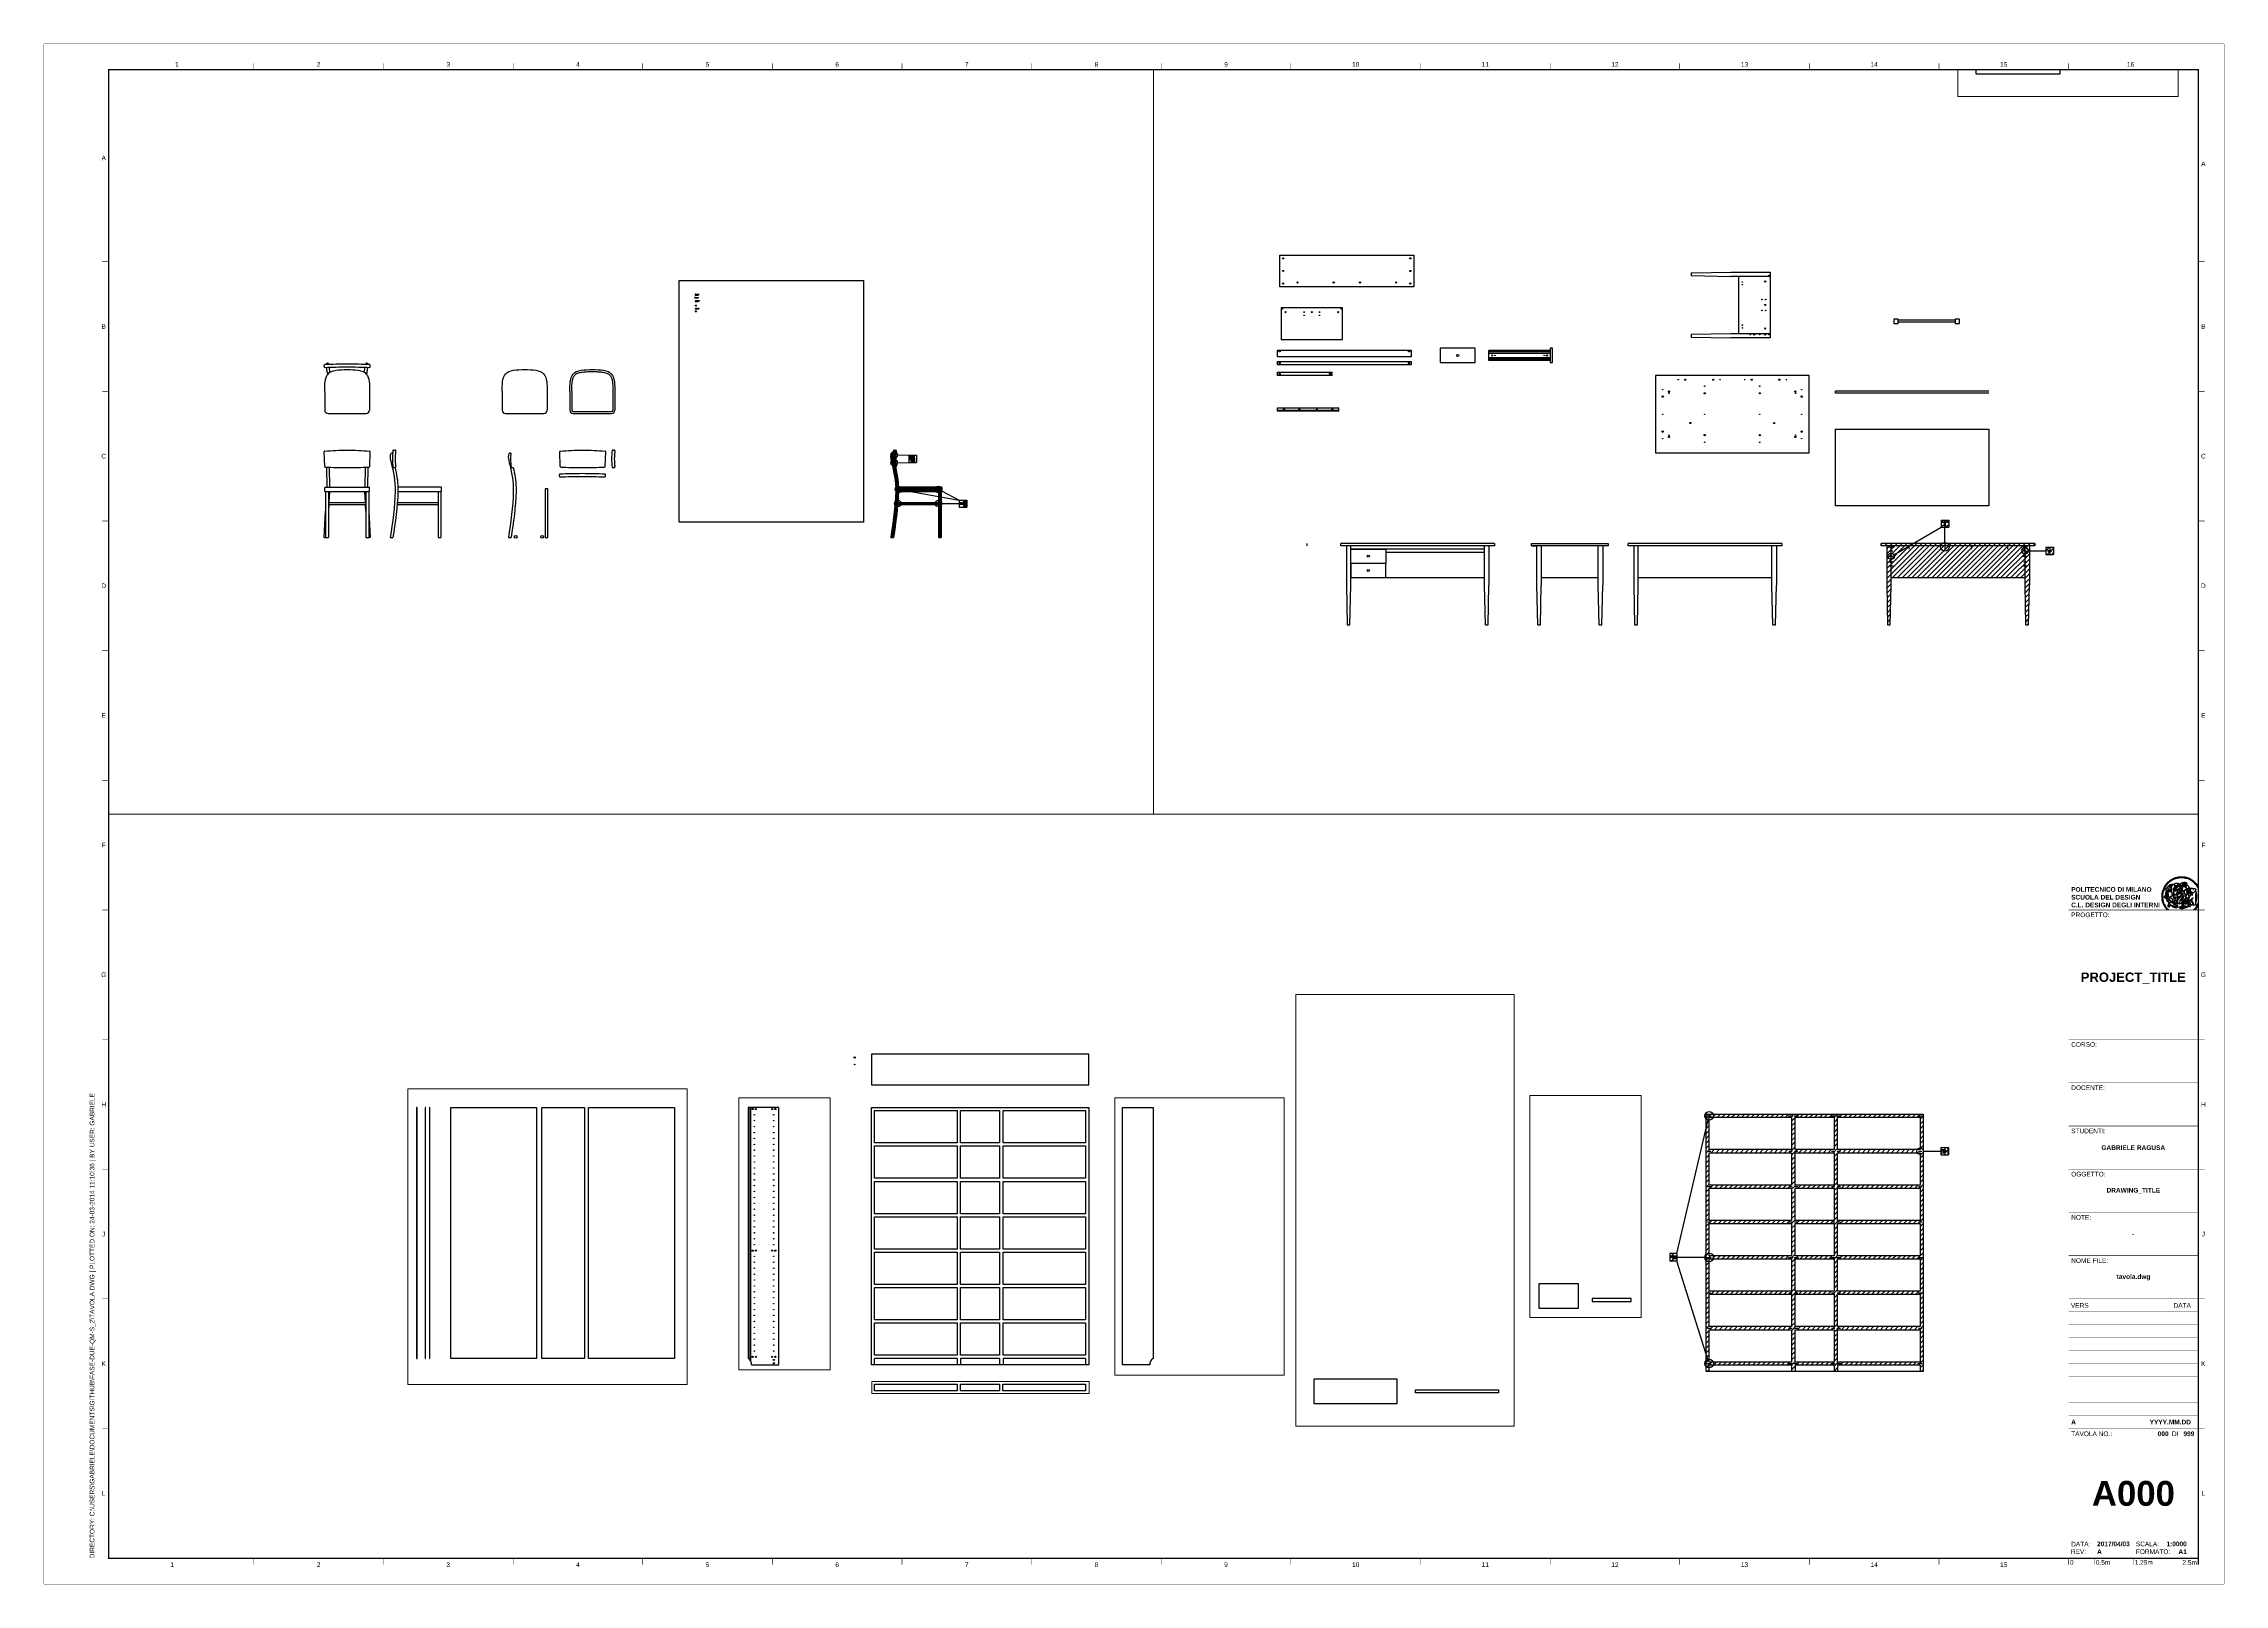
# Paper-space layout 'A000' of a CAD drawing. Header units: millimetres. Extents: x 0 to 841, y 0 to 594.
# The model-space entities are those that its viewports show. They can reach past a viewport. Long polylines and large blocks are cut down to what shows.
import ezdxf
from ezdxf.enums import TextEntityAlignment as Align

# ---------------------------------------------------------------- set-up
doc = ezdxf.new("R2010")
doc.units = ezdxf.units.MM
doc.header["$MEASUREMENT"] = 0
doc.set_wipeout_variables(frame=1)
doc.linetypes.add('AI-Linetype-2', pattern=[1.411111, 0.705556, -0.705556])
doc.layers.add('A-FURN', color=8, linetype='Continuous', lineweight=18)
for name, color, linetype in [('G-ANNO-LOGO', 3, 'Continuous'), ('G-ANNO-TEXT', 3, 'Continuous'), ('G-ANNO-TTLB', 3, 'Continuous'), ('lc', 1, 'Continuous'), ('Livello 1', 7, 'Continuous'), ('Viti', 3, 'Continuous')]:
    doc.layers.add(name, color=color, linetype=linetype)
doc.layers.add('G-ANNO-NPLT', color=210, linetype='Continuous', plot=False)
doc.styles.add('ARIAL', font='arial.ttf')
doc.styles.add('ARIAL-BOLD', font='')
doc.styles.add('E-ARIAL', font='arial.ttf')
doc.styles.get('ARIAL-BOLD').set_extended_font_data('Arial', bold=True)
pattern_1 = [(45, (-1745.7428, -1655.1698), (-2.245064, 2.245064), [])]
pattern_2 = [(45, (-48.72676, 1484.7542), (-0.4861359, 0.4861359), [])]
pattern_3 = [(135, (-48.72676, 1484.7542), (-0.4861359, -0.4861359), [])]

# ---------------------------------------------------------------- blocks, each defined once
blk = doc.blocks.new('A1_GRID_LAYOUT')
at = {"layer": 'G-ANNO-NPLT', "const_width": 0.18}
for points in [[(841, 594), (0, 594)], [(0, 0), (0, 594)], [(841, 0), (841, 594)], [(841, 0), (0, 0)]]:
    blk.add_lwpolyline(points, dxfattribs=at)
at = {"layer": 'G-ANNO-TTLB', "const_width": 0.5, "flags": 128}
blk.add_lwpolyline([(25, 584), (25, 10), (831, 10), (831, 584)], close=True, dxfattribs=at)
at = {"layer": 'G-ANNO-TTLB', "const_width": 0.18, "flags": 128}
for points in [[(81, 586.5), (81, 584)], [(131, 586.5), (131, 584)], [(181, 586.5), (181, 584)], [(231, 586.5), (231, 584)], [(281, 586.5), (281, 584)], [(331, 586.5), (331, 584)], [(381, 586.5), (381, 584)], [(431, 586.5), (431, 584)], [(481, 586.5), (481, 584)], [(531, 586.5), (531, 584)], [(581, 586.5), (581, 584)], [(631, 586.5), (631, 584)], [(681, 586.5), (681, 584)], [(731, 586.5), (731, 584)], [(781, 586.5), (781, 584)], [(0, 578.5), (0, 576)], [(25, 510), (22.5, 510)], [(833.5, 510), (831, 510)], [(25, 460), (22.5, 460)], [(833.5, 460), (831, 460)], [(25, 410), (22.5, 410)], [(833.5, 410), (831, 410)], [(25, 360), (22.5, 360)], [(833.5, 360), (831, 360)], [(25, 310), (22.5, 310)], [(833.5, 310), (831, 310)], [(25, 260), (22.5, 260)], [(833.5, 260), (831, 260)], [(25, 210), (22.5, 210)], [(833.5, 210), (831, 210)], [(25, 160), (22.5, 160)], [(833.5, 160), (831, 160)], [(25, 110), (22.5, 110)], [(833.5, 110), (831, 110)], [(833.5, 110), (831, 110)], [(25, 60), (22.5, 60)], [(833.5, 60), (831, 60)], [(833.5, 60), (831, 60)], [(81, 10), (81, 7.5)], [(131, 10), (131, 7.5)], [(181, 10), (181, 7.5)], [(231, 10), (231, 7.5)], [(281, 10), (281, 7.5)], [(331, 10), (331, 7.5)], [(381, 10), (381, 7.5)], [(431, 10), (431, 7.5)], [(481, 10), (481, 7.5)], [(531, 10), (531, 7.5)], [(581, 10), (581, 7.5)], [(631, 10), (631, 7.5)], [(681, 10), (681, 7.5)], [(731, 10), (731, 7.5)], [(781, 10), (781, 7.5)]]:
    blk.add_lwpolyline(points, dxfattribs=at)
at = {"layer": 'G-ANNO-TTLB', "const_width": 0.18}
blk.add_lwpolyline([(716.5, 10), (776.5, 10)], dxfattribs=at)
at = {"layer": 'G-ANNO-TEXT', "style": 'ARIAL'}
for s, p in [('1', (51.35, 586.07)), ('2', (106, 586.07)), ('3', (156, 586.07)), ('4', (206, 586.07)), ('5', (256, 586.07)), ('6', (306, 586.07)), ('7', (356, 586.07)), ('8', (406, 586.07)), ('9', (456, 586.07)), ('10', (506, 586.07)), ('11', (556, 586.07)), ('12', (606, 586.07)), ('13', (656, 586.07)), ('14', (706, 586.07)), ('15', (756, 586.07)), ('16', (804.89, 586.07)), ('A', (23.09, 549.98)), ('A', (832.98, 547.71)), ('B', (23.09, 485)), ('B', (832.98, 485)), ('C', (23.09, 435)), ('C', (832.98, 435)), ('D', (23.09, 385)), ('D', (832.98, 385)), ('E', (23.09, 335)), ('E', (832.98, 335)), ('F', (23.09, 285)), ('F', (832.98, 285)), ('G', (23.09, 235)), ('G', (832.98, 235)), ('H', (23.09, 185)), ('H', (832.98, 185)), ('J', (23.09, 135)), ('J', (832.98, 135)), ('K', (23.09, 85)), ('K', (832.98, 85)), ('L', (23.09, 35)), ('L', (832.98, 35)), ('2', (106, 7.51)), ('3', (156, 7.51)), ('6', (306, 7.51)), ('8', (406, 7.51)), ('9', (456, 7.51)), ('10', (506, 7.51)), ('12', (606, 7.51)), ('13', (656, 7.51)), ('1', (49.49, 7.51)), ('4', (206, 7.51)), ('5', (256, 7.51)), ('7', (356, 7.51)), ('11', (556, 7.51)), ('14', (706, 7.51)), ('15', (756, 7.51))]:
    blk.add_text(s, height=1.8, dxfattribs=at).set_placement(p, align=Align.MIDDLE_CENTER)
at = {"layer": 'G-ANNO-TEXT', "insert": (17.7, 9.95), "char_height": 1.8, "attachment_point": 1, "rotation": 90, "style": 'ARIAL'}
blk.add_mtext_dynamic_manual_height_columns('DIRECTORY: C:\\\\USERS\\\\GABRIELE\\\\DOCUMENTS\\\\GITHUB\\\\FASE-DUE-QM-S_2\\\\TAVOLA.DWG | PLOTTED ON: 24-03-2014 11:10:36 | BY USER: GABRIELE', width=412.209, gutter_width=9, heights=[0], dxfattribs=at)
blk = doc.blocks.new('logoPolimi')
for p, q in [((-2.37, 0.12), (-2.16, 0.11)), ((-2.37, 0.01), (-2.16, 0.01)), ((-2.36, 0.23), (-2.15, 0.21)), ((-2.35, 0.34), (-2.14, 0.31)), ((-2.33, 0.45), (-2.12, 0.41)), ((-2.3, 0.55), (-2.1, 0.51)), ((-2.28, 0.66), (-2.07, 0.6)), ((-2.24, 0.77), (-2.04, 0.7)), ((-2.2, 0.87), (-2.01, 0.79)), ((-2.16, 0.97), (-1.97, 0.89)), ((-2.11, 1.07), (-1.93, 0.98)), ((-2.06, 1.17), (-1.88, 1.07)), ((-2.01, 1.26), (-1.83, 1.15)), ((-1.94, 1.36), (-1.77, 1.24)), ((-1.88, 1.45), (-1.71, 1.32)), ((-1.84, 0.03), (-1.82, 0.35)), ((-1.81, 1.53), (-1.65, 1.4)), ((-1.74, 1.61), (-1.58, 1.47)), ((-1.73, 0.59), (-1.73, 0.59)), ((-1.73, 0.59), (-1.73, 0.59)), ((-1.66, 1.69), (-1.51, 1.54)), ((-1.65, 0.57), (-1.65, 0.57)), ((-1.59, 1.12), (-1.59, 1.12)), ((-1.58, 1.77), (-1.44, 1.61)), ((-1.51, 0.55), (-1.51, 0.55)), ((-1.51, 0.55), (-1.51, 0.55)), ((-1.49, 1.84), (-1.36, 1.68)), ((-1.41, 1.91), (-1.28, 1.74)), ((-1.32, 1.97), (-1.2, 1.8)), ((-1.31, 0.79), (-1.21, 0.75)), ((-1.21, 0.75), (-1.31, 0.79)), ((-1.21, 0.75), (-1.31, 0.79)), ((-1.22, 2.03), (-1.11, 1.85)), ((-1.21, 0.75), (-1.21, 0.75)), ((-1.21, 0.75), (-1.21, 0.75)), ((-1.19, 0.76), (-1.19, 0.76)), ((-1.19, 0.76), (-1.19, 0.76)), ((-1.17, 0.99), (-1.18, 0.99)), ((-1.18, 0.99), (-1.17, 0.99)), ((-1.16, 0.57), (-1.16, 0.57)), ((-1.16, 0.57), (-1.16, 0.57)), ((-1.13, 2.09), (-1.03, 1.9)), ((-1.1, 0.01), (-0.99, 0.06)), ((-0.99, 0.06), (-1.1, 0.01)), ((-0.99, 0.06), (-1.1, 0.01)), ((-1.03, 2.14), (-0.94, 1.95)), ((-0.99, 0.06), (-0.99, 0.06)), ((-0.99, 0.06), (-0.99, 0.06)), ((-0.97, 0.79), (-0.98, 0.79)), ((-0.89, 0.84), (-0.97, 0.79)), ((-0.97, 0.79), (-0.89, 0.84)), ((-0.96, 1.41), (-0.96, 1.41)), ((-0.96, 1.41), (-0.96, 1.41)), ((-0.93, 2.18), (-0.84, 1.99)), ((-0.89, 0.84), (-0.82, 0.87)), ((-0.82, 0.87), (-0.89, 0.84)), ((-0.89, 0.84), (-0.82, 0.87)), ((-0.88, 0.83), (-0.89, 0.84)), ((-0.85, 1.39), (-0.85, 1.39)), ((-0.85, 1.39), (-0.85, 1.39)), ((-0.84, 0.14), (-0.84, 0.14)), ((-0.83, 2.22), (-0.75, 2.03)), ((-0.77, 1.08), (-0.78, 1.08)), ((-0.78, 1.08), (-0.77, 1.08)), ((-0.61, 1.12), (-0.77, 1.08)), ((-0.77, 1.08), (-0.61, 1.12)), ((-0.77, 1.08), (-0.61, 1.12)), ((-0.75, 1.3), (-0.76, 1.29)), ((-0.76, 1.29), (-0.75, 1.3)), ((-0.72, 2.26), (-0.66, 2.06)), ((-0.65, 0.99), (-0.7, 0.96)), ((-0.69, 0.18), (-0.68, 0.18)), ((-0.66, 0.93), (-0.66, 0.93)), ((-0.66, 0.93), (-0.64, 0.93)), ((-0.66, 0.93), (-0.66, 0.93)), ((-0.66, 0.93), (-0.66, 0.93)), ((-0.63, 1.01), (-0.63, 1.01)), ((-0.63, 1.01), (-0.62, 1.01)), ((-0.63, 0.66), (-0.63, 0.66)), ((-0.61, 2.29), (-0.56, 2.09)), ((-0.6, 1.12), (-0.61, 1.12)), ((-0.61, 1.12), (-0.6, 1.12)), ((-0.61, 1.12), (-0.6, 1.12)), ((-0.61, 0.86), (-0.57, 0.85)), ((-0.57, 0.85), (-0.61, 0.86)), ((-0.61, 0.86), (-0.57, 0.85)), ((-0.53, 1.08), (-0.6, 1.12)), ((-0.6, 1.12), (-0.6, 1.11)), ((-0.6, 1.12), (-0.53, 1.08)), ((-0.57, 0.8), (-0.59, 0.8)), ((-0.57, 0.85), (-0.53, 0.84)), ((-0.57, 0.85), (-0.57, 0.85)), ((-0.57, 0.85), (-0.57, 0.85)), ((-0.57, 0.85), (-0.53, 0.84)), ((-0.56, 0.29), (-0.49, 0.48)), ((-0.56, 0.14), (-0.56, 0.29)), ((-0.5, 0.11), (-0.56, 0.14)), ((-0.53, 0.84), (-0.51, 0.84)), ((-0.53, 0.84), (-0.51, 0.84)), ((-0.53, 0.84), (-0.53, 0.84)), ((-0.51, 2.32), (-0.46, 2.11)), ((-0.51, 0.11), (-0.51, 0.11)), ((-0.51, 0.11), (-0.51, 0.11)), ((-0.34, 0.33), (-0.5, 0.11)), ((-0.49, 0.48), (-0.41, 0.55)), ((-0.42, 0.8), (-0.47, 0.79)), ((-0.42, 0.8), (-0.47, 0.79)), ((-0.47, 0.79), (-0.45, 0.76)), ((-0.47, 0.79), (-0.45, 0.76)), ((-0.45, 1.14), (-0.42, 1.11)), ((-0.42, 1.26), (-0.36, 1.22)), ((-0.41, 0.55), (-0.34, 0.49)), ((-0.4, 2.34), (-0.36, 2.13)), ((-0.4, 1.37), (-0.38, 1.38)), ((-0.39, 1.37), (-0.4, 1.37)), ((-0.35, 1.33), (-0.4, 1.37)), ((-0.39, 1.24), (-0.4, 1.23)), ((-0.38, 1.14), (-0.38, 1.14)), ((-0.34, 0.49), (-0.09, 0.48)), ((-0.16, 0.32), (-0.34, 0.33)), ((-0.14, 0.32), (-0.31, 0.34)), ((-0.29, 2.35), (-0.26, 2.14)), ((-0.28, 1.3), (-0.29, 1.3)), ((-0.28, 1.3), (-0.28, 1.3)), ((-0.18, 2.36), (-0.16, 2.15)), ((-0.16, 1.24), (-0.16, 1.25)), ((-0.16, 1.25), (-0.16, 1.25)), ((-0.16, 0.49), (-0.14, 0.64)), ((-0.06, 0.27), (-0.16, 0.32)), ((-0.1, 0.88), (-0.09, 0.87)), ((-0.08, 1.37), (-0.08, 1.38)), ((-0.08, 1.23), (-0.05, 1.21)), ((-0.05, 1.21), (-0.08, 1.23)), ((-0.08, 1.23), (-0.05, 1.21)), ((-0.07, 2.37), (-0.06, 2.16)), ((-0.03, 0.26), (-0.06, 0.27)), ((-0.05, 1.21), (-0.04, 1.21)), ((-0.04, 1.21), (-0.05, 1.21)), ((-0.04, 1.21), (-0.04, 1.21)), ((-0.04, 1.21), (-0.04, 1.21)), ((-0.04, 0.48), (-0.03, 0.26)), ((0.03, 1.15), (0.03, 1.15)), ((0.03, 0.66), (0.03, 0.67)), ((0.04, 2.37), (0.04, 2.16)), ((0.07, 0.58), (0.07, 0.57)), ((0.1, 1.18), (0.1, 1.18)), ((0.1, 0.84), (0.1, 0.84)), ((0.13, 1.32), (0.17, 1.19)), ((0.15, 2.36), (0.14, 2.16)), ((0.14, 0.71), (0.34, 0.65)), ((0.31, 0.56), (0.17, 0.63)), ((0.26, 2.36), (0.24, 2.15)), ((0.27, 1.61), (0.27, 1.61)), ((0.27, 1.61), (0.27, 1.61)), ((0.27, 1.61), (0.27, 1.61)), ((0.29, 1.29), (0.29, 1.29)), ((0.29, 1.29), (0.29, 1.29)), ((0.29, 1.29), (0.29, 1.29)), ((0.29, 1.29), (0.29, 1.29)), ((0.33, 0.49), (0.34, 0.49)), ((0.33, 0.03), (0.35, 0.03)), ((0.33, 0.03), (0.35, 0.03)), ((0.37, 2.34), (0.34, 2.13)), ((0.34, 0.65), (0.34, 0.64)), ((0.35, 0.03), (0.57, 0.06)), ((0.35, 0.03), (0.57, 0.06)), ((0.35, 0.03), (0.35, 0.03)), ((0.35, 0.03), (0.35, 0.03)), ((0.38, 1.36), (0.37, 1.35)), ((0.38, 0.34), (0.37, 0.34)), ((0.38, 0.34), (0.38, 0.34)), ((0.43, 0.67), (0.39, 0.64)), ((0.48, 2.32), (0.44, 2.12)), ((0.49, 1.05), (0.51, 1.13)), ((0.51, 1.13), (0.49, 1.05)), ((0.49, 1.05), (0.51, 1.13)), ((0.51, 1.31), (0.5, 1.29)), ((0.51, 1.13), (0.52, 1.23)), ((0.52, 1.23), (0.51, 1.23)), ((0.51, 1.23), (0.52, 1.23)), ((0.52, 1.23), (0.51, 1.13)), ((0.51, 1.13), (0.52, 1.23)), ((0.52, 1.24), (0.6, 1.37)), ((0.52, 1.23), (0.6, 1.36)), ((0.6, 1.36), (0.52, 1.23)), ((0.52, 1.23), (0.52, 1.23)), ((0.52, 1.23), (0.52, 1.24)), ((0.52, 1.23), (0.52, 1.23)), ((0.55, 1.07), (0.53, 1.06)), ((0.53, 1.04), (0.53, 1.06)), ((0.53, 1.05), (0.53, 1.04)), ((0.59, 2.3), (0.54, 2.09)), ((0.54, 0.3), (0.63, 0.32)), ((0.54, -0.08), (0.61, 0.06)), ((0.61, 0.06), (0.54, -0.08)), ((0.54, -0.08), (0.61, 0.06)), ((0.56, 0.19), (0.59, 0.21)), ((0.57, 1.07), (0.57, 1.07)), ((0.57, 1.07), (0.57, 1.07)), ((0.57, 1.07), (0.57, 1.07)), ((0.57, 1.07), (0.57, 1.07)), ((0.57, 1.07), (0.57, 1.07)), ((0.57, 1.07), (0.57, 1.07)), ((0.57, 1.07), (0.57, 1.07)), ((0.58, 0.3), (0.59, 0.29)), ((0.59, 0.78), (0.59, 0.79)), ((0.59, 0.79), (0.59, 0.79)), ((0.59, 0.79), (0.59, 0.79)), ((0.59, 0.79), (0.59, 0.78)), ((0.61, 0.06), (0.6, 0.07)), ((0.6, 0.07), (0.61, 0.06)), ((0.61, 0.06), (0.61, 0.07)), ((0.62, 0.21), (0.65, 0.22)), ((0.69, 2.27), (0.63, 2.07)), ((0.64, 1.37), (0.65, 1.37)), ((0.69, 0.86), (0.68, 0.86)), ((0.68, 0.86), (0.69, 0.86)), ((0.68, 0.76), (0.68, 0.76)), ((0.8, 2.23), (0.73, 2.03)), ((0.76, 0.26), (0.76, 0.26)), ((0.9, 2.19), (0.82, 2)), ((0.82, 0.35), (0.84, 0.36)), ((0.82, 0.35), (0.82, 0.35)), ((0.84, 0.36), (0.84, 0.37)), ((0.85, 0.34), (1.05, 0.35)), ((1, 2.15), (0.91, 1.96)), ((0.93, 1.05), (0.93, 1.05)), ((0.93, 1.05), (0.93, 1.05)), ((0.93, 1.05), (0.93, 1.04)), ((0.93, 1.05), (0.93, 1.05)), ((0.97, 0.66), (0.96, 0.66)), ((1.01, 0.97), (0.98, 0.96)), ((1.1, 2.1), (1, 1.91)), ((1.2, 2.04), (1.09, 1.86)), ((1.17, 0.96), (1.17, 0.95)), ((1.17, 0.95), (1.17, 0.95)), ((1.29, 1.99), (1.18, 1.81)), ((1.38, 1.92), (1.26, 1.75)), ((1.34, 0.37), (1.26, 0.04)), ((1.27, 0.37), (1.27, 0.38)), ((1.28, 0.95), (1.28, 0.95)), ((1.47, 1.86), (1.34, 1.69)), ((1.37, 0.73), (1.46, 0.81)), ((1.41, 0.4), (1.41, 0.41)), ((1.56, 1.79), (1.42, 1.63)), ((1.64, 1.71), (1.49, 1.56)), ((1.49, 0.9), (1.57, 0.92)), ((1.72, 1.63), (1.56, 1.49)), ((1.67, 0.6), (1.57, 0.53)), ((1.79, 1.55), (1.63, 1.41)), ((1.86, 1.47), (1.7, 1.34)), ((1.93, 1.38), (1.76, 1.26)), ((1.99, 1.29), (1.81, 1.17)), ((2.05, 1.19), (1.87, 1.09)), ((2.1, 1.1), (1.92, 1)), ((2.15, 1), (1.96, 0.91)), ((2.19, 0.9), (2, 0.82)), ((2.23, 0.79), (2.04, 0.72)), ((2.27, 0.69), (2.07, 0.63)), ((2.3, 0.58), (2.09, 0.53)), ((2.32, 0.47), (2.12, 0.43)), ((2.34, 0.37), (2.13, 0.33)), ((2.36, 0.26), (2.15, 0.23)), ((2.37, 0.15), (2.16, 0.13)), ((2.37, 0.04), (2.16, 0.03)), ((-2.37, -0.1), (-2.16, -0.09)), ((-2.36, -0.21), (-2.15, -0.19)), ((-2.35, -0.32), (-2.14, -0.29)), ((-2.33, -0.43), (-2.12, -0.39)), ((-2.31, -0.54), (-2.1, -0.49)), ((-2.28, -0.65), (-2.08, -0.59)), ((-2.25, -0.75), (-2.05, -0.69)), ((-2.21, -0.86), (-2.02, -0.78)), ((-2.17, -0.96), (-1.98, -0.87)), ((-2.12, -1.06), (-1.93, -0.96)), ((-2.07, -1.16), (-1.89, -1.05)), ((-2.04, -0.15), (-1.97, -0.2)), ((-2.01, -1.25), (-1.84, -1.14)), ((-1.95, -1.34), (-1.78, -1.22)), ((-1.89, -1.43), (-1.72, -1.31)), ((-1.82, -1.52), (-1.66, -1.38)), ((-1.75, -1.6), (-1.59, -1.46)), ((-1.67, -1.68), (-1.52, -1.53)), ((-1.58, -0.12), (-1.6, -0.18)), ((-1.6, -0.18), (-1.58, -0.28)), ((-1.57, -0.54), (-1.59, -0.54)), ((-1.59, -0.54), (-1.59, -0.54)), ((-1.59, -1.76), (-1.45, -1.6)), ((-1.56, -0.32), (-1.56, -0.31)), ((-1.56, -0.31), (-1.56, -0.31)), ((-1.53, -0.65), (-1.53, -0.65)), ((-1.53, -0.65), (-1.53, -0.65)), ((-1.51, -1.83), (-1.37, -1.67)), ((-1.48, -0.86), (-1.48, -0.85)), ((-1.42, -0.37), (-1.42, -0.37)), ((-1.42, -1.9), (-1.29, -1.73)), ((-1.38, -0.46), (-1.38, -0.46)), ((-1.33, -1.96), (-1.21, -1.79)), ((-1.31, -0.24), (-1.31, -0.23)), ((-1.31, -0.23), (-1.31, -0.24)), ((-1.24, -2.02), (-1.13, -1.84)), ((-1.23, -0.19), (-1.23, -0.19)), ((-1.23, -0.19), (-1.23, -0.19)), ((-1.23, -0.19), (-1.23, -0.19)), ((-1.23, -0.19), (-1.23, -0.19)), ((-1.14, -2.08), (-1.04, -1.89)), ((-1.04, -2.13), (-0.95, -1.94)), ((-1.01, -0.39), (-1.02, -0.39)), ((-1.02, -0.39), (-1.01, -0.39)), ((-1.02, -0.7), (-1.02, -0.7)), ((-1.02, -0.7), (-1.02, -0.7)), ((-1.02, -0.7), (-1.02, -0.7)), ((-0.94, -2.18), (-0.86, -1.98)), ((-0.84, -2.22), (-0.77, -2.02)), ((-0.79, -0.51), (-0.83, -0.58)), ((-0.83, -0.58), (-0.79, -0.51)), ((-0.83, -0.58), (-0.79, -0.51)), ((-0.78, -1.05), (-0.83, -0.94)), ((-0.83, -0.94), (-0.78, -1.05)), ((-0.83, -0.94), (-0.83, -0.94)), ((-0.83, -0.94), (-0.78, -1.05)), ((-0.82, -1.23), (-0.82, -1.23)), ((-0.82, -1.23), (-0.77, -1.23)), ((-0.77, -1.23), (-0.82, -1.23)), ((-0.82, -1.23), (-0.82, -1.23)), ((-0.77, -1.23), (-0.82, -1.23)), ((-0.75, -0.96), (-0.8, -0.89)), ((-0.8, -0.89), (-0.79, -0.92)), ((-0.79, -0.92), (-0.8, -0.89)), ((-0.8, -0.89), (-0.75, -0.96)), ((-0.79, -0.92), (-0.8, -0.89)), ((-0.8, -0.89), (-0.8, -0.89)), ((-0.8, -0.89), (-0.75, -0.96)), ((-0.79, -0.92), (-0.78, -0.95)), ((-0.78, -0.95), (-0.79, -0.92)), ((-0.78, -0.95), (-0.79, -0.92)), ((-0.77, -0.49), (-0.78, -0.48)), ((-0.78, -0.48), (-0.77, -0.49)), ((-0.78, -0.95), (-0.76, -1)), ((-0.76, -1), (-0.78, -0.95)), ((-0.76, -1), (-0.78, -0.95)), ((-0.71, -0.89), (-0.75, -0.87)), ((-0.75, -0.87), (-0.71, -0.89)), ((-0.75, -0.87), (-0.71, -0.89)), ((-0.72, -1.01), (-0.75, -0.96)), ((-0.75, -0.96), (-0.72, -1.01)), ((-0.75, -0.96), (-0.72, -1.01)), ((-0.74, -2.25), (-0.67, -2.05)), ((-0.64, -0.93), (-0.71, -0.89)), ((-0.71, -0.89), (-0.64, -0.93)), ((-0.71, -0.89), (-0.64, -0.93)), ((-0.66, -0.53), (-0.66, -0.53)), ((-0.66, -0.53), (-0.66, -0.53)), ((-0.66, -0.53), (-0.66, -0.53)), ((-0.63, -2.29), (-0.57, -2.08)), ((-0.52, -2.31), (-0.48, -2.11)), ((-0.39, -0.81), (-0.51, -0.69)), ((-0.51, -1.04), (-0.5, -1.04)), ((-0.48, -0.42), (-0.48, -0.42)), ((-0.48, -0.42), (-0.48, -0.42)), ((-0.48, -0.42), (-0.48, -0.42)), ((-0.42, -2.33), (-0.38, -2.13)), ((-0.41, -0.51), (-0.41, -0.51)), ((-0.38, -0.05), (-0.39, -0.12)), ((-0.39, -0.12), (-0.37, -0.1)), ((-0.35, -0.14), (-0.37, -0.08)), ((-0.37, -0.09), (-0.37, -0.09)), ((-0.33, -0.12), (-0.35, -0.14)), ((-0.32, -0.14), (-0.35, -0.14)), ((-0.35, -0.18), (-0.34, -0.22)), ((-0.34, -0.08), (-0.29, -0.16)), ((-0.34, -0.22), (-0.34, -0.22)), ((-0.27, -0.17), (-0.32, -0.14)), ((-0.31, -2.35), (-0.28, -2.14)), ((-0.25, -0.91), (-0.26, -0.9)), ((-0.26, -1.29), (0.1, -1.2)), ((0.1, -1.2), (-0.26, -1.29)), ((0.08, -1.4), (-0.26, -1.29)), ((-0.26, -1.29), (0.08, -1.4)), ((-0.26, -1.38), (-0.26, -1.29)), ((-0.26, -1.29), (-0.26, -1.29)), ((-0.26, -1.29), (-0.26, -1.38)), ((-0.26, -1.29), (0.08, -1.4)), ((-0.26, -1.29), (-0.26, -1.29)), ((0.08, -1.49), (-0.26, -1.38)), ((-0.26, -1.38), (0.09, -1.49)), ((-0.2, -2.36), (-0.18, -2.15)), ((-0.14, -0.15), (-0.16, -0.13)), ((-0.11, -0.04), (-0.12, -0.05)), ((-0.09, -2.37), (-0.08, -2.16)), ((-0.04, -0.41), (-0.01, -0.44)), ((-0.01, -0.44), (-0.04, -0.41)), ((-0.04, -0.41), (-0.01, -0.44)), ((0.03, -2.37), (0.02, -2.16)), ((0.07, -0.84), (0.07, -0.84)), ((0.07, -0.84), (0.07, -0.84)), ((0.1, -1.2), (0.08, -1.32)), ((0.08, -1.32), (0.13, -1.2)), ((0.08, -1.4), (0.72, -1.22)), ((0.72, -1.22), (0.08, -1.4)), ((0.08, -1.4), (0.72, -1.22)), ((0.72, -1.31), (0.08, -1.49)), ((0.08, -1.44), (0.08, -1.4)), ((0.08, -1.4), (0.08, -1.44)), ((0.08, -1.4), (0.08, -1.49)), ((0.08, -1.49), (0.08, -1.44)), ((0.08, -1.44), (0.08, -1.44)), ((0.08, -1.44), (0.08, -1.45)), ((0.08, -1.45), (0.08, -1.46)), ((0.08, -1.46), (0.08, -1.49)), ((0.1, -1.01), (0.09, -0.86)), ((0.1, -1.01), (0.09, -0.86)), ((0.09, -1.49), (0.72, -1.31)), ((0.1, -1.2), (0.12, -1.04)), ((0.12, -1.04), (0.1, -1.2)), ((0.13, -1.2), (0.1, -1.2)), ((0.1, -1.2), (0.13, -1.2)), ((0.13, -1.2), (0.1, -1.2)), ((0.1, -1.2), (0.1, -1.2)), ((0.11, -0.44), (0.11, -0.44)), ((0.11, -0.44), (0.11, -0.44)), ((0.12, -0.21), (0.12, -0.21)), ((0.12, -0.21), (0.12, -0.21)), ((0.12, -0.21), (0.12, -0.21)), ((0.12, -0.21), (0.12, -0.21)), ((0.12, -0.21), (0.12, -0.21)), ((0.12, -0.21), (0.12, -0.21)), ((0.12, -0.21), (0.12, -0.21)), ((0.12, -0.21), (0.12, -0.21)), ((0.12, -0.21), (0.12, -0.21)), ((0.12, -0.21), (0.12, -0.21)), ((0.12, -0.21), (0.12, -0.21)), ((0.12, -0.21), (0.12, -0.21)), ((0.12, -0.21), (0.12, -0.21)), ((0.12, -0.56), (0.14, -0.53)), ((0.14, -0.53), (0.12, -0.56)), ((0.12, -0.56), (0.14, -0.53)), ((0.12, -1.04), (0.12, -1.04)), ((0.12, -1.04), (0.12, -1.04)), ((0.12, -1.04), (0.12, -1.04)), ((0.14, -2.37), (0.12, -2.16)), ((0.21, -0.99), (0.13, -1.2)), ((0.13, -1.2), (0.21, -0.99)), ((0.36, -1.14), (0.13, -1.2)), ((0.13, -1.2), (0.26, -1.17)), ((0.14, -0.53), (0.16, -0.49)), ((0.16, -0.49), (0.14, -0.53)), ((0.14, -0.53), (0.16, -0.49)), ((0.16, -0.49), (0.16, -0.49)), ((0.16, -0.49), (0.16, -0.49)), ((0.28, -1.19), (0.21, -0.99)), ((0.21, -0.99), (0.31, -1.27)), ((0.25, -2.36), (0.22, -2.15)), ((0.24, -0.17), (0.24, -0.16)), ((0.24, -0.16), (0.24, -0.17)), ((0.25, -0.84), (0.25, -0.88)), ((0.25, -0.88), (0.25, -0.84)), ((0.25, -0.88), (0.25, -0.84)), ((0.25, -0.88), (0.29, -1.17)), ((0.26, -0.88), (0.25, -0.88)), ((0.31, -1.27), (0.25, -0.88)), ((0.26, -1.17), (0.28, -1.16)), ((0.28, -1.16), (0.36, -1.14)), ((0.29, -1.17), (0.28, -1.19)), ((0.35, -2.34), (0.32, -2.14)), ((0.36, -1.14), (0.72, -1.22)), ((0.72, -1.22), (0.36, -1.14)), ((0.46, -2.32), (0.42, -2.12)), ((0.49, -0.31), (0.49, -0.31)), ((0.49, -0.31), (0.49, -0.31)), ((0.5, -0.27), (0.5, -0.27)), ((0.51, -0.27), (0.51, -0.27)), ((0.57, -2.3), (0.52, -2.1)), ((0.68, -2.27), (0.62, -2.07)), ((0.78, -2.24), (0.71, -2.04)), ((0.72, -0.81), (0.75, -0.89)), ((0.72, -1.22), (0.72, -1.31)), ((0.72, -1.31), (0.72, -1.22)), ((0.74, -0.23), (0.74, -0.23)), ((0.74, -0.23), (0.75, -0.24)), ((0.75, -0.23), (0.75, -0.23)), ((0.89, -2.2), (0.81, -2)), ((0.86, -0.25), (0.82, -0.34)), ((0.87, -0.22), (0.86, -0.23)), ((0.87, -0.22), (0.86, -0.25)), ((0.99, -2.15), (0.9, -1.96)), ((0.96, -0.58), (0.96, -0.57)), ((1.09, -2.11), (0.99, -1.92)), ((1.05, -1.05), (1.04, -1.05)), ((1.19, -2.05), (1.08, -1.87)), ((1.28, -2), (1.17, -1.82)), ((1.37, -1.93), (1.25, -1.76)), ((1.31, -0.27), (1.3, -0.26)), ((1.3, -0.26), (1.3, -0.26)), ((1.3, -0.26), (1.3, -0.26)), ((1.3, -0.26), (1.31, -0.27)), ((1.3, -0.26), (1.3, -0.26)), ((1.46, -1.87), (1.33, -1.7)), ((1.54, -1.8), (1.41, -1.64)), ((1.63, -1.72), (1.48, -1.57)), ((1.71, -1.65), (1.55, -1.5)), ((1.78, -1.57), (1.62, -1.43)), ((1.85, -1.48), (1.69, -1.35)), ((1.92, -1.39), (1.75, -1.27)), ((1.98, -1.3), (1.81, -1.19)), ((2.04, -1.21), (1.86, -1.1)), ((2.09, -1.11), (1.91, -1.01)), ((2.14, -1.01), (1.95, -0.92)), ((2.19, -0.91), (1.99, -0.83)), ((2.23, -0.81), (2.03, -0.74)), ((2.26, -0.7), (2.06, -0.64)), ((2.29, -0.6), (2.09, -0.55)), ((2.32, -0.49), (2.11, -0.45)), ((2.34, -0.38), (2.13, -0.35)), ((2.35, -0.27), (2.15, -0.25)), ((2.37, -0.08), (2.16, -0.07)), ((2.36, -0.16), (2.16, -0.15))]:
    blk.add_line(p, q)
for points in [[(-1.9, 0.12), (-1.94, 0.02), (-2.05, -0.09), (-2.05, -0.09)], [(-1.86, 0.38), (-1.86, 0.38), (-1.87, 0.19), (-1.9, 0.12)], [(-1.76, 0.6), (-1.76, 0.6), (-1.84, 0.57), (-1.86, 0.38)], [(-1.86, -0.04), (-1.84, 0.02), (-1.84, 0.03), (-1.84, 0.03)], [(-1.82, 0.78), (-1.83, 0.8), (-1.85, 0.86), (-1.83, 0.88)], [(-1.82, 0.78), (-1.83, 0.8), (-1.85, 0.86), (-1.83, 0.88)], [(-1.83, 0.88), (-1.81, 0.9), (-1.76, 0.96), (-1.76, 0.96)], [(-1.83, 0.88), (-1.81, 0.9), (-1.76, 0.96), (-1.76, 0.96)], [(-1.76, 0.6), (-1.83, 0.7), (-1.78, 0.74), (-1.78, 0.74)], [(-1.78, 0.74), (-1.79, 0.74), (-1.83, 0.7), (-1.76, 0.6)], [(-1.78, 0.74), (-1.8, 0.76), (-1.81, 0.78), (-1.82, 0.78)], [(-1.78, 0.74), (-1.8, 0.76), (-1.81, 0.78), (-1.82, 0.78)], [(-1.82, 0.35), (-1.81, 0.5), (-1.73, 0.59), (-1.73, 0.59)], [(-1.82, -0.19), (-1.73, -0.07), (-1.75, 0.14), (-1.75, 0.3)], [(-1.75, 0.33), (-1.75, 0.17), (-1.73, -0.05), (-1.8, -0.17)], [(-1.78, 0.74), (-1.75, 0.72), (-1.72, 0.69), (-1.68, 0.7)], [(-1.68, 0.7), (-1.72, 0.69), (-1.75, 0.72), (-1.78, 0.74)], [(-1.68, 0.7), (-1.72, 0.69), (-1.75, 0.72), (-1.78, 0.74)], [(-1.78, 0.74), (-1.78, 0.74), (-1.78, 0.74), (-1.78, 0.74)], [(-1.76, 0.96), (-1.68, 1.1), (-1.59, 1.12), (-1.59, 1.12)], [(-1.76, 0.96), (-1.68, 1.1), (-1.6, 1.12), (-1.6, 1.12)], [(-1.73, 0.59), (-1.74, 0.59), (-1.75, 0.6), (-1.76, 0.6)], [(-1.73, 0.59), (-1.74, 0.59), (-1.75, 0.6), (-1.76, 0.6)], [(-1.75, 0.3), (-1.76, 0.47), (-1.65, 0.57), (-1.65, 0.57)], [(-1.65, 0.57), (-1.65, 0.57), (-1.76, 0.5), (-1.75, 0.33)], [(-1.65, 0.57), (-1.68, 0.58), (-1.7, 0.58), (-1.73, 0.59)], [(-1.65, 0.57), (-1.68, 0.58), (-1.7, 0.58), (-1.73, 0.59)], [(-1.5, 0.71), (-1.53, 0.74), (-1.61, 0.71), (-1.68, 0.7)], [(-1.68, 0.7), (-1.61, 0.71), (-1.53, 0.73), (-1.5, 0.71)], [(-1.5, 0.71), (-1.53, 0.73), (-1.61, 0.71), (-1.68, 0.7)], [(-1.51, 0.55), (-1.56, 0.56), (-1.61, 0.56), (-1.65, 0.57)], [(-1.65, 0.57), (-1.61, 0.56), (-1.56, 0.56), (-1.51, 0.55)], [(-1.51, 0.55), (-1.56, 0.56), (-1.61, 0.56), (-1.65, 0.57)], [(-1.59, 1.12), (-1.6, 1.06), (-1.61, 0.99), (-1.61, 0.97)], [(-1.61, 0.97), (-1.61, 0.99), (-1.6, 1.06), (-1.59, 1.12)], [(-1.61, 0.97), (-1.61, 0.99), (-1.6, 1.06), (-1.59, 1.12)], [(-1.61, 0.97), (-1.61, 0.95), (-1.56, 0.88), (-1.54, 0.87)], [(-1.54, 0.87), (-1.56, 0.88), (-1.61, 0.95), (-1.61, 0.97)], [(-1.54, 0.87), (-1.56, 0.88), (-1.61, 0.96), (-1.61, 0.97)], [(-1.59, 1.12), (-1.59, 1.13), (-1.59, 1.15), (-1.58, 1.16)], [(-1.59, 1.12), (-1.59, 1.13), (-1.59, 1.15), (-1.58, 1.16)], [(-1.58, 1.16), (-1.57, 1.21), (-1.52, 1.23), (-1.49, 1.25)], [(-1.58, 1.16), (-1.57, 1.21), (-1.52, 1.23), (-1.49, 1.25)], [(-1.58, 0.36), (-1.58, 0.48), (-1.51, 0.55), (-1.51, 0.55)], [(-1.51, 0.55), (-1.51, 0.55), (-1.58, 0.48), (-1.58, 0.36)], [(-1.51, 0.55), (-1.51, 0.55), (-1.58, 0.48), (-1.58, 0.36)], [(-1.55, 0.04), (-1.55, 0.08), (-1.58, 0.25), (-1.58, 0.36)], [(-1.58, 0.36), (-1.58, 0.25), (-1.55, 0.08), (-1.55, 0.04)], [(-1.58, 0.36), (-1.58, 0.25), (-1.55, 0.08), (-1.55, 0.04)], [(-1.58, -0.12), (-1.57, -0.06), (-1.55, 0.02), (-1.55, 0.04)], [(-1.55, 0.04), (-1.55, 0.02), (-1.57, -0.06), (-1.58, -0.12)], [(-1.55, 0.04), (-1.55, 0.02), (-1.56, -0.04), (-1.57, -0.1)], [(-1.54, 0.87), (-1.52, 0.85), (-1.47, 0.83), (-1.44, 0.83)], [(-1.44, 0.83), (-1.47, 0.83), (-1.52, 0.85), (-1.54, 0.87)], [(-1.45, 0.83), (-1.47, 0.83), (-1.52, 0.85), (-1.54, 0.87)], [(-1.51, 0.55), (-1.33, 0.54), (-1.16, 0.57), (-1.16, 0.57)], [(-1.16, 0.57), (-1.16, 0.57), (-1.33, 0.54), (-1.51, 0.55)], [(-1.16, 0.57), (-1.16, 0.57), (-1.33, 0.54), (-1.51, 0.55)], [(-1.5, 0.71), (-1.46, 0.68), (-1.4, 0.62), (-1.33, 0.66)], [(-1.33, 0.66), (-1.4, 0.62), (-1.46, 0.68), (-1.5, 0.71)], [(-1.33, 0.66), (-1.4, 0.62), (-1.46, 0.68), (-1.5, 0.71)], [(-1.49, 1.25), (-1.46, 1.26), (-1.42, 1.33), (-1.39, 1.36)], [(-1.49, 1.25), (-1.46, 1.27), (-1.43, 1.34), (-1.39, 1.36)], [(-1.31, 0.79), (-1.33, 0.79), (-1.42, 0.83), (-1.45, 0.83)], [(-1.44, 0.83), (-1.42, 0.83), (-1.33, 0.79), (-1.31, 0.79)], [(-1.31, 0.79), (-1.33, 0.79), (-1.42, 0.83), (-1.44, 0.83)], [(-1.35, 1.1), (-1.4, 1.17), (-1.36, 1.23), (-1.29, 1.31)], [(-1.29, 1.31), (-1.36, 1.23), (-1.4, 1.17), (-1.35, 1.1)], [(-1.35, 1.1), (-1.4, 1.17), (-1.36, 1.23), (-1.29, 1.31)], [(-1.39, 1.36), (-1.35, 1.38), (-1.26, 1.4), (-1.19, 1.41)], [(-1.39, 1.36), (-1.35, 1.38), (-1.26, 1.4), (-1.19, 1.41)], [(-1.18, 0.99), (-1.24, 0.97), (-1.3, 1.03), (-1.35, 1.1)], [(-1.35, 1.1), (-1.3, 1.03), (-1.24, 0.97), (-1.18, 0.99)], [(-1.18, 1), (-1.24, 0.97), (-1.3, 1.03), (-1.35, 1.1)], [(-1.33, 0.66), (-1.28, 0.7), (-1.23, 0.73), (-1.21, 0.75)], [(-1.21, 0.75), (-1.23, 0.73), (-1.28, 0.7), (-1.33, 0.66)], [(-1.21, 0.75), (-1.23, 0.73), (-1.28, 0.7), (-1.33, 0.66)], [(-1.29, 1.31), (-1.22, 1.39), (-1.01, 1.41), (-0.96, 1.41)], [(-0.96, 1.41), (-1.01, 1.41), (-1.22, 1.39), (-1.29, 1.31)], [(-1.29, 1.31), (-1.22, 1.39), (-1.01, 1.41), (-0.96, 1.41)], [(-1.24, -0.02), (-1.21, -0.01), (-1.1, 0.01), (-1.1, 0.01)], [(-1.1, 0.01), (-1.1, 0.01), (-1.21, -0.01), (-1.24, -0.02)], [(-1.1, 0.01), (-1.1, 0.01), (-1.21, -0.01), (-1.24, -0.02)], [(-1.21, 0.75), (-1.2, 0.75), (-1.19, 0.76), (-1.19, 0.76)], [(-1.19, 0.76), (-1.19, 0.76), (-1.2, 0.75), (-1.21, 0.75)], [(-1.19, 0.76), (-1.19, 0.76), (-1.2, 0.76), (-1.21, 0.75)], [(-1.19, 1.41), (-1.11, 1.43), (-0.97, 1.41), (-0.97, 1.41)], [(-1.19, 1.41), (-1.12, 1.43), (-0.98, 1.41), (-0.98, 1.41)], [(-1.19, 0.76), (-1.19, 0.77), (-1.18, 0.78), (-1.18, 0.79)], [(-1.18, 0.79), (-1.18, 0.78), (-1.19, 0.77), (-1.19, 0.76)], [(-1.19, 0.76), (-1.19, 0.77), (-1.19, 0.78), (-1.18, 0.79)], [(-1.18, 0.68), (-1.18, 0.68), (-1.19, 0.71), (-1.19, 0.76)], [(-1.19, 0.76), (-1.19, 0.71), (-1.18, 0.68), (-1.18, 0.68)], [(-1.18, 0.68), (-1.18, 0.68), (-1.19, 0.71), (-1.19, 0.76)], [(-1.18, 0.97), (-1.18, 0.97), (-1.18, 0.98), (-1.17, 0.99)], [(-1.17, 0.99), (-1.18, 0.98), (-1.18, 0.97), (-1.18, 0.97)], [(-1.18, 0.97), (-1.18, 0.97), (-1.18, 0.98), (-1.17, 0.99)], [(-1.18, 0.79), (-1.17, 0.86), (-1.18, 0.95), (-1.18, 0.97)], [(-1.18, 0.97), (-1.18, 0.95), (-1.17, 0.86), (-1.18, 0.79)], [(-1.18, 0.79), (-1.17, 0.86), (-1.18, 0.95), (-1.18, 0.97)], [(-1.16, 0.57), (-1.17, 0.6), (-1.18, 0.64), (-1.18, 0.68)], [(-1.18, 0.68), (-1.18, 0.64), (-1.17, 0.6), (-1.16, 0.57)], [(-1.16, 0.57), (-1.17, 0.6), (-1.18, 0.64), (-1.18, 0.68)], [(-1.17, 0.99), (-1.17, 1.03), (-1.16, 1.09), (-1.14, 1.13)], [(-1.09, 0.42), (-1.1, 0.44), (-1.14, 0.48), (-1.16, 0.57)], [(-1.16, 0.57), (-1.14, 0.48), (-1.1, 0.44), (-1.09, 0.42)], [(-1.09, 0.42), (-1.1, 0.44), (-1.14, 0.48), (-1.16, 0.57)], [(-1.14, 1.13), (-1.12, 1.18), (-1.05, 1.31), (-1.05, 1.31)], [(-1.12, 0.46), (-1.12, 0.46), (-1.13, 0.38), (-1.11, 0.26)], [(-1.11, 0.26), (-1.08, 0.14), (-1.05, 0.03), (-1.05, 0.03)], [(-1.02, 0.32), (-1.02, 0.32), (-1.08, 0.4), (-1.09, 0.42)], [(-1.09, 0.42), (-1.08, 0.4), (-1.02, 0.32), (-1.02, 0.32)], [(-1.02, 0.32), (-1.02, 0.32), (-1.08, 0.4), (-1.09, 0.42)], [(-0.98, 0.2), (-0.98, 0.21), (-1.02, 0.32), (-1.02, 0.32)], [(-1.02, 0.32), (-1.02, 0.32), (-0.98, 0.21), (-0.98, 0.2)], [(-0.98, 0.2), (-0.98, 0.21), (-1.02, 0.32), (-1.02, 0.32)], [(-1.01, 0.12), (-1, 0.16), (-0.98, 0.19), (-0.98, 0.2)], [(-0.98, 0.2), (-0.98, 0.19), (-1, 0.16), (-1.01, 0.12)], [(-1.01, 0.12), (-1, 0.16), (-0.98, 0.19), (-0.98, 0.2)], [(-0.99, 0.06), (-1, 0.07), (-1.01, 0.1), (-1.01, 0.12)], [(-1.01, 0.12), (-1.01, 0.1), (-1, 0.07), (-0.99, 0.06)], [(-0.99, 0.06), (-1, 0.07), (-1.01, 0.1), (-1.01, 0.12)], [(-0.99, 0.06), (-0.99, 0.06), (-0.99, 0.06), (-0.98, 0.05)], [(-0.98, 0.05), (-0.99, 0.06), (-0.99, 0.06), (-0.99, 0.06)], [(-0.99, 0.05), (-0.99, 0.06), (-0.99, 0.06), (-0.99, 0.06)], [(-0.95, 0.02), (-0.96, 0.03), (-0.97, 0.04), (-0.99, 0.05)], [(-0.98, 1.41), (-0.98, 1.41), (-0.97, 1.41), (-0.96, 1.41)], [(-0.98, 0.81), (-0.94, 0.85), (-0.92, 0.93), (-0.91, 0.97)], [(-0.91, 0.97), (-0.92, 0.93), (-0.94, 0.85), (-0.98, 0.81)], [(-0.91, 0.97), (-0.92, 0.93), (-0.94, 0.85), (-0.98, 0.81)], [(-0.98, 0.79), (-0.98, 0.81), (-0.98, 0.81), (-0.98, 0.81)], [(-0.98, 0.81), (-0.98, 0.81), (-0.98, 0.81), (-0.98, 0.79)], [(-0.98, 0.81), (-0.98, 0.81), (-0.98, 0.81), (-0.98, 0.79)], [(-0.98, 0.79), (-0.98, 0.79), (-0.98, 0.78), (-0.97, 0.77)], [(-0.98, 0.79), (-0.98, 0.79), (-0.98, 0.78), (-0.97, 0.77)], [(-0.98, 0.05), (-0.97, 0.04), (-0.96, 0.03), (-0.95, 0.02)], [(-0.95, 0.02), (-0.96, 0.03), (-0.97, 0.04), (-0.98, 0.05)], [(-0.97, 1.41), (-0.97, 1.41), (-0.97, 1.41), (-0.96, 1.41)], [(-0.97, 0.77), (-0.96, 0.74), (-0.91, 0.64), (-0.91, 0.57)], [(-0.97, 0.77), (-0.96, 0.74), (-0.91, 0.64), (-0.91, 0.57)], [(-0.96, 1.41), (-0.94, 1.41), (-0.9, 1.41), (-0.85, 1.39)], [(-0.96, 1.41), (-0.94, 1.41), (-0.9, 1.41), (-0.85, 1.39)], [(-0.95, 0.02), (-0.94, 0.01), (-0.92, 0.01), (-0.9, 0.01)], [(-0.9, 0.01), (-0.92, 0.01), (-0.94, 0.01), (-0.95, 0.02)], [(-0.91, 0.01), (-0.92, 0.01), (-0.94, 0.01), (-0.95, 0.02)], [(-0.91, 0.97), (-0.89, 1), (-0.87, 1.01), (-0.84, 1.02)], [(-0.84, 1.02), (-0.87, 1.01), (-0.89, 1), (-0.91, 0.97)], [(-0.84, 1.02), (-0.87, 1.01), (-0.89, 1.01), (-0.91, 0.97)], [(-0.91, 0.57), (-0.91, 0.5), (-0.9, 0.43), (-0.88, 0.37)], [(-0.91, 0.57), (-0.91, 0.5), (-0.9, 0.43), (-0.88, 0.37)], [(-0.87, 0.03), (-0.87, 0.03), (-0.89, 0.01), (-0.91, 0.01)], [(-0.9, 0.01), (-0.89, 0.01), (-0.87, 0.03), (-0.87, 0.03)], [(-0.87, 0.03), (-0.87, 0.03), (-0.89, 0.01), (-0.9, 0.01)], [(-0.88, 0.84), (-0.88, 0.84), (-0.89, 0.79), (-0.88, 0.77)], [(-0.88, 0.77), (-0.89, 0.79), (-0.88, 0.83), (-0.88, 0.83)], [(-0.74, 0.66), (-0.85, 0.67), (-0.88, 0.77), (-0.88, 0.77)], [(-0.88, 0.77), (-0.88, 0.77), (-0.85, 0.67), (-0.74, 0.66)], [(-0.88, 0.37), (-0.86, 0.32), (-0.83, 0.25), (-0.82, 0.25)], [(-0.88, 0.37), (-0.86, 0.32), (-0.83, 0.25), (-0.82, 0.25)], [(-0.87, 0.03), (-0.86, 0.03), (-0.86, 0.05), (-0.86, 0.06)], [(-0.86, 0.06), (-0.86, 0.05), (-0.86, 0.03), (-0.87, 0.03)], [(-0.86, 0.06), (-0.86, 0.05), (-0.86, 0.03), (-0.87, 0.03)], [(-0.85, 1.39), (-0.86, 1.42), (-0.8, 1.45), (-0.8, 1.46)], [(-0.85, 1.39), (-0.86, 1.42), (-0.83, 1.44), (-0.82, 1.45)], [(-0.86, 0.06), (-0.86, 0.07), (-0.86, 0.1), (-0.85, 0.11)], [(-0.85, 0.11), (-0.86, 0.1), (-0.86, 0.07), (-0.86, 0.06)], [(-0.85, 0.11), (-0.86, 0.1), (-0.86, 0.07), (-0.86, 0.06)], [(-0.81, 1.36), (-0.83, 1.37), (-0.84, 1.38), (-0.85, 1.39)], [(-0.85, 1.39), (-0.84, 1.38), (-0.83, 1.37), (-0.81, 1.36)], [(-0.85, 1.39), (-0.84, 1.38), (-0.83, 1.37), (-0.81, 1.36)], [(-0.85, 0.11), (-0.85, 0.12), (-0.84, 0.14), (-0.84, 0.14)], [(-0.84, 0.14), (-0.84, 0.14), (-0.85, 0.12), (-0.85, 0.11)], [(-0.84, 0.14), (-0.84, 0.14), (-0.85, 0.12), (-0.85, 0.11)], [(-0.84, 1.02), (-0.83, 1.03), (-0.81, 1.05), (-0.78, 1.08)], [(-0.78, 1.08), (-0.81, 1.05), (-0.83, 1.03), (-0.84, 1.02)], [(-0.78, 1.08), (-0.81, 1.05), (-0.83, 1.03), (-0.84, 1.02)], [(-0.84, 0.14), (-0.83, 0.15), (-0.81, 0.16), (-0.81, 0.16)], [(-0.81, 0.16), (-0.81, 0.16), (-0.83, 0.15), (-0.84, 0.14)], [(-0.81, 0.16), (-0.81, 0.16), (-0.84, 0.15), (-0.84, 0.14)], [(-0.84, 0.15), (-0.84, 0.15), (-0.84, 0.15), (-0.84, 0.14)], [(-0.84, 0.14), (-0.84, 0.14), (-0.84, 0.14), (-0.84, 0.14)], [(-0.84, 0.14), (-0.84, 0.14), (-0.84, 0.14), (-0.84, 0.14)], [(-0.84, 0.14), (-0.84, 0.14), (-0.84, 0.14), (-0.84, 0.14)], [(-0.82, 1.45), (-0.82, 1.45), (-0.8, 1.45), (-0.8, 1.45)], [(-0.82, 0.87), (-0.82, 0.87), (-0.72, 0.91), (-0.66, 0.93)], [(-0.66, 0.93), (-0.72, 0.91), (-0.82, 0.87), (-0.82, 0.87)], [(-0.82, 0.87), (-0.82, 0.87), (-0.72, 0.91), (-0.66, 0.93)], [(-0.82, 0.25), (-0.8, 0.25), (-0.77, 0.24), (-0.77, 0.23)], [(-0.82, 0.25), (-0.8, 0.25), (-0.78, 0.24), (-0.77, 0.23)], [(-0.76, 1.29), (-0.77, 1.32), (-0.79, 1.34), (-0.81, 1.36)], [(-0.81, 1.36), (-0.79, 1.34), (-0.77, 1.32), (-0.76, 1.29)], [(-0.81, 1.36), (-0.79, 1.34), (-0.77, 1.32), (-0.76, 1.3)], [(-0.81, 0.16), (-0.8, 0.17), (-0.8, 0.17), (-0.79, 0.18)], [(-0.79, 0.18), (-0.8, 0.17), (-0.8, 0.17), (-0.81, 0.16)], [(-0.79, 0.18), (-0.8, 0.17), (-0.8, 0.17), (-0.81, 0.16)], [(-0.8, 1.46), (-0.8, 1.49), (-0.69, 1.51), (-0.69, 1.51)], [(-0.8, 1.46), (-0.8, 1.49), (-0.75, 1.49), (-0.75, 1.49)], [(-0.8, 1.45), (-0.8, 1.45), (-0.8, 1.46), (-0.8, 1.46)], [(-0.79, 0.18), (-0.78, 0.18), (-0.77, 0.16), (-0.77, 0.16)], [(-0.77, 0.16), (-0.77, 0.16), (-0.78, 0.18), (-0.79, 0.18)], [(-0.77, 0.16), (-0.77, 0.16), (-0.78, 0.18), (-0.79, 0.18)], [(-0.78, 1.08), (-0.77, 1.1), (-0.76, 1.13), (-0.75, 1.16)], [(-0.75, 1.16), (-0.76, 1.13), (-0.77, 1.1), (-0.78, 1.08)], [(-0.75, 1.16), (-0.76, 1.13), (-0.77, 1.1), (-0.78, 1.08)], [(-0.77, 0.23), (-0.76, 0.22), (-0.72, 0.2), (-0.71, 0.2)], [(-0.77, 0.23), (-0.76, 0.22), (-0.72, 0.2), (-0.71, 0.2)], [(-0.77, 0.16), (-0.77, 0.16), (-0.74, 0.16), (-0.7, 0.17)], [(-0.7, 0.17), (-0.74, 0.16), (-0.77, 0.16), (-0.77, 0.16)], [(-0.7, 0.17), (-0.74, 0.16), (-0.77, 0.16), (-0.77, 0.16)], [(-0.76, 1.3), (-0.74, 1.25), (-0.73, 1.2), (-0.75, 1.16)], [(-0.75, 1.16), (-0.73, 1.2), (-0.74, 1.25), (-0.76, 1.29)], [(-0.76, 1.29), (-0.74, 1.25), (-0.73, 1.2), (-0.75, 1.16)], [(-0.75, 1.49), (-0.75, 1.52), (-0.69, 1.51), (-0.69, 1.51)], [(-0.7, 1.26), (-0.7, 1.28), (-0.73, 1.28), (-0.75, 1.3)], [(-0.75, 1.3), (-0.73, 1.28), (-0.7, 1.28), (-0.7, 1.26)], [(-0.71, 1.24), (-0.72, 1.25), (-0.73, 1.27), (-0.75, 1.28)], [(-0.63, 0.66), (-0.63, 0.66), (-0.73, 0.66), (-0.74, 0.66)], [(-0.74, 0.66), (-0.73, 0.66), (-0.63, 0.66), (-0.63, 0.66)], [(-0.65, 1.23), (-0.67, 1.24), (-0.71, 1.23), (-0.71, 1.24)], [(-0.71, 0.2), (-0.7, 0.2), (-0.69, 0.19), (-0.69, 0.18)], [(-0.71, 0.2), (-0.7, 0.2), (-0.69, 0.19), (-0.69, 0.18)], [(-0.65, 1.23), (-0.67, 1.24), (-0.7, 1.25), (-0.7, 1.26)], [(-0.7, 1.26), (-0.7, 1.25), (-0.67, 1.24), (-0.65, 1.23)], [(-0.7, 0.17), (-0.69, 0.17), (-0.68, 0.18), (-0.69, 0.18)], [(-0.69, 0.18), (-0.68, 0.18), (-0.69, 0.17), (-0.7, 0.17)], [(-0.69, 0.18), (-0.68, 0.18), (-0.69, 0.17), (-0.7, 0.17)], [(-0.69, 1.51), (-0.69, 1.59), (-0.51, 1.55), (-0.51, 1.55)], [(-0.69, 1.51), (-0.66, 1.55), (-0.66, 1.55), (-0.66, 1.55)], [(-0.66, 0.67), (-0.69, 0.69), (-0.68, 0.72), (-0.68, 0.76)], [(-0.68, 0.76), (-0.68, 0.72), (-0.69, 0.69), (-0.66, 0.67)], [(-0.66, 0.68), (-0.69, 0.69), (-0.68, 0.72), (-0.68, 0.76)], [(-0.68, 0.76), (-0.68, 0.79), (-0.67, 0.82), (-0.66, 0.83)], [(-0.66, 0.83), (-0.67, 0.82), (-0.68, 0.79), (-0.68, 0.76)], [(-0.68, 0.76), (-0.68, 0.79), (-0.67, 0.82), (-0.66, 0.83)], [(-0.68, 0.18), (-0.68, 0.18), (-0.56, 0.15), (-0.51, 0.11)], [(-0.68, 0.18), (-0.68, 0.18), (-0.56, 0.15), (-0.51, 0.11)], [(-0.66, 1.55), (-0.63, 1.57), (-0.51, 1.55), (-0.51, 1.55)], [(-0.62, 0.95), (-0.63, 0.95), (-0.64, 0.94), (-0.66, 0.93)], [(-0.66, 0.93), (-0.64, 0.94), (-0.63, 0.95), (-0.62, 0.95)], [(-0.66, 0.83), (-0.65, 0.85), (-0.61, 0.86), (-0.61, 0.86)], [(-0.61, 0.86), (-0.61, 0.86), (-0.65, 0.84), (-0.66, 0.83)], [(-0.66, 0.83), (-0.65, 0.84), (-0.61, 0.86), (-0.61, 0.86)], [(-0.63, 0.66), (-0.64, 0.67), (-0.65, 0.67), (-0.66, 0.68)], [(-0.63, 0.66), (-0.64, 0.67), (-0.65, 0.67), (-0.66, 0.67)], [(-0.66, 0.67), (-0.65, 0.67), (-0.64, 0.67), (-0.63, 0.66)], [(-0.59, 1.24), (-0.6, 1.23), (-0.63, 1.22), (-0.65, 1.23)], [(-0.65, 1.23), (-0.63, 1.22), (-0.6, 1.23), (-0.59, 1.24)], [(-0.56, 1.24), (-0.56, 1.24), (-0.63, 1.22), (-0.65, 1.23)], [(-0.63, 1.01), (-0.63, 1.01), (-0.64, 1), (-0.65, 0.99)], [(-0.64, 0.93), (-0.64, 0.93), (-0.58, 0.88), (-0.57, 0.85)], [(-0.64, 0.93), (-0.64, 0.93), (-0.58, 0.88), (-0.57, 0.85)], [(-0.6, 1.11), (-0.6, 1.11), (-0.59, 1.05), (-0.63, 1.01)], [(-0.6, 1.11), (-0.6, 1.11), (-0.59, 1.05), (-0.63, 1.01)], [(-0.5, 0.65), (-0.55, 0.61), (-0.6, 0.64), (-0.63, 0.66)], [(-0.5, 0.65), (-0.55, 0.61), (-0.6, 0.64), (-0.63, 0.66)], [(-0.62, 1.01), (-0.62, 1.01), (-0.62, 0.97), (-0.62, 0.95)], [(-0.62, 0.95), (-0.62, 0.97), (-0.62, 1.01), (-0.62, 1.01)], [(-0.56, 1.24), (-0.56, 1.24), (-0.57, 1.25), (-0.59, 1.24)], [(-0.59, 1.24), (-0.57, 1.25), (-0.56, 1.24), (-0.56, 1.24)], [(-0.41, 0.55), (-0.41, 0.55), (-0.59, 0.44), (-0.56, 0.15)], [(-0.52, 0.81), (-0.53, 0.8), (-0.56, 0.79), (-0.57, 0.8)], [(-0.57, 0.01), (-0.57, 0.01), (-0.38, -0.06), (-0.35, -0.15)], [(-0.49, 1.27), (-0.5, 1.26), (-0.53, 1.24), (-0.56, 1.24)], [(-0.52, 1.26), (-0.53, 1.26), (-0.54, 1.22), (-0.56, 1.24)], [(-0.56, 1.24), (-0.54, 1.22), (-0.53, 1.26), (-0.52, 1.26)], [(-0.47, 1.06), (-0.49, 1.06), (-0.53, 1.08), (-0.53, 1.08)], [(-0.53, 1.08), (-0.53, 1.08), (-0.49, 1.06), (-0.47, 1.06)], [(-0.53, 0.84), (-0.53, 0.84), (-0.52, 0.81), (-0.52, 0.81)], [(-0.49, 1.27), (-0.5, 1.26), (-0.51, 1.26), (-0.52, 1.26)], [(-0.52, 1.26), (-0.51, 1.26), (-0.5, 1.26), (-0.49, 1.27)], [(-0.51, 0.12), (-0.51, 0.12), (-0.52, 0.19), (-0.49, 0.21)], [(-0.51, 0.19), (-0.51, 0.18), (-0.52, 0.15), (-0.51, 0.14)], [(-0.51, 1.55), (-0.43, 1.57), (-0.43, 1.53), (-0.43, 1.53)], [(-0.51, 1.55), (-0.43, 1.57), (-0.35, 1.51), (-0.35, 1.51)], [(-0.51, 0.84), (-0.51, 0.84), (-0.46, 0.83), (-0.45, 0.83)], [(-0.51, 0.84), (-0.51, 0.84), (-0.46, 0.83), (-0.45, 0.83)], [(-0.42, 0.27), (-0.43, 0.27), (-0.5, 0.2), (-0.51, 0.19)], [(-0.51, 0.14), (-0.51, 0.13), (-0.47, 0.05), (-0.47, 0.04)], [(-0.51, 0.11), (-0.51, 0.11), (-0.51, 0.11), (-0.51, 0.11)], [(-0.51, 0.11), (-0.51, 0.11), (-0.47, 0.1), (-0.46, 0.04)], [(-0.51, 0.11), (-0.51, 0.11), (-0.51, 0.11), (-0.51, 0.11)], [(-0.51, 0.11), (-0.5, 0.11), (-0.5, 0.1), (-0.49, 0.1)], [(-0.47, 0.71), (-0.46, 0.66), (-0.5, 0.65), (-0.5, 0.65)], [(-0.47, 0.71), (-0.46, 0.66), (-0.5, 0.65), (-0.5, 0.65)], [(-0.44, 1.3), (-0.45, 1.3), (-0.47, 1.28), (-0.49, 1.27)], [(-0.49, 1.27), (-0.47, 1.28), (-0.45, 1.3), (-0.44, 1.3)], [(-0.44, 1.3), (-0.45, 1.3), (-0.47, 1.28), (-0.49, 1.27)], [(-0.49, 0.21), (-0.48, 0.21), (-0.47, 0.22), (-0.47, 0.23)], [(-0.49, 0.21), (-0.49, 0.21), (-0.49, 0.21), (-0.49, 0.21)], [(-0.37, -0.09), (-0.37, -0.07), (-0.49, 0.1), (-0.49, 0.1)], [(-0.46, 1.08), (-0.46, 1.07), (-0.46, 1.06), (-0.47, 1.06)], [(-0.47, 1.06), (-0.46, 1.06), (-0.46, 1.07), (-0.46, 1.08)], [(-0.45, 0.76), (-0.44, 0.74), (-0.47, 0.71), (-0.47, 0.71)], [(-0.45, 0.76), (-0.44, 0.74), (-0.47, 0.71), (-0.47, 0.71)], [(-0.47, 0.23), (-0.46, 0.24), (-0.44, 0.27), (-0.42, 0.27)], [(-0.47, 0.04), (-0.47, 0.03), (-0.44, 0.02), (-0.44, 0.01)], [(-0.44, 1.1), (-0.45, 1.1), (-0.46, 1.08), (-0.46, 1.08)], [(-0.46, 1.08), (-0.46, 1.09), (-0.45, 1.1), (-0.44, 1.1)], [(-0.46, 0.04), (-0.46, 0.03), (-0.45, 0.03), (-0.44, 0.02)], [(-0.45, 0.83), (-0.44, 0.83), (-0.39, 0.82), (-0.39, 0.82)], [(-0.45, 0.83), (-0.44, 0.83), (-0.39, 0.82), (-0.39, 0.82)], [(-0.36, 0.68), (-0.36, 0.66), (-0.45, 0.58), (-0.41, 0.55)], [(-0.41, 0.55), (-0.45, 0.58), (-0.4, 0.62), (-0.39, 0.62)], [(-0.41, 1.32), (-0.42, 1.3), (-0.43, 1.3), (-0.44, 1.3)], [(-0.44, 1.3), (-0.43, 1.3), (-0.42, 1.3), (-0.41, 1.32)], [(-0.41, 1.32), (-0.42, 1.3), (-0.43, 1.3), (-0.44, 1.3)], [(-0.42, 1.11), (-0.42, 1.11), (-0.44, 1.1), (-0.44, 1.1)], [(-0.44, 1.1), (-0.44, 1.1), (-0.42, 1.11), (-0.42, 1.11)], [(-0.44, 0.02), (-0.43, 0.01), (-0.44, 0.01), (-0.43, 0)], [(-0.44, 0.01), (-0.43, 0), (-0.43, -0.02), (-0.38, -0.05)], [(-0.43, 1.53), (-0.37, 1.53), (-0.35, 1.5), (-0.35, 1.5)], [(-0.4, 1.12), (-0.4, 1.11), (-0.42, 1.11), (-0.42, 1.11)], [(-0.42, 1.11), (-0.42, 1.11), (-0.4, 1.11), (-0.4, 1.12)], [(-0.39, 0.82), (-0.39, 0.81), (-0.42, 0.8), (-0.42, 0.8)], [(-0.39, 0.82), (-0.39, 0.81), (-0.42, 0.8), (-0.42, 0.8)], [(-0.35, 0.32), (-0.36, 0.31), (-0.41, 0.28), (-0.42, 0.27)], [(-0.42, 0.27), (-0.41, 0.27), (-0.39, 0.28), (-0.38, 0.3)], [(-0.4, 1.37), (-0.4, 1.37), (-0.39, 1.33), (-0.41, 1.32)], [(-0.41, 1.32), (-0.39, 1.33), (-0.4, 1.37), (-0.4, 1.37)], [(-0.4, 1.37), (-0.4, 1.37), (-0.39, 1.33), (-0.41, 1.32)], [(-0.34, 0.49), (-0.35, 0.51), (-0.36, 0.52), (-0.41, 0.55)], [(-0.41, 0.55), (-0.36, 0.52), (-0.35, 0.51), (-0.34, 0.49)], [(-0.38, 1.14), (-0.38, 1.14), (-0.39, 1.12), (-0.4, 1.12)], [(-0.4, 1.12), (-0.39, 1.12), (-0.38, 1.14), (-0.38, 1.14)], [(-0.37, 1.36), (-0.38, 1.36), (-0.38, 1.35), (-0.39, 1.37)], [(-0.39, 0.63), (-0.39, 0.64), (-0.38, 0.65), (-0.36, 0.67)], [(-0.39, 0.62), (-0.38, 0.63), (-0.39, 0.63), (-0.39, 0.63)], [(-0.38, 1.38), (-0.38, 1.38), (-0.38, 1.36), (-0.36, 1.36)], [(-0.38, 1.14), (-0.38, 1.14), (-0.35, 1.11), (-0.35, 1.15)], [(-0.35, 1.14), (-0.35, 1.11), (-0.38, 1.14), (-0.38, 1.14)], [(-0.38, 0.3), (-0.37, 0.31), (-0.34, 0.35), (-0.3, 0.34)], [(-0.35, 1.34), (-0.37, 1.35), (-0.37, 1.36), (-0.37, 1.36)], [(-0.36, 1.36), (-0.36, 1.36), (-0.37, 1.35), (-0.35, 1.34)], [(-0.36, 0.67), (-0.34, 0.68), (-0.35, 0.68), (-0.35, 0.73)], [(-0.35, 0.73), (-0.36, 0.68), (-0.35, 0.69), (-0.36, 0.68)], [(-0.35, 1.5), (-0.33, 1.52), (-0.31, 1.5), (-0.31, 1.5)], [(-0.35, 1.51), (-0.28, 1.52), (-0.25, 1.44), (-0.25, 1.44)], [(-0.28, 1.3), (-0.31, 1.32), (-0.34, 1.34), (-0.35, 1.34)], [(-0.35, 1.34), (-0.34, 1.34), (-0.31, 1.32), (-0.28, 1.3)], [(-0.28, 1.31), (-0.31, 1.32), (-0.31, 1.31), (-0.35, 1.33)], [(-0.3, 1.28), (-0.3, 1.26), (-0.34, 1.18), (-0.35, 1.14)], [(-0.35, 1.15), (-0.34, 1.18), (-0.3, 1.26), (-0.3, 1.28)], [(-0.3, 0.9), (-0.3, 0.9), (-0.34, 0.77), (-0.35, 0.73)], [(-0.35, 0.73), (-0.34, 0.78), (-0.32, 0.79), (-0.32, 0.79)], [(-0.31, 0.34), (-0.31, 0.34), (-0.34, 0.33), (-0.35, 0.32)], [(-0.25, 0.48), (-0.27, 0.49), (-0.33, 0.47), (-0.34, 0.49)], [(-0.34, 0.49), (-0.33, 0.47), (-0.21, 0.46), (-0.18, 0.47)], [(-0.32, 0.79), (-0.33, 0.84), (-0.31, 0.88), (-0.31, 0.88)], [(-0.31, 1.5), (-0.26, 1.48), (-0.25, 1.44), (-0.25, 1.44)], [(-0.31, 0.88), (-0.31, 0.91), (-0.26, 0.94), (-0.26, 0.94)], [(-0.29, 1.3), (-0.29, 1.3), (-0.29, 1.29), (-0.3, 1.28)], [(-0.3, 1.28), (-0.29, 1.29), (-0.29, 1.3), (-0.29, 1.3)], [(-0.3, 1.19), (-0.3, 1.2), (-0.26, 1.22), (-0.26, 1.22)], [(-0.3, 1.19), (-0.3, 1.2), (-0.26, 1.22), (-0.26, 1.22)], [(-0.25, 1.17), (-0.28, 1.17), (-0.29, 1.18), (-0.3, 1.19)], [(-0.25, 1.17), (-0.28, 1.17), (-0.29, 1.19), (-0.3, 1.19)], [(-0.26, 0.94), (-0.26, 0.94), (-0.29, 0.92), (-0.3, 0.9)], [(-0.3, 0.34), (-0.25, 0.33), (-0.15, 0.33), (-0.14, 0.32)], [(-0.25, 1.3), (-0.26, 1.3), (-0.27, 1.3), (-0.28, 1.31)], [(-0.25, 1.3), (-0.26, 1.3), (-0.27, 1.3), (-0.28, 1.3)], [(-0.26, 1.22), (-0.26, 1.22), (-0.22, 1.24), (-0.18, 1.24)], [(-0.26, 1.22), (-0.26, 1.22), (-0.22, 1.24), (-0.18, 1.24)], [(-0.26, 0.94), (-0.23, 1), (-0.18, 0.98), (-0.18, 0.98)], [(-0.18, 0.98), (-0.18, 0.98), (-0.23, 1), (-0.26, 0.94)], [(-0.25, 1.44), (-0.19, 1.42), (-0.22, 1.38), (-0.22, 1.38)], [(-0.25, 1.44), (-0.19, 1.42), (-0.21, 1.33), (-0.22, 1.33)], [(-0.22, 1.33), (-0.22, 1.32), (-0.22, 1.3), (-0.25, 1.3)], [(-0.22, 1.32), (-0.22, 1.32), (-0.22, 1.3), (-0.25, 1.3)], [(-0.22, 1.18), (-0.23, 1.17), (-0.23, 1.17), (-0.25, 1.17)], [(-0.22, 1.18), (-0.23, 1.17), (-0.23, 1.17), (-0.25, 1.17)], [(-0.18, 0.47), (-0.18, 0.47), (-0.23, 0.46), (-0.25, 0.48)], [(-0.22, 1.38), (-0.18, 1.35), (-0.21, 1.33), (-0.22, 1.32)], [(-0.21, 1.18), (-0.21, 1.19), (-0.22, 1.18), (-0.22, 1.18)], [(-0.21, 1.18), (-0.21, 1.18), (-0.22, 1.18), (-0.22, 1.18)], [(-0.22, 0.88), (-0.21, 0.91), (-0.19, 0.95), (-0.17, 0.96)], [(-0.17, 0.96), (-0.19, 0.95), (-0.21, 0.91), (-0.22, 0.88)], [(-0.22, 0.88), (-0.21, 0.91), (-0.19, 0.96), (-0.17, 0.96)], [(-0.19, 0.81), (-0.21, 0.83), (-0.22, 0.85), (-0.22, 0.88)], [(-0.22, 0.88), (-0.22, 0.85), (-0.21, 0.83), (-0.19, 0.81)], [(-0.19, 0.82), (-0.21, 0.83), (-0.22, 0.85), (-0.22, 0.88)], [(-0.13, 1.11), (-0.13, 1.11), (-0.2, 1.17), (-0.21, 1.18)], [(-0.13, 1.11), (-0.13, 1.11), (-0.2, 1.17), (-0.21, 1.18)], [(-0.16, 0), (-0.16, -0.01), (-0.17, -0.02), (-0.21, -0.04)], [(-0.17, 0.75), (-0.17, 0.77), (-0.18, 0.8), (-0.19, 0.82)], [(-0.17, 0.75), (-0.17, 0.77), (-0.18, 0.8), (-0.19, 0.81)], [(-0.19, 0.81), (-0.18, 0.8), (-0.17, 0.77), (-0.17, 0.75)], [(-0.19, -0.02), (-0.18, -0.02), (-0.16, -0.01), (-0.16, 0)], [(-0.18, 1.24), (-0.17, 1.24), (-0.17, 1.24), (-0.16, 1.25)], [(-0.18, 1.24), (-0.17, 1.24), (-0.17, 1.24), (-0.16, 1.24)], [(-0.18, 0.98), (-0.15, 0.99), (-0.13, 1), (-0.13, 1)], [(-0.13, 0.99), (-0.13, 0.99), (-0.15, 0.99), (-0.18, 0.98)], [(-0.18, 0.47), (-0.15, 0.48), (-0.14, 0.57), (-0.14, 0.57)], [(-0.15, 0.51), (-0.15, 0.49), (-0.18, 0.47), (-0.18, 0.47)], [(-0.17, 0.96), (-0.16, 0.96), (-0.13, 0.99), (-0.06, 0.97)], [(-0.06, 0.97), (-0.13, 0.99), (-0.16, 0.96), (-0.17, 0.96)], [(-0.17, 0.96), (-0.16, 0.97), (-0.13, 0.99), (-0.06, 0.97)], [(-0.15, 0.67), (-0.17, 0.7), (-0.17, 0.74), (-0.17, 0.75)], [(-0.17, 0.75), (-0.17, 0.74), (-0.17, 0.7), (-0.15, 0.67)], [(-0.15, 0.67), (-0.17, 0.7), (-0.17, 0.74), (-0.17, 0.75)], [(-0.17, -0.01), (-0.15, 0), (-0.08, 0.04), (-0.06, 0.05)], [(-0.16, 1.25), (-0.16, 1.25), (-0.16, 1.31), (-0.14, 1.33)], [(-0.16, 1.25), (-0.16, 1.25), (-0.16, 1.32), (-0.14, 1.33)], [(-0.16, 1.24), (-0.13, 1.25), (-0.11, 1.25), (-0.08, 1.23)], [(-0.08, 1.23), (-0.11, 1.25), (-0.13, 1.25), (-0.16, 1.24)], [(-0.16, 1.25), (-0.13, 1.25), (-0.11, 1.25), (-0.08, 1.23)], [(0.03, 0.66), (-0.09, 0.66), (-0.16, 0.69), (-0.16, 0.69)], [(-0.16, 0.49), (-0.16, 0.49), (0.03, 0.44), (0.07, 0.57)], [(0, 0.49), (-0.07, 0.47), (-0.16, 0.49), (-0.16, 0.49)], [(-0.16, 0), (-0.16, 0.01), (-0.14, 0.01), (-0.13, 0.01)], [(-0.13, 0.01), (-0.14, 0.01), (-0.16, 0.01), (-0.16, 0)], [(-0.14, 0.64), (-0.15, 0.65), (-0.15, 0.66), (-0.15, 0.67)], [(-0.15, 0.67), (-0.15, 0.66), (-0.15, 0.65), (-0.14, 0.64)], [(-0.14, 0.64), (-0.15, 0.65), (-0.15, 0.66), (-0.15, 0.67)], [(-0.14, 0.57), (-0.15, 0.56), (-0.15, 0.52), (-0.15, 0.51)], [(-0.14, 1.33), (-0.13, 1.34), (-0.1, 1.36), (-0.08, 1.37)], [(-0.14, 1.33), (-0.13, 1.34), (-0.1, 1.36), (-0.08, 1.37)], [(-0.14, 0.64), (-0.14, 0.61), (-0.13, 0.58), (-0.14, 0.57)], [(-0.14, 0.57), (-0.14, 0.59), (-0.14, 0.61), (-0.14, 0.64)], [(-0.06, 0.27), (-0.11, 0.27), (-0.14, 0.32), (-0.14, 0.32)], [(-0.14, 0.32), (-0.13, 0.31), (-0.07, 0.26), (-0.06, 0.26)], [(-0.04, 1.1), (-0.09, 1.08), (-0.13, 1.11), (-0.13, 1.11)], [(-0.04, 1.11), (-0.09, 1.08), (-0.13, 1.11), (-0.13, 1.11)], [(-0.06, 1.01), (-0.07, 1.01), (-0.13, 0.99), (-0.13, 0.99)], [(-0.13, 1), (-0.13, 1), (-0.11, 1), (-0.1, 1)], [(-0.13, 0.86), (-0.13, 0.86), (-0.1, 0.91), (-0.08, 0.89)], [(-0.13, 0.01), (-0.11, 0.02), (-0.07, 0.04), (-0.06, 0.05)], [(-0.06, 0.05), (-0.07, 0.04), (-0.11, 0.02), (-0.13, 0.01)], [(-0.08, 1.38), (-0.08, 1.38), (-0.12, 1.44), (-0.06, 1.51)], [(-0.08, 1.38), (-0.08, 1.38), (-0.12, 1.44), (-0.06, 1.51)], [(-0.1, 1), (-0.09, 1), (-0.06, 1.01), (-0.05, 1)], [(-0.09, 0.48), (-0.09, 0.48), (0, 0.47), (0.01, 0.49)], [(-0.05, 1.36), (-0.06, 1.37), (-0.07, 1.37), (-0.08, 1.37)], [(-0.08, 1.37), (-0.07, 1.37), (-0.06, 1.37), (-0.05, 1.36)], [(-0.08, 1.37), (-0.07, 1.37), (-0.06, 1.37), (-0.05, 1.36)], [(-0.06, 1.51), (0, 1.58), (0.02, 1.59), (0.04, 1.59)], [(-0.06, 1.51), (0, 1.58), (0.02, 1.59), (0.04, 1.59)], [(-0.05, 1.23), (-0.05, 1.23), (-0.06, 1.24), (-0.05, 1.25)], [(-0.05, 1.25), (-0.06, 1.24), (-0.05, 1.23), (-0.05, 1.23)], [(-0.05, 1.23), (-0.05, 1.23), (-0.06, 1.24), (-0.05, 1.25)], [(-0.01, 0.98), (-0.02, 1), (-0.06, 1.01), (-0.06, 1.01)], [(-0.06, 0.97), (-0.06, 0.97), (-0.03, 0.95), (-0.03, 0.95)], [(-0.03, 0.95), (-0.03, 0.95), (-0.06, 0.97), (-0.06, 0.97)], [(-0.06, 0.97), (-0.06, 0.97), (-0.03, 0.95), (-0.03, 0.95)], [(0.02, 0.2), (0.02, 0.21), (0, 0.26), (-0.06, 0.27)], [(-0.06, 0.26), (-0.05, 0.26), (-0.04, 0.26), (-0.03, 0.26)], [(-0.06, 0.05), (-0.04, 0.06), (0, 0.03), (0.01, 0.03)], [(-0.06, 0.05), (-0.05, 0.06), (-0.04, 0.06), (-0.03, 0.06)], [(-0.03, 0.06), (-0.04, 0.06), (-0.05, 0.06), (-0.06, 0.05)], [(0.1, 1.25), (0.08, 1.31), (-0.02, 1.35), (-0.05, 1.36)], [(-0.05, 1.36), (-0.02, 1.35), (0.08, 1.31), (0.1, 1.25)], [(-0.05, 1.36), (-0.02, 1.35), (0.08, 1.31), (0.1, 1.25)], [(-0.05, 1.25), (-0.04, 1.26), (-0.03, 1.25), (-0.03, 1.25)], [(-0.03, 1.25), (-0.03, 1.25), (-0.04, 1.26), (-0.05, 1.25)], [(-0.05, 1.25), (-0.04, 1.26), (-0.03, 1.25), (-0.03, 1.25)], [(-0.04, 1.21), (-0.05, 1.22), (-0.05, 1.23), (-0.05, 1.23)], [(-0.05, 1.23), (-0.05, 1.23), (-0.05, 1.22), (-0.04, 1.21)], [(-0.04, 1.21), (-0.05, 1.22), (-0.05, 1.23), (-0.05, 1.23)], [(-0.05, 1), (-0.05, 1), (-0.03, 1), (-0.02, 0.98)], [(-0.05, -0.03), (-0.05, -0.03), (-0.02, -0.01), (-0.01, 0.03)], [(-0.01, 0.03), (-0.02, -0.01), (-0.05, -0.03), (-0.05, -0.03)], [(-0.05, -0.03), (-0.05, -0.03), (-0.02, -0.01), (-0.01, 0.03)], [(-0.03, 1.18), (-0.03, 1.18), (-0.04, 1.2), (-0.04, 1.21)], [(0.03, 1.15), (0.02, 1.12), (-0.01, 1.12), (-0.04, 1.1)], [(0.03, 1.15), (0.02, 1.12), (-0.01, 1.13), (-0.04, 1.11)], [(-0.01, 0.9), (-0.04, 0.91), (-0.01, 0.93), (-0.01, 0.93)], [(-0.03, 1.25), (-0.02, 1.25), (-0.01, 1.24), (0, 1.23)], [(0, 1.23), (-0.01, 1.24), (-0.02, 1.25), (-0.03, 1.25)], [(-0.03, 1.25), (-0.02, 1.25), (-0.01, 1.24), (0, 1.23)], [(-0.03, 0.95), (-0.02, 0.94), (0, 0.93), (0.01, 0.92)], [(0.01, 0.92), (0, 0.93), (-0.02, 0.94), (-0.03, 0.95)], [(-0.03, 0.95), (-0.02, 0.94), (0, 0.93), (0.01, 0.92)], [(0.01, 0.23), (0.01, 0.25), (-0.02, 0.26), (-0.03, 0.26)], [(-0.03, 0.26), (-0.02, 0.26), (0.01, 0.25), (0.01, 0.23)], [(-0.03, 0.06), (-0.02, 0.05), (-0.01, 0.03), (-0.01, 0.03)], [(-0.01, 0.03), (-0.01, 0.03), (-0.02, 0.05), (-0.03, 0.06)], [(-0.02, 0.98), (-0.02, 0.98), (0.01, 0.98), (0.02, 0.97)], [(0.03, 0.95), (0.02, 0.97), (-0.01, 0.98), (-0.01, 0.98)], [(0.07, 0.85), (0.07, 0.85), (0.02, 0.89), (-0.01, 0.9)], [(-0.01, 0.03), (0, 0.03), (0.05, 0.04), (0.05, 0.04)], [(0.05, 0.04), (0.05, 0.04), (0, 0.03), (-0.01, 0.03)], [(0, 1.23), (0.01, 1.21), (0.01, 1.22), (0.02, 1.17)], [(0.02, 1.17), (0.01, 1.22), (0.01, 1.21), (0, 1.23)], [(0, 1.23), (0.01, 1.22), (0.01, 1.23), (0.02, 1.17)], [(0.06, 0.57), (0.04, 0.54), (0.03, 0.5), (0, 0.49)], [(0.01, 0.92), (0.03, 0.91), (0.03, 0.9), (0.03, 0.89)], [(0.03, 0.89), (0.03, 0.9), (0.03, 0.91), (0.01, 0.92)], [(0.01, 0.92), (0.03, 0.91), (0.03, 0.89), (0.03, 0.89)], [(0.01, 0.76), (0.01, 0.76), (0.04, 0.77), (0.06, 0.78)], [(0.01, 0.49), (0.03, 0.53), (0.07, 0.58), (0.07, 0.58)], [(0.02, 0.17), (0.04, 0.21), (0.01, 0.23), (0.01, 0.23)], [(0.01, 0.23), (0.01, 0.23), (0.04, 0.21), (0.02, 0.17)], [(0.01, 0.03), (0.02, 0.03), (0.12, 0.05), (0.08, 0.11)], [(0.02, 1.17), (0.03, 1.16), (0.03, 1.15), (0.03, 1.15)], [(0.03, 1.15), (0.03, 1.15), (0.03, 1.16), (0.02, 1.17)], [(0.02, 1.17), (0.03, 1.16), (0.03, 1.16), (0.03, 1.15)], [(0.02, 0.97), (0.02, 0.95), (0.05, 0.96), (0.05, 0.92)], [(0.08, 0.11), (0.04, 0.16), (0.02, 0.19), (0.02, 0.2)], [(0.07, 0.12), (0.07, 0.14), (0.02, 0.17), (0.02, 0.17)], [(0.02, 0.17), (0.02, 0.17), (0.07, 0.14), (0.07, 0.12)], [(0.21, 0.03), (0.21, 0.03), (0.02, -0.05), (0.1, -0.22)], [(0.08, 1.16), (0.07, 1.15), (0.03, 1.15), (0.03, 1.15)], [(0.08, 1.16), (0.07, 1.16), (0.03, 1.15), (0.03, 1.15)], [(0.06, 0.9), (0.07, 0.94), (0.03, 0.93), (0.03, 0.95)], [(0.03, 0.89), (0.03, 0.89), (0.05, 0.87), (0.05, 0.86)], [(0.05, 0.86), (0.05, 0.87), (0.03, 0.89), (0.03, 0.89)], [(0.03, 0.81), (0.06, 0.83), (0.07, 0.85), (0.07, 0.85)], [(0.03, 0.67), (0.04, 0.67), (0.06, 0.68), (0.08, 0.7)], [(0.08, 0.69), (0.07, 0.68), (0.04, 0.67), (0.03, 0.66)], [(0.04, 0.59), (0.04, 0.6), (0.03, 0.6), (0.03, 0.66)], [(0.03, 0.66), (0.03, 0.6), (0.06, 0.59), (0.06, 0.58)], [(0.04, 1.59), (0.07, 1.59), (0.11, 1.6), (0.11, 1.6)], [(0.04, 1.59), (0.07, 1.59), (0.11, 1.6), (0.11, 1.6)], [(0.06, 0.58), (0.05, 0.58), (0.05, 0.59), (0.04, 0.59)], [(0.05, 0.92), (0.05, 0.92), (0.07, 0.89), (0.07, 0.88)], [(0.05, 0.86), (0.05, 0.86), (0.07, 0.81), (0.07, 0.81)], [(0.06, 0.85), (0.05, 0.86), (0.05, 0.86), (0.05, 0.86)], [(0.05, 0.04), (0.09, 0.05), (0.08, 0.1), (0.07, 0.12)], [(0.07, 0.12), (0.08, 0.1), (0.09, 0.05), (0.05, 0.04)], [(0.08, 0.87), (0.08, 0.89), (0.06, 0.9), (0.06, 0.9)], [(0.07, 0.81), (0.07, 0.81), (0.06, 0.84), (0.06, 0.85)], [(0.08, 0.7), (0.06, 0.68), (0.08, 0.58), (0.06, 0.57)], [(0.08, 0.57), (0.08, 0.57), (0.07, 0.57), (0.06, 0.58)], [(0.06, 0.58), (0.07, 0.57), (0.07, 0.56), (0.07, 0.56)], [(0.07, 0.88), (0.07, 0.86), (0.1, 0.87), (0.1, 0.84)], [(0.07, 0.84), (0.07, 0.83), (0.08, 0.76), (0.08, 0.76)], [(0.07, 0.81), (0.07, 0.8), (0.08, 0.76), (0.08, 0.76)], [(0.08, 0.76), (0.08, 0.76), (0.07, 0.8), (0.07, 0.81)], [(0.07, 0.57), (0.08, 0.57), (0.08, 0.56), (0.08, 0.56)], [(0.07, 0.56), (0.07, 0.56), (0.09, 0.56), (0.11, 0.56)], [(0.1, 1.18), (0.1, 1.17), (0.09, 1.17), (0.08, 1.16)], [(0.1, 1.18), (0.1, 1.17), (0.09, 1.17), (0.08, 1.16)], [(0.11, 0.84), (0.1, 0.87), (0.08, 0.87), (0.08, 0.87)], [(0.08, 0.76), (0.08, 0.75), (0.09, 0.71), (0.08, 0.7)], [(0.08, 0.7), (0.09, 0.71), (0.08, 0.75), (0.08, 0.76)], [(0.08, 0.76), (0.08, 0.75), (0.1, 0.7), (0.08, 0.69)], [(0.11, 0.56), (0.1, 0.56), (0.08, 0.57), (0.08, 0.57)], [(0.08, 0.56), (0.08, 0.56), (0.1, 0.56), (0.11, 0.56)], [(0.1, 1.18), (0.11, 1.2), (0.12, 1.22), (0.1, 1.25)], [(0.1, 1.25), (0.12, 1.22), (0.11, 1.2), (0.1, 1.18)], [(0.1, 1.25), (0.12, 1.22), (0.11, 1.2), (0.1, 1.18)], [(0.16, 1.21), (0.15, 1.24), (0.11, 1.18), (0.1, 1.18)], [(0.16, 1.21), (0.15, 1.23), (0.11, 1.18), (0.1, 1.18)], [(0.1, 1.18), (0.1, 1.18), (0.1, 1.18), (0.1, 1.18)], [(0.1, 0.84), (0.1, 0.84), (0.15, 0.92), (0.16, 0.93)], [(0.11, 0.83), (0.1, 0.83), (0.1, 0.84), (0.1, 0.84)], [(0.1, 0.84), (0.1, 0.84), (0.1, 0.83), (0.11, 0.83)], [(0.11, 1.6), (0.11, 1.6), (0.19, 1.66), (0.27, 1.61)], [(0.11, 1.6), (0.11, 1.6), (0.19, 1.65), (0.27, 1.61)], [(0.11, 0.83), (0.11, 0.83), (0.16, 0.92), (0.16, 0.93)], [(0.12, 0.81), (0.12, 0.81), (0.11, 0.84), (0.11, 0.84)], [(0.12, 0.79), (0.11, 0.8), (0.11, 0.83), (0.11, 0.83)], [(0.11, 0.83), (0.11, 0.83), (0.11, 0.8), (0.12, 0.79)], [(0.11, 0.56), (0.11, 0.56), (0.12, 0.57), (0.14, 0.59)], [(0.14, 0.59), (0.12, 0.57), (0.11, 0.56), (0.11, 0.56)], [(0.11, 0.56), (0.13, 0.57), (0.15, 0.59), (0.15, 0.59)], [(0.12, -0.03), (0.12, -0.03), (0.11, 0.09), (0.12, 0.13)], [(0.13, 0.77), (0.12, 0.78), (0.12, 0.81), (0.12, 0.81)], [(0.12, 0.76), (0.12, 0.76), (0.12, 0.77), (0.12, 0.79)], [(0.12, 0.79), (0.12, 0.77), (0.12, 0.76), (0.12, 0.76)], [(0.15, 0.73), (0.15, 0.74), (0.12, 0.76), (0.12, 0.76)], [(0.12, 0.76), (0.12, 0.76), (0.15, 0.74), (0.15, 0.73)], [(0.12, 0.13), (0.12, 0.16), (0.15, 0.28), (0.17, 0.39)], [(0.12, 0.1), (0.12, 0.1), (0.2, 0.35), (0.25, 0.37)], [(0.13, 0.74), (0.13, 0.74), (0.14, 0.76), (0.13, 0.77)], [(0.16, 0.71), (0.16, 0.72), (0.14, 0.74), (0.13, 0.74)], [(0.14, 0.71), (0.14, 0.71), (0.15, 0.72), (0.15, 0.73)], [(0.15, 0.73), (0.15, 0.72), (0.14, 0.71), (0.14, 0.71)], [(0.16, 0.66), (0.16, 0.68), (0.14, 0.71), (0.14, 0.71)], [(0.14, 0.71), (0.14, 0.71), (0.16, 0.68), (0.16, 0.66)], [(0.14, 0.59), (0.17, 0.61), (0.15, 0.64), (0.16, 0.66)], [(0.16, 0.66), (0.15, 0.64), (0.17, 0.61), (0.14, 0.59)], [(0.16, 0.66), (0.17, 0.68), (0.15, 0.71), (0.15, 0.71)], [(0.15, 0.71), (0.15, 0.71), (0.16, 0.71), (0.16, 0.71)], [(0.15, 0.59), (0.18, 0.61), (0.16, 0.64), (0.16, 0.66)], [(0.16, 0.93), (0.16, 0.93), (0.23, 1.03), (0.16, 1.21)], [(0.16, 0.93), (0.16, 0.93), (0.23, 1.03), (0.16, 1.21)], [(0.18, 1.38), (0.18, 1.41), (0.21, 1.48), (0.21, 1.49)], [(0.21, 1.49), (0.21, 1.48), (0.18, 1.41), (0.18, 1.38)], [(0.18, 1.38), (0.18, 1.41), (0.21, 1.48), (0.21, 1.49)], [(0.2, 1.23), (0.2, 1.25), (0.18, 1.36), (0.18, 1.38)], [(0.18, 1.38), (0.18, 1.36), (0.2, 1.25), (0.2, 1.23)], [(0.2, 1.23), (0.2, 1.25), (0.18, 1.36), (0.18, 1.38)], [(0.23, 1.16), (0.23, 1.17), (0.21, 1.22), (0.2, 1.23)], [(0.2, 1.23), (0.21, 1.22), (0.23, 1.17), (0.23, 1.16)], [(0.23, 1.16), (0.23, 1.17), (0.21, 1.22), (0.2, 1.23)], [(0.21, 1.49), (0.21, 1.5), (0.23, 1.55), (0.24, 1.58)], [(0.24, 1.58), (0.23, 1.55), (0.21, 1.5), (0.21, 1.49)], [(0.21, 1.49), (0.21, 1.5), (0.23, 1.55), (0.24, 1.58)], [(0.22, 1.12), (0.22, 1.12), (0.22, 1.16), (0.23, 1.16)], [(0.23, 1.16), (0.22, 1.16), (0.22, 1.12), (0.22, 1.12)], [(0.22, 1.12), (0.22, 1.12), (0.23, 1.16), (0.23, 1.16)], [(0.25, 1.14), (0.24, 1.14), (0.22, 1.12), (0.22, 1.12)], [(0.22, 1.12), (0.22, 1.12), (0.24, 1.14), (0.25, 1.14)], [(0.25, 1.14), (0.24, 1.14), (0.22, 1.12), (0.22, 1.12)], [(0.24, 1.58), (0.25, 1.58), (0.26, 1.59), (0.27, 1.61)], [(0.27, 1.61), (0.26, 1.59), (0.25, 1.58), (0.24, 1.58)], [(0.24, 1.58), (0.25, 1.58), (0.26, 1.59), (0.27, 1.61)], [(0.28, 1.15), (0.27, 1.14), (0.25, 1.14), (0.25, 1.14)], [(0.25, 1.14), (0.25, 1.14), (0.27, 1.14), (0.28, 1.15)], [(0.28, 1.15), (0.27, 1.14), (0.25, 1.14), (0.25, 1.14)], [(0.27, 1.61), (0.28, 1.63), (0.31, 1.65), (0.32, 1.66)], [(0.27, 1.61), (0.29, 1.63), (0.31, 1.65), (0.32, 1.66)], [(0.27, 1.61), (0.27, 1.61), (0.27, 1.61), (0.27, 1.61)], [(0.28, 1.27), (0.27, 1.26), (0.28, 1.24), (0.28, 1.22)], [(0.28, 1.22), (0.28, 1.24), (0.27, 1.26), (0.28, 1.27)], [(0.28, 1.27), (0.27, 1.26), (0.28, 1.25), (0.28, 1.22)], [(0.29, 1.3), (0.28, 1.29), (0.28, 1.28), (0.28, 1.27)], [(0.29, 1.29), (0.28, 1.29), (0.28, 1.28), (0.28, 1.27)], [(0.28, 1.27), (0.28, 1.28), (0.28, 1.29), (0.29, 1.29)], [(0.28, 1.22), (0.28, 1.2), (0.28, 1.16), (0.28, 1.15)], [(0.28, 1.15), (0.28, 1.16), (0.28, 1.2), (0.28, 1.22)], [(0.28, 1.22), (0.28, 1.2), (0.28, 1.16), (0.28, 1.15)], [(0.35, 0.29), (0.34, 0.29), (0.28, 0.21), (0.29, 0.16)], [(0.35, 0.29), (0.34, 0.29), (0.28, 0.21), (0.29, 0.16)], [(0.3, 1.32), (0.3, 1.31), (0.29, 1.3), (0.29, 1.29)], [(0.29, 1.29), (0.29, 1.3), (0.3, 1.31), (0.3, 1.32)], [(0.3, 1.32), (0.3, 1.31), (0.29, 1.3), (0.29, 1.3)], [(0.37, 1.18), (0.32, 1.2), (0.29, 1.29), (0.29, 1.29)], [(0.29, 1.29), (0.29, 1.29), (0.32, 1.2), (0.37, 1.18)], [(0.29, 1.29), (0.29, 1.29), (0.32, 1.2), (0.37, 1.19)], [(0.29, 0.16), (0.3, 0.11), (0.33, 0.03), (0.33, 0.03)], [(0.29, 0.16), (0.3, 0.11), (0.33, 0.03), (0.33, 0.03)], [(0.31, 1.4), (0.31, 1.39), (0.3, 1.34), (0.3, 1.32)], [(0.31, 1.39), (0.31, 1.39), (0.3, 1.34), (0.3, 1.32)], [(0.3, 1.32), (0.3, 1.34), (0.31, 1.39), (0.31, 1.39)], [(0.32, 0.59), (0.3, 0.58), (0.32, 0.54), (0.32, 0.53)], [(0.32, 0.53), (0.32, 0.54), (0.3, 0.58), (0.32, 0.59)], [(0.35, 1.46), (0.34, 1.44), (0.32, 1.4), (0.31, 1.39)], [(0.31, 1.39), (0.32, 1.4), (0.34, 1.44), (0.35, 1.46)], [(0.35, 1.46), (0.34, 1.45), (0.32, 1.4), (0.31, 1.4)], [(0.32, 0.57), (0.31, 0.56), (0.31, 0.51), (0.32, 0.5)], [(0.32, 0.53), (0.31, 0.51), (0.33, 0.49), (0.33, 0.49)], [(0.33, 0.49), (0.33, 0.49), (0.31, 0.51), (0.32, 0.53)], [(0.32, 1.66), (0.33, 1.67), (0.41, 1.69), (0.41, 1.69)], [(0.32, 1.66), (0.33, 1.67), (0.4, 1.68), (0.4, 1.68)], [(0.34, 0.64), (0.33, 0.62), (0.33, 0.6), (0.32, 0.59)], [(0.34, 0.64), (0.34, 0.63), (0.32, 0.58), (0.32, 0.57)], [(0.32, 0.59), (0.33, 0.6), (0.33, 0.62), (0.34, 0.64)], [(0.32, 0.5), (0.33, 0.49), (0.33, 0.44), (0.34, 0.43)], [(0.35, 0.03), (0.35, 0.03), (0.33, -0.03), (0.32, -0.04)], [(0.32, -0.04), (0.33, -0.03), (0.35, 0.03), (0.35, 0.03)], [(0.32, -0.04), (0.33, -0.03), (0.35, 0.03), (0.35, 0.03)], [(0.4, 0.68), (0.39, 0.67), (0.34, 0.65), (0.34, 0.64)], [(0.37, 0.67), (0.36, 0.66), (0.35, 0.65), (0.34, 0.64)], [(0.34, 0.64), (0.35, 0.65), (0.36, 0.66), (0.37, 0.67)], [(0.39, 0.64), (0.39, 0.64), (0.35, 0.59), (0.34, 0.49)], [(0.34, 0.49), (0.34, 0.47), (0.34, 0.45), (0.34, 0.42)], [(0.34, 0.49), (0.34, 0.47), (0.34, 0.45), (0.35, 0.42)], [(0.34, 0.43), (0.35, 0.41), (0.37, 0.34), (0.4, 0.32)], [(0.34, 0.42), (0.34, 0.42), (0.35, 0.37), (0.38, 0.34)], [(0.39, 1.48), (0.38, 1.48), (0.35, 1.47), (0.35, 1.46)], [(0.35, 1.46), (0.35, 1.47), (0.38, 1.48), (0.39, 1.48)], [(0.39, 1.48), (0.38, 1.48), (0.35, 1.47), (0.35, 1.46)], [(0.35, 1.38), (0.35, 1.38), (0.38, 1.36), (0.41, 1.36)], [(0.35, 0.42), (0.35, 0.42), (0.35, 0.37), (0.38, 0.34)], [(0.37, 0.34), (0.37, 0.34), (0.36, 0.3), (0.35, 0.29)], [(0.37, 0.34), (0.37, 0.34), (0.36, 0.3), (0.35, 0.29)], [(0.37, 1.24), (0.37, 1.24), (0.39, 1.22), (0.41, 1.22)], [(0.51, 1.23), (0.45, 1.18), (0.37, 1.18), (0.37, 1.18)], [(0.37, 1.18), (0.37, 1.18), (0.45, 1.18), (0.51, 1.23)], [(0.37, 1.19), (0.37, 1.19), (0.45, 1.18), (0.52, 1.23)], [(0.43, 0.72), (0.4, 0.71), (0.41, 0.67), (0.37, 0.67)], [(0.37, 0.67), (0.41, 0.67), (0.4, 0.71), (0.43, 0.72)], [(0.38, 0.34), (0.39, 0.33), (0.44, 0.29), (0.44, 0.29)], [(0.46, 1.48), (0.45, 1.47), (0.4, 1.48), (0.39, 1.48)], [(0.39, 1.48), (0.4, 1.48), (0.45, 1.47), (0.46, 1.48)], [(0.46, 1.48), (0.45, 1.47), (0.4, 1.48), (0.39, 1.48)], [(0.4, 1.27), (0.4, 1.27), (0.39, 1.26), (0.42, 1.26)], [(0.4, 1.68), (0.4, 1.68), (0.5, 1.69), (0.55, 1.64)], [(0.46, 0.74), (0.42, 0.71), (0.4, 0.7), (0.4, 0.68)], [(0.4, 0.32), (0.44, 0.29), (0.49, 0.28), (0.5, 0.27)], [(0.41, 1.69), (0.41, 1.69), (0.5, 1.69), (0.55, 1.64)], [(0.5, 0.76), (0.49, 0.76), (0.46, 0.73), (0.43, 0.72)], [(0.43, 0.72), (0.46, 0.73), (0.49, 0.76), (0.5, 0.76)], [(0.47, 0.7), (0.46, 0.7), (0.43, 0.67), (0.43, 0.67)], [(0.44, 0.29), (0.44, 0.29), (0.47, 0.28), (0.47, 0.28)], [(0.53, 1.53), (0.53, 1.53), (0.47, 1.48), (0.46, 1.48)], [(0.46, 1.48), (0.47, 1.48), (0.53, 1.53), (0.53, 1.53)], [(0.53, 1.53), (0.53, 1.53), (0.47, 1.48), (0.46, 1.48)], [(0.64, 0.78), (0.61, 0.78), (0.5, 0.76), (0.46, 0.74)], [(0.53, 0.73), (0.51, 0.72), (0.48, 0.71), (0.47, 0.7)], [(0.47, 0.28), (0.48, 0.28), (0.5, 0.27), (0.5, 0.26)], [(0.48, 1.32), (0.48, 1.32), (0.52, 1.3), (0.55, 1.3)], [(0.52, 1.01), (0.51, 1.01), (0.49, 1.05), (0.49, 1.05)], [(0.49, 1.05), (0.49, 1.05), (0.51, 1.01), (0.52, 1.01)], [(0.52, 1.01), (0.51, 1.01), (0.49, 1.05), (0.49, 1.05)], [(0.56, 0.77), (0.55, 0.77), (0.51, 0.75), (0.5, 0.76)], [(0.5, 0.76), (0.51, 0.75), (0.55, 0.77), (0.56, 0.77)], [(0.5, 0.27), (0.5, 0.25), (0.54, 0.18), (0.56, 0.19)], [(0.5, 0.26), (0.51, 0.24), (0.53, 0.18), (0.56, 0.19)], [(0.53, 1.06), (0.53, 1.06), (0.52, 1), (0.52, 1.01)], [(0.53, 1.04), (0.53, 1.04), (0.52, 1), (0.52, 1.01)], [(0.52, 1.01), (0.52, 1), (0.53, 1.04), (0.53, 1.04)], [(0.54, 1.48), (0.54, 1.49), (0.53, 1.53), (0.53, 1.53)], [(0.53, 1.53), (0.53, 1.53), (0.54, 1.49), (0.54, 1.48)], [(0.54, 1.48), (0.54, 1.49), (0.53, 1.53), (0.53, 1.53)], [(0.55, 1.07), (0.54, 1.07), (0.53, 1.05), (0.53, 1.05)], [(0.53, 1.06), (0.53, 1.06), (0.54, 1.07), (0.55, 1.07)], [(0.59, 0.74), (0.58, 0.74), (0.54, 0.74), (0.53, 0.73)], [(0.58, 1.43), (0.57, 1.44), (0.54, 1.47), (0.54, 1.48)], [(0.54, 1.48), (0.54, 1.47), (0.57, 1.44), (0.58, 1.43)], [(0.58, 1.43), (0.57, 1.44), (0.54, 1.47), (0.54, 1.48)], [(0.68, 0.86), (0.54, 0.97), (0.57, 1.07), (0.57, 1.07)], [(0.57, 1.07), (0.57, 1.07), (0.54, 0.97), (0.68, 0.86)], [(0.57, 1.07), (0.57, 1.07), (0.54, 0.97), (0.68, 0.86)], [(0.55, 1.64), (0.55, 1.64), (0.6, 1.64), (0.62, 1.61)], [(0.55, 1.64), (0.55, 1.64), (0.6, 1.64), (0.62, 1.61)], [(0.57, 1.07), (0.56, 1.06), (0.55, 1.06), (0.55, 1.07)], [(0.55, 1.07), (0.55, 1.06), (0.56, 1.06), (0.57, 1.07)], [(0.57, 1.07), (0.56, 1.07), (0.55, 1.07), (0.55, 1.07)], [(0.59, 0.78), (0.58, 0.78), (0.57, 0.77), (0.56, 0.77)], [(0.56, 0.77), (0.57, 0.78), (0.58, 0.78), (0.59, 0.78)], [(0.56, 0.19), (0.57, 0.2), (0.59, 0.22), (0.61, 0.21)], [(0.57, 1.07), (0.57, 1.07), (0.58, 1.08), (0.58, 1.09)], [(0.58, 1.09), (0.58, 1.08), (0.57, 1.07), (0.57, 1.07)], [(0.58, 1.09), (0.58, 1.08), (0.57, 1.07), (0.57, 1.07)], [(0.57, 0.06), (0.57, 0.06), (0.58, 0.06), (0.6, 0.07)], [(0.57, 0.06), (0.57, 0.06), (0.58, 0.06), (0.6, 0.07)], [(0.6, 1.36), (0.6, 1.37), (0.59, 1.42), (0.58, 1.43)], [(0.58, 1.43), (0.59, 1.42), (0.6, 1.37), (0.6, 1.36)], [(0.6, 1.37), (0.6, 1.37), (0.59, 1.42), (0.58, 1.43)], [(0.58, 1.09), (0.6, 1.11), (0.59, 1.16), (0.59, 1.16)], [(0.59, 1.16), (0.59, 1.16), (0.6, 1.11), (0.58, 1.09)], [(0.59, 1.16), (0.59, 1.16), (0.6, 1.11), (0.58, 1.09)], [(0.59, 1.16), (0.59, 1.17), (0.59, 1.18), (0.6, 1.19)], [(0.6, 1.19), (0.59, 1.18), (0.59, 1.17), (0.59, 1.16)], [(0.61, 1.19), (0.59, 1.18), (0.59, 1.17), (0.59, 1.16)], [(0.59, 0.79), (0.59, 0.79), (0.63, 0.84), (0.69, 0.86)], [(0.69, 0.86), (0.63, 0.84), (0.59, 0.79), (0.59, 0.79)], [(0.59, 0.79), (0.59, 0.79), (0.63, 0.84), (0.69, 0.86)], [(0.63, 0.78), (0.63, 0.78), (0.61, 0.78), (0.59, 0.78)], [(0.59, 0.78), (0.61, 0.78), (0.63, 0.78), (0.63, 0.78)], [(0.66, 0.72), (0.66, 0.73), (0.6, 0.74), (0.59, 0.74)], [(0.59, 0.21), (0.59, 0.21), (0.62, 0.2), (0.63, 0.2)], [(0.6, 1.19), (0.62, 1.2), (0.62, 1.24), (0.62, 1.25)], [(0.62, 1.25), (0.62, 1.24), (0.62, 1.2), (0.6, 1.19)], [(0.6, 0.07), (0.62, 0.08), (0.65, 0.09), (0.66, 0.11)], [(0.6, 0.07), (0.62, 0.08), (0.65, 0.09), (0.66, 0.11)], [(0.62, 1.25), (0.62, 1.24), (0.62, 1.2), (0.61, 1.19)], [(0.61, 0.21), (0.63, 0.2), (0.69, 0.18), (0.72, 0.21)], [(0.62, 1.61), (0.63, 1.57), (0.66, 1.51), (0.66, 1.5)], [(0.62, 1.61), (0.63, 1.57), (0.66, 1.51), (0.66, 1.5)], [(0.62, 1.25), (0.62, 1.26), (0.63, 1.26), (0.64, 1.27)], [(0.64, 1.27), (0.63, 1.26), (0.62, 1.26), (0.62, 1.25)], [(0.64, 1.27), (0.63, 1.27), (0.62, 1.26), (0.62, 1.25)], [(0.63, 1.34), (0.63, 1.35), (0.63, 1.36), (0.64, 1.37)], [(0.64, 1.37), (0.63, 1.36), (0.63, 1.35), (0.63, 1.34)], [(0.64, 1.37), (0.63, 1.36), (0.63, 1.35), (0.63, 1.34)], [(0.64, 1.27), (0.65, 1.28), (0.63, 1.32), (0.63, 1.34)], [(0.63, 1.34), (0.63, 1.32), (0.65, 1.28), (0.64, 1.27)], [(0.63, 1.34), (0.63, 1.32), (0.65, 1.28), (0.64, 1.27)], [(0.68, 0.76), (0.66, 0.76), (0.64, 0.77), (0.63, 0.78)], [(0.63, 0.78), (0.64, 0.77), (0.66, 0.77), (0.68, 0.76)], [(0.63, 0.2), (0.64, 0.19), (0.7, 0.16), (0.76, 0.26)], [(0.65, 1.45), (0.65, 1.44), (0.65, 1.39), (0.64, 1.37)], [(0.65, 1.45), (0.65, 1.44), (0.65, 1.39), (0.64, 1.38)], [(0.64, 1.38), (0.64, 1.37), (0.64, 1.37), (0.64, 1.37)], [(0.64, 1.37), (0.64, 1.37), (0.64, 1.37), (0.64, 1.37)], [(0.76, 0.73), (0.76, 0.73), (0.67, 0.77), (0.64, 0.78)], [(0.66, 1.5), (0.66, 1.48), (0.65, 1.46), (0.65, 1.45)], [(0.66, 1.5), (0.66, 1.48), (0.65, 1.46), (0.65, 1.45)], [(0.65, 1.37), (0.65, 1.37), (0.8, 1.31), (0.89, 1.15)], [(0.65, 1.37), (0.65, 1.37), (0.8, 1.31), (0.89, 1.15)], [(0.67, 0.51), (0.67, 0.51), (0.65, 0.53), (0.66, 0.55)], [(0.65, 0.45), (0.66, 0.46), (0.67, 0.47), (0.67, 0.48)], [(0.66, 0.4), (0.65, 0.41), (0.65, 0.44), (0.65, 0.45)], [(0.72, 0.69), (0.72, 0.69), (0.67, 0.72), (0.66, 0.72)], [(0.66, 0.55), (0.68, 0.57), (0.72, 0.63), (0.72, 0.65)], [(0.72, 0.41), (0.71, 0.41), (0.66, 0.38), (0.66, 0.4)], [(0.66, 0.11), (0.69, 0.14), (0.76, 0.26), (0.76, 0.26)], [(0.66, 0.11), (0.69, 0.14), (0.77, 0.26), (0.77, 0.26)], [(0.67, 0.48), (0.68, 0.49), (0.67, 0.5), (0.67, 0.51)], [(0.91, 0.71), (0.83, 0.74), (0.75, 0.73), (0.68, 0.76)], [(0.68, 0.76), (0.69, 0.75), (0.71, 0.75), (0.71, 0.75)], [(0.69, 0.86), (0.7, 0.87), (0.96, 1.01), (1.2, 0.96)], [(0.69, 0.86), (0.7, 0.87), (0.71, 0.87), (0.73, 0.87)], [(0.73, 0.87), (0.71, 0.87), (0.7, 0.87), (0.69, 0.86)], [(0.71, 0.75), (0.73, 0.75), (0.78, 0.72), (0.79, 0.72)], [(0.72, 0.65), (0.73, 0.67), (0.72, 0.69), (0.72, 0.69)], [(0.76, 0.43), (0.76, 0.42), (0.72, 0.41), (0.72, 0.41)], [(0.72, 0.21), (0.76, 0.25), (0.79, 0.32), (0.83, 0.34)], [(0.73, 0.87), (0.79, 0.91), (0.91, 0.96), (1.02, 0.96)], [(0.98, 0.96), (0.87, 0.94), (0.79, 0.91), (0.73, 0.87)], [(0.88, 0.71), (0.86, 0.71), (0.76, 0.73), (0.76, 0.73)], [(0.8, 0.44), (0.79, 0.44), (0.76, 0.44), (0.76, 0.43)], [(0.76, 0.26), (0.77, 0.27), (0.78, 0.28), (0.79, 0.3)], [(0.76, 0.26), (0.77, 0.27), (0.78, 0.28), (0.79, 0.3)], [(0.79, 0.3), (0.79, 0.3), (0.78, 0.31), (0.82, 0.35)], [(0.79, 0.72), (0.8, 0.72), (0.83, 0.72), (0.83, 0.71)], [(0.82, 0.42), (0.82, 0.42), (0.81, 0.35), (0.79, 0.3)], [(0.79, 0.3), (0.79, 0.3), (0.81, 0.36), (0.84, 0.41)], [(0.83, 0.48), (0.82, 0.48), (0.81, 0.45), (0.8, 0.44)], [(0.82, 0.72), (0.82, 0.72), (0.97, 0.75), (0.97, 0.59)], [(0.83, 0.71), (0.82, 0.7), (0.82, 0.69), (0.82, 0.68)], [(0.82, 0.68), (0.83, 0.68), (0.85, 0.67), (0.85, 0.66)], [(0.93, 1.04), (0.9, 1.06), (0.87, 1.08), (0.83, 1.1)], [(0.85, 0.51), (0.84, 0.51), (0.84, 0.49), (0.83, 0.48)], [(0.83, 0.34), (0.87, 0.36), (0.92, 0.39), (0.94, 0.45)], [(0.85, 0.66), (0.85, 0.66), (0.84, 0.64), (0.84, 0.63)], [(0.84, 0.63), (0.84, 0.62), (0.86, 0.59), (0.87, 0.58)], [(0.84, 0.41), (0.84, 0.41), (0.86, 0.42), (0.87, 0.43)], [(0.84, -0.7), (0.84, -0.7), (0.87, -0.1), (1.27, 0.37)], [(0.84, 0.37), (0.84, 0.37), (0.91, 0.36), (0.91, 0.34)], [(0.84, -0.7), (0.84, -0.7), (0.87, -0.1), (1.27, 0.37)], [(0.86, 0.55), (0.86, 0.55), (0.85, 0.54), (0.85, 0.54)], [(0.85, 0.54), (0.86, 0.53), (0.86, 0.52), (0.85, 0.51)], [(0.87, 0.58), (0.87, 0.57), (0.87, 0.56), (0.86, 0.55)], [(0.87, 0.18), (0.87, 0.16), (0.86, 0.13), (0.88, 0.1)], [(0.87, 0.18), (0.87, 0.16), (0.86, 0.13), (0.88, 0.1)], [(0.87, 0.43), (0.95, 0.45), (0.98, 0.56), (0.98, 0.56)], [(0.91, 0.34), (0.9, 0.32), (0.87, 0.2), (0.87, 0.18)], [(0.91, 0.34), (0.9, 0.32), (0.87, 0.2), (0.87, 0.18)], [(1.41, 0.41), (0.88, 0.55), (1.23, 0.9), (1.28, 0.95)], [(1.41, 0.41), (0.88, 0.55), (1.23, 0.9), (1.28, 0.95)], [(0.97, 0.64), (0.95, 0.69), (0.91, 0.71), (0.88, 0.71)], [(0.88, 0.1), (0.89, 0.07), (0.9, 0), (0.9, -0.03)], [(0.88, 0.1), (0.89, 0.07), (0.9, 0), (0.9, -0.03)], [(0.89, 1.15), (0.89, 1.15), (0.93, 1.09), (0.93, 1.06)], [(0.89, 1.15), (0.89, 1.15), (0.93, 1.09), (0.93, 1.06)], [(0.96, 0.66), (0.95, 0.7), (0.94, 0.7), (0.91, 0.71)], [(0.93, 1.06), (0.93, 1.05), (0.93, 1.05), (0.93, 1.05)], [(0.93, 1.06), (0.93, 1.05), (0.93, 1.05), (0.93, 1.05)], [(0.93, 1.05), (0.93, 1.05), (0.93, 1.06), (0.93, 1.06)], [(0.93, 1.04), (0.98, 1), (1.01, 0.97), (1.01, 0.97)], [(1, 0.97), (1, 0.97), (0.98, 1), (0.93, 1.04)], [(0.94, 0.45), (0.96, 0.5), (0.99, 0.59), (0.97, 0.64)], [(1.17, 0.95), (1.04, 0.89), (0.97, 0.67), (0.97, 0.66)], [(0.97, 0.66), (0.97, 0.67), (1.04, 0.89), (1.18, 0.95)], [(0.98, 0.56), (0.98, 0.56), (0.98, 0.57), (0.97, 0.59)], [(1.27, 0.38), (1.12, 0.41), (0.98, 0.59), (0.98, 0.59)], [(0.99, 0.11), (0.99, 0.11), (0.99, 0.04), (1, -0.06)], [(1.02, 0.96), (1.06, 0.97), (1.14, 0.97), (1.17, 0.96)], [(1.05, 0.35), (1.05, 0.35), (1.1, 0.36), (1.13, 0.37)], [(1.18, 0.95), (1.23, 0.98), (1.28, 0.95), (1.28, 0.95)], [(1.41, 0.4), (1.37, 0.37), (1.32, 0.37), (1.27, 0.38)], [(1.27, 0.38), (1.32, 0.37), (1.37, 0.37), (1.41, 0.4)], [(1.28, 0.95), (1.32, 0.94), (1.36, 0.97), (1.5, 0.9)], [(1.28, 0.95), (1.31, 0.94), (1.4, 0.97), (1.49, 0.9)], [(1.57, 0.53), (1.54, 0.48), (1.44, 0.43), (1.41, 0.4)], [(1.5, 0.9), (1.51, 0.89), (1.58, 0.93), (1.6, 0.93)], [(1.57, 0.92), (1.7, 0.95), (1.76, 0.83), (1.76, 0.76)], [(1.6, 0.93), (1.64, 0.94), (1.74, 0.84), (1.76, 0.82)], [(1.76, 0.76), (1.76, 0.69), (1.67, 0.6), (1.67, 0.6)], [(1.71, 0.01), (1.68, -0.15), (1.74, -0.62), (1.73, -0.71)], [(1.75, 0.72), (1.74, 0.69), (1.71, 0.67), (1.71, 0.65)], [(1.71, 0.65), (1.75, 0.57), (1.78, 0.49), (1.79, 0.34)], [(1.71, 0.31), (1.71, 0.31), (1.74, 0.17), (1.71, 0.01)], [(1.72, 0.66), (1.77, 0.55), (1.79, 0.39), (1.82, 0.18)], [(1.82, 0.18), (1.86, -0.22), (1.76, -0.58), (1.73, -0.71)], [(1.76, 0.82), (1.76, 0.8), (1.77, 0.76), (1.75, 0.72)], [(1.79, 0.34), (1.79, 0.34), (1.82, 0.21), (1.82, 0.07)], [(1.82, 0.07), (1.83, -0.04), (1.82, -0.16), (1.82, -0.24)], [(-2.05, -0.09), (-2.05, -0.09), (-2.07, -0.12), (-2.04, -0.15)], [(-1.95, -0.22), (-1.95, -0.22), (-1.96, -0.21), (-1.95, -0.2)], [(-1.95, -0.2), (-1.94, -0.2), (-1.93, -0.18), (-1.92, -0.16)], [(-1.84, -0.25), (-1.84, -0.26), (-1.95, -0.23), (-1.95, -0.22)], [(-1.92, -0.16), (-1.92, -0.16), (-1.92, -0.16), (-1.9, -0.13)], [(-1.9, -0.13), (-1.89, -0.1), (-1.86, -0.04), (-1.86, -0.04)], [(-1.81, -0.2), (-1.81, -0.2), (-1.86, -0.26), (-1.82, -0.26)], [(-1.81, -0.25), (-1.85, -0.25), (-1.84, -0.23), (-1.84, -0.23)], [(-1.84, -0.23), (-1.83, -0.22), (-1.82, -0.2), (-1.82, -0.19)], [(-1.82, -0.26), (-1.78, -0.26), (-1.75, -0.26), (-1.73, -0.28)], [(-1.8, -0.17), (-1.8, -0.18), (-1.81, -0.19), (-1.81, -0.2)], [(-1.73, -0.29), (-1.75, -0.26), (-1.77, -0.26), (-1.81, -0.25)], [(-1.73, -0.41), (-1.73, -0.46), (-1.77, -0.58), (-1.65, -0.58)], [(-1.73, -0.28), (-1.72, -0.29), (-1.71, -0.3), (-1.7, -0.31)], [(-1.63, -0.31), (-1.66, -0.33), (-1.71, -0.31), (-1.73, -0.29)], [(-1.62, -0.31), (-1.64, -0.31), (-1.72, -0.36), (-1.73, -0.41)], [(-1.7, -0.31), (-1.7, -0.31), (-1.66, -0.32), (-1.61, -0.31)], [(-1.65, -0.58), (-1.65, -0.58), (-1.61, -0.56), (-1.59, -0.54)], [(-1.58, -0.28), (-1.58, -0.28), (-1.56, -0.32), (-1.63, -0.31)], [(-1.56, -0.32), (-1.58, -0.31), (-1.61, -0.31), (-1.62, -0.31)], [(-1.57, -0.1), (-1.58, -0.14), (-1.6, -0.22), (-1.57, -0.31)], [(-1.59, -0.19), (-1.59, -0.18), (-1.59, -0.15), (-1.58, -0.12)], [(-1.56, -0.31), (-1.59, -0.26), (-1.59, -0.21), (-1.59, -0.19)], [(-1.59, -0.54), (-1.58, -0.53), (-1.58, -0.53), (-1.58, -0.53)], [(-1.59, -0.54), (-1.58, -0.53), (-1.58, -0.53), (-1.58, -0.53)], [(-1.58, -0.53), (-1.56, -0.51), (-1.48, -0.46), (-1.46, -0.46)], [(-1.58, -0.53), (-1.56, -0.51), (-1.48, -0.46), (-1.46, -0.46)], [(-1.58, -1.15), (-1.58, -1.13), (-1.54, -1.04), (-1.52, -1)], [(-1.53, -1), (-1.54, -1.04), (-1.58, -1.13), (-1.58, -1.15)], [(-1.52, -1.26), (-1.52, -1.26), (-1.57, -1.17), (-1.58, -1.15)], [(-1.58, -1.15), (-1.57, -1.18), (-1.53, -1.26), (-1.52, -1.27)], [(-1.54, -0.64), (-1.57, -0.61), (-1.57, -0.54), (-1.57, -0.54)], [(-1.57, -0.54), (-1.57, -0.54), (-1.57, -0.61), (-1.54, -0.64)], [(-1.51, -0.32), (-1.51, -0.32), (-1.53, -0.32), (-1.56, -0.32)], [(-1.51, -0.32), (-1.52, -0.32), (-1.54, -0.32), (-1.56, -0.32)], [(-1.48, -0.85), (-1.56, -0.77), (-1.53, -0.65), (-1.53, -0.65)], [(-1.53, -0.65), (-1.53, -0.65), (-1.56, -0.78), (-1.48, -0.85)], [(-1.53, -0.65), (-1.53, -0.64), (-1.54, -0.64), (-1.54, -0.64)], [(-1.54, -0.64), (-1.54, -0.64), (-1.54, -0.64), (-1.53, -0.65)], [(-1.53, -0.65), (-1.5, -0.68), (-1.41, -0.73), (-1.31, -0.74)], [(-1.31, -0.74), (-1.41, -0.73), (-1.5, -0.68), (-1.53, -0.65)], [(-1.53, -0.65), (-1.5, -0.68), (-1.41, -0.73), (-1.31, -0.74)], [(-1.51, -0.9), (-1.51, -0.92), (-1.51, -0.96), (-1.53, -1)], [(-1.52, -1), (-1.51, -0.96), (-1.51, -0.92), (-1.5, -0.9)], [(-1.51, -1.28), (-1.51, -1.28), (-1.52, -1.27), (-1.52, -1.26)], [(-1.52, -1.27), (-1.52, -1.27), (-1.51, -1.28), (-1.51, -1.28)], [(-1.42, -0.37), (-1.42, -0.37), (-1.5, -0.32), (-1.51, -0.32)], [(-1.42, -0.37), (-1.42, -0.37), (-1.5, -0.32), (-1.51, -0.32)], [(-1.48, -0.86), (-1.48, -0.86), (-1.5, -0.87), (-1.51, -0.9)], [(-1.48, -1.29), (-1.48, -1.29), (-1.5, -1.28), (-1.51, -1.28)], [(-1.51, -1.28), (-1.51, -1.29), (-1.48, -1.29), (-1.48, -1.29)], [(-1.5, -0.9), (-1.5, -0.87), (-1.48, -0.86), (-1.48, -0.86)], [(-1.48, -0.85), (-1.48, -0.85), (-1.48, -0.85), (-1.48, -0.86)], [(-1.48, -0.86), (-1.48, -0.85), (-1.48, -0.85), (-1.48, -0.85)], [(-1.48, -0.85), (-1.48, -0.85), (-1.48, -0.85), (-1.48, -0.86)], [(-1.48, -0.86), (-1.39, -0.93), (-1.31, -1.02), (-1.2, -1.07)], [(-1.2, -1.07), (-1.31, -1.02), (-1.39, -0.93), (-1.48, -0.86)], [(-1.48, -0.86), (-1.39, -0.93), (-1.31, -1.02), (-1.21, -1.07)], [(-1.47, -1.17), (-1.48, -1.18), (-1.47, -1.19), (-1.47, -1.2)], [(-1.47, -1.2), (-1.47, -1.19), (-1.48, -1.18), (-1.47, -1.17)], [(-1.45, -1.29), (-1.46, -1.29), (-1.47, -1.29), (-1.48, -1.29)], [(-1.48, -1.29), (-1.48, -1.29), (-1.46, -1.29), (-1.46, -1.29)], [(-1.45, -1.14), (-1.45, -1.15), (-1.47, -1.16), (-1.47, -1.17)], [(-1.47, -1.17), (-1.47, -1.16), (-1.46, -1.15), (-1.45, -1.14)], [(-1.47, -1.2), (-1.46, -1.21), (-1.45, -1.21), (-1.44, -1.21)], [(-1.44, -1.21), (-1.45, -1.21), (-1.46, -1.21), (-1.47, -1.2)], [(-1.46, -0.46), (-1.45, -0.46), (-1.41, -0.46), (-1.38, -0.46)], [(-1.46, -0.46), (-1.45, -0.46), (-1.41, -0.46), (-1.38, -0.46)], [(-1.46, -1.29), (-1.45, -1.29), (-1.44, -1.28), (-1.44, -1.28)], [(-1.33, -1.07), (-1.34, -1.07), (-1.44, -1.14), (-1.45, -1.14)], [(-1.45, -1.14), (-1.44, -1.14), (-1.34, -1.07), (-1.33, -1.07)], [(-1.43, -1.28), (-1.44, -1.28), (-1.45, -1.29), (-1.45, -1.29)], [(-1.44, -1.21), (-1.43, -1.21), (-1.42, -1.22), (-1.41, -1.22)], [(-1.41, -1.22), (-1.42, -1.22), (-1.43, -1.21), (-1.44, -1.21)], [(-1.43, -1.26), (-1.44, -1.26), (-1.43, -1.27), (-1.43, -1.28)], [(-1.44, -1.28), (-1.44, -1.27), (-1.44, -1.26), (-1.43, -1.26)], [(-1.41, -1.22), (-1.4, -1.22), (-1.43, -1.25), (-1.43, -1.26)], [(-1.43, -1.26), (-1.43, -1.26), (-1.4, -1.22), (-1.41, -1.22)], [(-1.36, -0.27), (-1.39, -0.31), (-1.41, -0.34), (-1.42, -0.37)], [(-1.42, -0.37), (-1.41, -0.34), (-1.39, -0.31), (-1.36, -0.27)], [(-1.36, -0.27), (-1.39, -0.31), (-1.41, -0.34), (-1.42, -0.37)], [(-1.42, -0.39), (-1.42, -0.38), (-1.42, -0.38), (-1.42, -0.37)], [(-1.42, -0.37), (-1.42, -0.38), (-1.42, -0.38), (-1.42, -0.39)], [(-1.38, -0.46), (-1.39, -0.45), (-1.42, -0.42), (-1.42, -0.39)], [(-1.42, -0.39), (-1.42, -0.42), (-1.39, -0.45), (-1.38, -0.46)], [(-1.36, -0.21), (-1.38, -0.19), (-1.37, -0.17), (-1.37, -0.1)], [(-1.37, -0.1), (-1.37, -0.17), (-1.38, -0.19), (-1.36, -0.21)], [(-1.37, -0.1), (-1.37, -0.17), (-1.38, -0.19), (-1.36, -0.21)], [(-1.38, -0.46), (-1.36, -0.47), (-1.34, -0.47), (-1.33, -0.48)], [(-1.37, -0.1), (-1.37, -0.04), (-1.27, -0.02), (-1.24, -0.02)], [(-1.24, -0.02), (-1.27, -0.02), (-1.37, -0.04), (-1.37, -0.1)], [(-1.24, -0.02), (-1.27, -0.02), (-1.37, -0.04), (-1.37, -0.1)], [(-1.31, -0.23), (-1.31, -0.23), (-1.33, -0.22), (-1.36, -0.21)], [(-1.36, -0.21), (-1.33, -0.22), (-1.31, -0.23), (-1.31, -0.23)], [(-1.36, -0.21), (-1.34, -0.22), (-1.32, -0.23), (-1.32, -0.23)], [(-1.31, -0.24), (-1.33, -0.25), (-1.35, -0.26), (-1.36, -0.27)], [(-1.36, -0.27), (-1.35, -0.26), (-1.33, -0.25), (-1.31, -0.24)], [(-1.31, -0.24), (-1.33, -0.25), (-1.35, -0.26), (-1.36, -0.27)], [(-1.33, -0.48), (-1.31, -0.5), (-1.31, -0.56), (-1.3, -0.57)], [(-1.26, -1.1), (-1.27, -1.08), (-1.31, -1.07), (-1.33, -1.07)], [(-1.33, -1.07), (-1.31, -1.07), (-1.27, -1.08), (-1.26, -1.1)], [(-1.23, -0.19), (-1.23, -0.19), (-1.27, -0.21), (-1.31, -0.24)], [(-1.31, -0.24), (-1.27, -0.21), (-1.23, -0.19), (-1.23, -0.19)], [(-1.23, -0.19), (-1.23, -0.19), (-1.28, -0.21), (-1.31, -0.24)], [(-1.31, -0.74), (-1.2, -0.75), (-1.08, -0.76), (-1.02, -0.7)], [(-1.02, -0.7), (-1.08, -0.76), (-1.2, -0.75), (-1.31, -0.74)], [(-1.31, -0.74), (-1.2, -0.75), (-1.08, -0.76), (-1.02, -0.7)], [(-1.3, -0.57), (-1.29, -0.58), (-1.22, -0.63), (-1.22, -0.63)], [(-1.26, -0.16), (-1.26, -0.16), (-1.25, -0.17), (-1.23, -0.19)], [(-1.08, -1.23), (-1.11, -1.22), (-1.24, -1.11), (-1.26, -1.1)], [(-1.26, -1.1), (-1.24, -1.11), (-1.11, -1.22), (-1.08, -1.24)], [(-1.02, -0.39), (-1.07, -0.36), (-1.18, -0.24), (-1.23, -0.19)], [(-1.23, -0.19), (-1.18, -0.24), (-1.07, -0.36), (-1.02, -0.39)], [(-1.23, -0.19), (-1.18, -0.24), (-1.07, -0.36), (-1.02, -0.39)], [(-1.21, -1.07), (-1.1, -1.12), (-0.87, -1.21), (-0.85, -1.22)], [(-1.2, -1.07), (-1.1, -1.12), (-0.87, -1.21), (-0.85, -1.22)], [(-0.85, -1.22), (-0.87, -1.21), (-1.1, -1.12), (-1.2, -1.07)], [(-0.88, -1.32), (-0.94, -1.32), (-1.05, -1.25), (-1.08, -1.23)], [(-1.08, -1.24), (-1.06, -1.25), (-0.94, -1.32), (-0.88, -1.32)], [(-1.03, -0.55), (-1.03, -0.49), (-1.02, -0.44), (-1.01, -0.39)], [(-1.01, -0.39), (-1.02, -0.44), (-1.03, -0.49), (-1.03, -0.55)], [(-1.01, -0.39), (-1.02, -0.44), (-1.03, -0.49), (-1.03, -0.55)], [(-1.02, -0.7), (-1.02, -0.65), (-1.02, -0.6), (-1.03, -0.55)], [(-1.03, -0.55), (-1.02, -0.6), (-1.02, -0.65), (-1.02, -0.7)], [(-1.03, -0.55), (-1.02, -0.6), (-1.02, -0.65), (-1.02, -0.7)], [(-0.97, -0.86), (-1, -0.84), (-1.01, -0.78), (-1.02, -0.7)], [(-1.02, -0.7), (-1.01, -0.78), (-1, -0.84), (-0.97, -0.86)], [(-1.02, -0.7), (-1.02, -0.7), (-1.02, -0.7), (-1.02, -0.7)], [(-1.02, -0.7), (-1.01, -0.78), (-1, -0.84), (-0.97, -0.86)], [(-0.96, -0.26), (-0.98, -0.3), (-0.99, -0.34), (-1.01, -0.39)], [(-1.01, -0.39), (-0.99, -0.34), (-0.98, -0.3), (-0.96, -0.26)], [(-0.96, -0.26), (-0.98, -0.3), (-1, -0.34), (-1.01, -0.39)], [(-0.93, -0.9), (-0.94, -0.89), (-0.97, -0.86), (-0.97, -0.86)], [(-0.97, -0.86), (-0.97, -0.86), (-0.94, -0.89), (-0.93, -0.9)], [(-0.97, -0.86), (-0.97, -0.86), (-0.94, -0.89), (-0.93, -0.9)], [(-0.86, -0.15), (-0.86, -0.15), (-0.93, -0.19), (-0.96, -0.26)], [(-0.96, -0.26), (-0.93, -0.19), (-0.86, -0.15), (-0.86, -0.15)], [(-0.86, -0.15), (-0.86, -0.15), (-0.93, -0.19), (-0.96, -0.26)], [(-0.89, -0.93), (-0.9, -0.92), (-0.93, -0.9), (-0.93, -0.9)], [(-0.93, -0.9), (-0.93, -0.9), (-0.9, -0.92), (-0.89, -0.93)], [(-0.93, -0.9), (-0.93, -0.9), (-0.9, -0.92), (-0.89, -0.93)], [(-0.91, -1.01), (-0.92, -1), (-0.91, -0.98), (-0.91, -0.98)], [(-0.91, -0.98), (-0.91, -0.98), (-0.92, -1), (-0.91, -1.01)], [(-0.91, -0.98), (-0.91, -0.98), (-0.92, -1), (-0.91, -1.01)], [(-0.91, -0.98), (-0.91, -0.98), (-0.89, -0.97), (-0.89, -0.96)], [(-0.89, -0.96), (-0.89, -0.97), (-0.91, -0.98), (-0.91, -0.98)], [(-0.89, -0.96), (-0.89, -0.97), (-0.91, -0.98), (-0.91, -0.98)], [(-0.89, -1.01), (-0.9, -1.01), (-0.91, -1.01), (-0.91, -1.01)], [(-0.91, -1.01), (-0.91, -1.01), (-0.9, -1.01), (-0.89, -1.01)], [(-0.91, -1.01), (-0.91, -1.01), (-0.9, -1.01), (-0.9, -1.01)], [(-0.9, -1.01), (-0.89, -1), (-0.88, -1), (-0.87, -0.99)], [(-0.89, -0.96), (-0.88, -0.96), (-0.89, -0.93), (-0.89, -0.93)], [(-0.89, -0.93), (-0.89, -0.93), (-0.88, -0.96), (-0.89, -0.96)], [(-0.89, -0.93), (-0.89, -0.93), (-0.88, -0.96), (-0.89, -0.96)], [(-0.87, -0.99), (-0.88, -0.99), (-0.89, -1), (-0.89, -1.01)], [(-0.89, -1.01), (-0.89, -1), (-0.88, -0.99), (-0.87, -0.99)], [(-0.83, -0.58), (-0.83, -0.58), (-0.87, -0.69), (-0.88, -0.71)], [(-0.88, -0.71), (-0.87, -0.69), (-0.83, -0.58), (-0.83, -0.58)], [(-0.88, -0.71), (-0.87, -0.69), (-0.83, -0.58), (-0.83, -0.58)], [(-0.88, -0.71), (-0.88, -0.73), (-0.84, -0.73), (-0.83, -0.74)], [(-0.83, -0.74), (-0.84, -0.73), (-0.88, -0.73), (-0.88, -0.71)], [(-0.83, -0.74), (-0.84, -0.73), (-0.88, -0.73), (-0.88, -0.71)], [(-0.68, -1.36), (-0.73, -1.35), (-0.83, -1.33), (-0.88, -1.32)], [(-0.88, -1.32), (-0.83, -1.33), (-0.73, -1.35), (-0.68, -1.36)], [(-0.83, -0.96), (-0.84, -0.98), (-0.87, -0.99), (-0.87, -0.99)], [(-0.87, -0.99), (-0.87, -0.99), (-0.84, -0.98), (-0.83, -0.96)], [(-0.87, -0.99), (-0.87, -0.99), (-0.84, -0.98), (-0.83, -0.97)], [(-0.86, -0.15), (-0.86, -0.15), (-0.81, -0.09), (-0.7, -0.09)], [(-0.66, -0.33), (-0.65, -0.29), (-0.63, -0.23), (-0.86, -0.15)], [(-0.86, -0.15), (-0.63, -0.23), (-0.65, -0.29), (-0.66, -0.33)], [(-0.66, -0.33), (-0.65, -0.29), (-0.63, -0.23), (-0.86, -0.15)], [(-0.85, -1.22), (-0.84, -1.22), (-0.83, -1.22), (-0.82, -1.23)], [(-0.82, -1.23), (-0.83, -1.22), (-0.84, -1.22), (-0.85, -1.22)], [(-0.85, -1.22), (-0.84, -1.22), (-0.83, -1.22), (-0.82, -1.23)], [(-0.83, -0.74), (-0.81, -0.74), (-0.77, -0.77), (-0.76, -0.77)], [(-0.76, -0.77), (-0.77, -0.77), (-0.81, -0.74), (-0.83, -0.74)], [(-0.76, -0.77), (-0.77, -0.77), (-0.81, -0.74), (-0.83, -0.74)], [(-0.83, -0.94), (-0.83, -0.94), (-0.83, -0.95), (-0.83, -0.96)], [(-0.83, -0.96), (-0.83, -0.95), (-0.83, -0.94), (-0.83, -0.94)], [(-0.83, -0.97), (-0.83, -0.95), (-0.83, -0.94), (-0.83, -0.94)], [(-0.82, -1.23), (-0.77, -1.25), (-0.69, -1.28), (-0.68, -1.3)], [(-0.78, -0.48), (-0.79, -0.5), (-0.79, -0.51), (-0.79, -0.51)], [(-0.79, -0.51), (-0.79, -0.51), (-0.79, -0.5), (-0.78, -0.48)], [(-0.79, -0.51), (-0.79, -0.51), (-0.79, -0.5), (-0.78, -0.48)], [(-0.78, -0.48), (-0.76, -0.45), (-0.74, -0.4), (-0.74, -0.38)], [(-0.74, -0.38), (-0.74, -0.4), (-0.76, -0.45), (-0.78, -0.48)], [(-0.78, -0.48), (-0.76, -0.45), (-0.74, -0.4), (-0.74, -0.38)], [(-0.76, -1.05), (-0.76, -1.06), (-0.78, -1.05), (-0.78, -1.05)], [(-0.78, -1.05), (-0.78, -1.05), (-0.76, -1.06), (-0.76, -1.05)], [(-0.78, -1.05), (-0.78, -1.05), (-0.76, -1.06), (-0.76, -1.05)], [(-0.66, -0.53), (-0.73, -0.53), (-0.77, -0.49), (-0.77, -0.49)], [(-0.77, -0.49), (-0.77, -0.49), (-0.73, -0.53), (-0.66, -0.53)], [(-0.77, -0.49), (-0.77, -0.49), (-0.73, -0.53), (-0.66, -0.53)], [(-0.77, -1.23), (-0.57, -1.24), (-0.56, -1.15), (-0.52, -1.07)], [(-0.52, -1.07), (-0.56, -1.15), (-0.57, -1.24), (-0.77, -1.23)], [(-0.52, -1.07), (-0.56, -1.15), (-0.57, -1.24), (-0.77, -1.23)], [(-0.76, -0.77), (-0.76, -0.78), (-0.73, -0.8), (-0.73, -0.81)], [(-0.73, -0.81), (-0.73, -0.8), (-0.76, -0.78), (-0.76, -0.77)], [(-0.73, -0.81), (-0.73, -0.8), (-0.76, -0.78), (-0.76, -0.77)], [(-0.76, -1), (-0.76, -1), (-0.75, -1.03), (-0.75, -1.04)], [(-0.75, -1.04), (-0.75, -1.03), (-0.76, -1), (-0.76, -1)], [(-0.75, -1.04), (-0.76, -1.03), (-0.76, -1), (-0.76, -1)], [(-0.75, -1.04), (-0.75, -1.04), (-0.76, -1.05), (-0.76, -1.05)], [(-0.76, -1.05), (-0.76, -1.05), (-0.75, -1.04), (-0.75, -1.04)], [(-0.76, -1.05), (-0.76, -1.05), (-0.75, -1.05), (-0.75, -1.04)], [(-0.75, -0.87), (-0.73, -0.89), (-0.71, -0.94), (-0.71, -0.94)], [(-0.71, -0.94), (-0.71, -0.94), (-0.73, -0.89), (-0.75, -0.87)], [(-0.71, -0.94), (-0.71, -0.94), (-0.73, -0.89), (-0.75, -0.87)], [(-0.74, -0.38), (-0.74, -0.38), (-0.66, -0.37), (-0.66, -0.33)], [(-0.66, -0.33), (-0.66, -0.37), (-0.74, -0.38), (-0.74, -0.38)], [(-0.74, -0.38), (-0.74, -0.38), (-0.66, -0.37), (-0.66, -0.33)], [(-0.73, -0.81), (-0.73, -0.81), (-0.72, -0.82), (-0.72, -0.82)], [(-0.72, -0.82), (-0.72, -0.82), (-0.73, -0.81), (-0.73, -0.81)], [(-0.72, -0.82), (-0.72, -0.82), (-0.73, -0.81), (-0.73, -0.81)], [(-0.72, -0.82), (-0.71, -0.83), (-0.69, -0.84), (-0.69, -0.84)], [(-0.69, -0.84), (-0.69, -0.84), (-0.71, -0.83), (-0.72, -0.82)], [(-0.69, -0.84), (-0.69, -0.84), (-0.71, -0.83), (-0.72, -0.82)], [(-0.7, -1.02), (-0.71, -1.02), (-0.72, -1.01), (-0.72, -1.01)], [(-0.72, -1.01), (-0.72, -1.01), (-0.71, -1.02), (-0.7, -1.02)], [(-0.72, -1.01), (-0.72, -1.01), (-0.71, -1.02), (-0.7, -1.02)], [(-0.71, -0.94), (-0.71, -0.94), (-0.69, -0.97), (-0.69, -0.99)], [(-0.69, -0.99), (-0.69, -0.97), (-0.71, -0.94), (-0.71, -0.94)], [(-0.69, -0.99), (-0.69, -0.97), (-0.71, -0.94), (-0.71, -0.94)], [(-0.7, -0.09), (-0.7, -0.09), (-0.66, -0.09), (-0.62, -0.09)], [(-0.69, -0.99), (-0.68, -1.01), (-0.69, -1.01), (-0.7, -1.02)], [(-0.7, -1.02), (-0.69, -1.01), (-0.68, -1.01), (-0.69, -0.99)], [(-0.7, -1.02), (-0.69, -1.01), (-0.68, -1.01), (-0.69, -0.99)], [(-0.69, -0.84), (-0.69, -0.84), (-0.64, -0.9), (-0.63, -0.91)], [(-0.63, -0.91), (-0.64, -0.9), (-0.69, -0.84), (-0.69, -0.84)], [(-0.63, -0.91), (-0.64, -0.9), (-0.69, -0.84), (-0.69, -0.84)], [(-0.51, -1.34), (-0.55, -1.39), (-0.64, -1.37), (-0.68, -1.36)], [(-0.68, -1.36), (-0.64, -1.37), (-0.55, -1.39), (-0.51, -1.35)], [(-0.66, -0.53), (-0.57, -0.51), (-0.51, -0.46), (-0.48, -0.42)], [(-0.54, -0.48), (-0.59, -0.51), (-0.63, -0.52), (-0.66, -0.53)], [(-0.66, -0.53), (-0.66, -0.53), (-0.61, -0.63), (-0.61, -0.66)], [(-0.66, -0.53), (-0.66, -0.53), (-0.61, -0.63), (-0.61, -0.66)], [(-0.63, -0.93), (-0.63, -0.93), (-0.64, -0.93), (-0.64, -0.93)], [(-0.64, -0.93), (-0.64, -0.93), (-0.63, -0.93), (-0.63, -0.93)], [(-0.64, -0.93), (-0.64, -0.93), (-0.63, -0.93), (-0.63, -0.93)], [(-0.63, -0.91), (-0.63, -0.91), (-0.62, -0.92), (-0.63, -0.93)], [(-0.63, -0.93), (-0.62, -0.92), (-0.63, -0.91), (-0.63, -0.91)], [(-0.63, -0.93), (-0.62, -0.92), (-0.63, -0.91), (-0.63, -0.91)], [(-0.61, -0.66), (-0.6, -0.68), (-0.58, -0.77), (-0.56, -0.84)], [(-0.61, -0.66), (-0.6, -0.69), (-0.58, -0.77), (-0.56, -0.84)], [(-0.45, -0.6), (-0.46, -0.65), (-0.58, -0.75), (-0.58, -0.75)], [(-0.56, -0.84), (-0.54, -0.88), (-0.53, -0.92), (-0.53, -0.93)], [(-0.56, -0.84), (-0.54, -0.88), (-0.53, -0.92), (-0.53, -0.93)], [(-0.48, -0.42), (-0.51, -0.46), (-0.54, -0.48), (-0.54, -0.48)], [(-0.53, -0.93), (-0.52, -0.94), (-0.49, -0.97), (-0.5, -1.03)], [(-0.53, -0.93), (-0.52, -0.94), (-0.49, -0.98), (-0.5, -1.03)], [(-0.48, -0.42), (-0.45, -0.35), (-0.42, -0.26), (-0.52, -0.13)], [(-0.52, -1.07), (-0.51, -1.06), (-0.51, -1.05), (-0.51, -1.04)], [(-0.51, -1.04), (-0.51, -1.05), (-0.51, -1.06), (-0.52, -1.07)], [(-0.51, -1.04), (-0.51, -1.05), (-0.51, -1.06), (-0.52, -1.07)], [(-0.51, -0.69), (-0.48, -0.52), (-0.41, -0.51), (-0.41, -0.51)], [(-0.5, -1.03), (-0.5, -1.03), (-0.51, -1.04), (-0.51, -1.04)], [(-0.5, -1.03), (-0.5, -1.04), (-0.51, -1.04), (-0.51, -1.04)], [(-0.44, -1.27), (-0.45, -1.3), (-0.47, -1.3), (-0.51, -1.34)], [(-0.51, -1.35), (-0.47, -1.3), (-0.45, -1.3), (-0.45, -1.27)], [(-0.5, -0.69), (-0.5, -0.69), (-0.32, -0.89), (-0.25, -0.9)], [(-0.5, -1.04), (-0.5, -1.04), (-0.48, -1.07), (-0.45, -1.11)], [(-0.45, -1.11), (-0.48, -1.07), (-0.5, -1.04), (-0.5, -1.04)], [(-0.34, -0.22), (-0.34, -0.27), (-0.36, -0.41), (-0.48, -0.42)], [(-0.48, -0.42), (-0.36, -0.41), (-0.34, -0.26), (-0.34, -0.22)], [(-0.41, -0.51), (-0.41, -0.51), (-0.43, -0.56), (-0.45, -0.6)], [(-0.45, -1.11), (-0.43, -1.15), (-0.44, -1.24), (-0.44, -1.27)], [(-0.45, -1.27), (-0.44, -1.24), (-0.43, -1.16), (-0.45, -1.11)], [(-0.43, 0), (-0.42, -0.02), (-0.4, -0.03), (-0.39, -0.05)], [(-0.41, -0.51), (-0.38, -0.42), (-0.35, -0.28), (-0.34, -0.23)], [(-0.36, -0.33), (-0.38, -0.37), (-0.38, -0.42), (-0.41, -0.51)], [(-0.39, -0.8), (-0.39, -0.8), (-0.41, -0.54), (-0.41, -0.5)], [(-0.39, -0.05), (-0.38, -0.06), (-0.37, -0.09), (-0.37, -0.09)], [(-0.26, -0.9), (-0.32, -0.89), (-0.39, -0.81), (-0.39, -0.81)], [(-0.21, -0.04), (-0.21, -0.04), (-0.37, -0.08), (-0.37, -0.08)], [(-0.37, -0.08), (-0.37, -0.07), (-0.35, -0.09), (-0.34, -0.08)], [(-0.37, -0.08), (-0.36, -0.07), (-0.29, -0.08), (-0.28, -0.07)], [(-0.37, -0.1), (-0.37, -0.1), (-0.26, -0.11), (-0.25, -0.08)], [(-0.37, -0.09), (-0.36, -0.13), (-0.35, -0.18), (-0.35, -0.18)], [(-0.35, -0.17), (-0.35, -0.17), (-0.36, -0.13), (-0.37, -0.09)], [(-0.34, -0.22), (-0.34, -0.21), (-0.35, -0.17), (-0.35, -0.17)], [(-0.34, -0.23), (-0.34, -0.23), (-0.35, -0.19), (-0.34, -0.18)], [(-0.33, -0.1), (-0.33, -0.1), (-0.31, -0.13), (-0.29, -0.15)], [(-0.29, -0.15), (-0.28, -0.17), (-0.22, -0.2), (-0.18, -0.19)], [(-0.29, -0.16), (-0.29, -0.16), (-0.2, -0.21), (-0.19, -0.2)], [(-0.28, -0.07), (-0.27, -0.06), (-0.25, -0.07), (-0.25, -0.06)], [(-0.19, -0.19), (-0.21, -0.2), (-0.27, -0.17), (-0.27, -0.17)], [(-0.25, -0.08), (-0.24, -0.06), (-0.2, -0.03), (-0.17, -0.01)], [(-0.25, -0.06), (-0.24, -0.05), (-0.23, -0.05), (-0.21, -0.04)], [(-0.17, -0.58), (-0.18, -0.72), (-0.25, -0.9), (-0.25, -0.9)], [(-0.25, -0.9), (-0.25, -0.9), (-0.18, -0.9), (-0.11, -0.87)], [(-0.11, -0.88), (-0.18, -0.9), (-0.25, -0.91), (-0.25, -0.91)], [(-0.21, -0.04), (-0.2, -0.03), (-0.2, -0.02), (-0.19, -0.02)], [(-0.19, -0.2), (-0.17, -0.19), (-0.16, -0.17), (-0.15, -0.17)], [(-0.15, -0.17), (-0.16, -0.17), (-0.18, -0.18), (-0.19, -0.19)], [(-0.18, -0.19), (-0.16, -0.18), (-0.16, -0.17), (-0.15, -0.17)], [(-0.15, -0.41), (-0.16, -0.51), (-0.17, -0.58), (-0.17, -0.58)], [(-0.15, -0.17), (-0.14, -0.16), (-0.13, -0.15), (-0.12, -0.15)], [(-0.12, -0.15), (-0.13, -0.15), (-0.14, -0.16), (-0.15, -0.17)], [(-0.15, -0.17), (-0.14, -0.16), (-0.13, -0.15), (-0.12, -0.15)], [(-0.08, -0.05), (-0.08, -0.05), (-0.12, -0.04), (-0.13, -0.02)], [(-0.09, -0.12), (-0.09, -0.12), (-0.12, -0.11), (-0.12, -0.1)], [(-0.12, -0.15), (-0.11, -0.15), (-0.09, -0.12), (-0.09, -0.12)], [(-0.09, -0.12), (-0.09, -0.12), (-0.11, -0.15), (-0.12, -0.15)], [(-0.12, -0.15), (-0.11, -0.15), (-0.09, -0.12), (-0.09, -0.12)], [(0.07, -0.84), (0, -0.8), (-0.04, -0.86), (-0.11, -0.88)], [(-0.11, -0.87), (-0.04, -0.85), (0, -0.8), (0.07, -0.84)], [(-0.09, -0.12), (-0.09, -0.12), (-0.06, -0.13), (-0.05, -0.11)], [(-0.05, -0.11), (-0.06, -0.13), (-0.09, -0.12), (-0.09, -0.12)], [(-0.09, -0.12), (-0.09, -0.12), (-0.06, -0.13), (-0.05, -0.11)], [(-0.04, -0.37), (-0.03, -0.39), (-0.08, -0.38), (-0.04, -0.41)], [(-0.04, -0.41), (-0.08, -0.38), (-0.03, -0.39), (-0.04, -0.37)], [(-0.04, -0.37), (-0.03, -0.39), (-0.08, -0.38), (-0.04, -0.41)], [(-0.05, -0.11), (-0.05, -0.09), (-0.05, -0.03), (-0.05, -0.03)], [(-0.05, -0.03), (-0.05, -0.03), (-0.05, -0.09), (-0.05, -0.11)], [(-0.05, -0.11), (-0.05, -0.09), (-0.05, -0.03), (-0.05, -0.03)], [(-0.02, -0.36), (-0.03, -0.36), (-0.04, -0.36), (-0.04, -0.37)], [(-0.04, -0.37), (-0.04, -0.36), (-0.03, -0.36), (-0.02, -0.36)], [(-0.02, -0.36), (-0.03, -0.36), (-0.04, -0.36), (-0.04, -0.37)], [(0.02, -0.4), (0.02, -0.4), (0, -0.36), (-0.02, -0.36)], [(-0.02, -0.36), (0, -0.36), (0.02, -0.4), (0.02, -0.4)], [(0.02, -0.4), (0.02, -0.4), (0, -0.36), (-0.02, -0.36)], [(-0.01, -0.44), (-0.01, -0.44), (0.02, -0.46), (0.04, -0.47)], [(0.04, -0.47), (0.02, -0.46), (-0.01, -0.44), (-0.01, -0.44)], [(-0.01, -0.44), (-0.01, -0.44), (0.02, -0.46), (0.04, -0.47)], [(0.06, -0.38), (0.05, -0.38), (0.02, -0.4), (0.02, -0.4)], [(0.02, -0.4), (0.02, -0.4), (0.05, -0.38), (0.06, -0.38)], [(0.06, -0.38), (0.05, -0.39), (0.02, -0.4), (0.02, -0.4)], [(0.04, -0.47), (0.06, -0.47), (0.09, -0.47), (0.11, -0.44)], [(0.11, -0.44), (0.09, -0.47), (0.06, -0.47), (0.04, -0.47)], [(0.04, -0.47), (0.06, -0.47), (0.09, -0.47), (0.11, -0.44)], [(0.08, -0.27), (0.08, -0.28), (0.06, -0.34), (0.06, -0.35)], [(0.06, -0.35), (0.06, -0.34), (0.08, -0.28), (0.08, -0.27)], [(0.08, -0.27), (0.08, -0.28), (0.06, -0.34), (0.06, -0.35)], [(0.06, -0.35), (0.06, -0.36), (0.06, -0.38), (0.06, -0.38)], [(0.06, -0.38), (0.06, -0.38), (0.06, -0.36), (0.06, -0.35)], [(0.06, -0.35), (0.06, -0.36), (0.06, -0.38), (0.06, -0.38)], [(0.12, -0.63), (0.09, -0.68), (0.07, -0.72), (0.06, -0.75)], [(0.06, -0.75), (0.07, -0.72), (0.09, -0.68), (0.12, -0.63)], [(0.06, -0.75), (0.07, -0.72), (0.1, -0.68), (0.12, -0.63)], [(0.06, -0.75), (0.06, -0.78), (0.06, -0.81), (0.07, -0.84)], [(0.07, -0.84), (0.06, -0.81), (0.06, -0.78), (0.06, -0.75)], [(0.07, -0.84), (0.06, -0.81), (0.06, -0.78), (0.06, -0.75)], [(0.09, -0.86), (0.08, -0.86), (0.08, -0.85), (0.07, -0.84)], [(0.09, -0.86), (0.08, -0.86), (0.08, -0.85), (0.07, -0.84)], [(0.12, -0.21), (0.08, -0.26), (0.09, -0.25), (0.08, -0.27)], [(0.08, -0.27), (0.09, -0.25), (0.08, -0.26), (0.12, -0.21)], [(0.12, -0.21), (0.08, -0.26), (0.09, -0.25), (0.08, -0.27)], [(0.1, -0.49), (0.09, -0.5), (0.08, -0.54), (0.08, -0.55)], [(0.08, -0.55), (0.08, -0.54), (0.09, -0.5), (0.1, -0.49)], [(0.1, -0.49), (0.09, -0.5), (0.08, -0.54), (0.08, -0.55)], [(0.08, -0.55), (0.08, -0.55), (0.1, -0.59), (0.12, -0.56)], [(0.12, -0.56), (0.1, -0.59), (0.08, -0.55), (0.08, -0.55)], [(0.08, -0.55), (0.08, -0.55), (0.1, -0.59), (0.12, -0.56)], [(0.11, -0.34), (0.1, -0.35), (0.09, -0.39), (0.12, -0.4)], [(0.11, -0.44), (0.11, -0.46), (0.1, -0.48), (0.1, -0.49)], [(0.1, -0.49), (0.1, -0.48), (0.11, -0.46), (0.11, -0.44)], [(0.11, -0.44), (0.11, -0.46), (0.1, -0.48), (0.1, -0.49)], [(0.12, -1.04), (0.1, -1.04), (0.1, -1.01), (0.1, -1.01)], [(0.12, -1.04), (0.1, -1.04), (0.1, -1.01), (0.1, -1.01)], [(0.12, -0.4), (0.12, -0.4), (0.11, -0.42), (0.11, -0.44)], [(0.16, -0.18), (0.12, -0.21), (0.12, -0.21), (0.12, -0.21)], [(0.12, -0.21), (0.12, -0.21), (0.12, -0.21), (0.16, -0.18)], [(0.16, -0.18), (0.12, -0.21), (0.12, -0.21), (0.12, -0.21)], [(0.12, -0.21), (0.12, -0.21), (0.12, -0.21), (0.12, -0.21)], [(0.12, -0.21), (0.12, -0.21), (0.12, -0.21), (0.12, -0.21)], [(0.12, -0.21), (0.12, -0.21), (0.12, -0.21), (0.12, -0.21)], [(0.12, -0.21), (0.12, -0.21), (0.12, -0.21), (0.12, -0.21)], [(0.12, -0.21), (0.12, -0.21), (0.12, -0.21), (0.12, -0.21)], [(0.12, -0.21), (0.12, -0.21), (0.12, -0.21), (0.12, -0.21)], [(0.12, -0.21), (0.12, -0.21), (0.12, -0.21), (0.12, -0.21)], [(0.12, -0.21), (0.12, -0.21), (0.12, -0.21), (0.12, -0.21)], [(0.12, -0.21), (0.12, -0.21), (0.12, -0.21), (0.12, -0.21)], [(0.12, -0.4), (0.12, -0.4), (0.15, -0.4), (0.15, -0.37)], [(0.16, -0.49), (0.15, -0.55), (0.13, -0.61), (0.12, -0.63)], [(0.12, -0.63), (0.13, -0.61), (0.15, -0.55), (0.16, -0.49)], [(0.12, -0.63), (0.13, -0.61), (0.15, -0.55), (0.16, -0.49)], [(0.12, -1.04), (0.12, -1.04), (0.14, -1.02), (0.14, -1)], [(0.14, -1), (0.14, -1.02), (0.12, -1.04), (0.12, -1.04)], [(0.14, -1), (0.14, -1.02), (0.12, -1.04), (0.12, -1.04)], [(0.14, -1), (0.15, -0.97), (0.17, -0.9), (0.19, -0.87)], [(0.19, -0.87), (0.17, -0.9), (0.15, -0.97), (0.14, -1)], [(0.19, -0.87), (0.17, -0.9), (0.15, -0.97), (0.14, -1)], [(0.15, -0.37), (0.15, -0.35), (0.16, -0.34), (0.17, -0.32)], [(0.24, -0.16), (0.24, -0.16), (0.2, -0.13), (0.16, -0.18)], [(0.16, -0.18), (0.2, -0.13), (0.24, -0.16), (0.24, -0.16)], [(0.24, -0.17), (0.24, -0.17), (0.2, -0.13), (0.16, -0.18)], [(0.16, -0.49), (0.18, -0.42), (0.2, -0.36), (0.2, -0.36)], [(0.2, -0.36), (0.2, -0.36), (0.18, -0.42), (0.16, -0.49)], [(0.16, -0.49), (0.18, -0.42), (0.2, -0.36), (0.2, -0.36)], [(0.19, -0.87), (0.21, -0.84), (0.25, -0.84), (0.25, -0.84)], [(0.25, -0.84), (0.25, -0.84), (0.21, -0.84), (0.19, -0.87)], [(0.25, -0.84), (0.25, -0.84), (0.21, -0.84), (0.19, -0.87)], [(0.2, -0.36), (0.21, -0.27), (0.23, -0.21), (0.24, -0.17)], [(0.24, -0.17), (0.23, -0.21), (0.21, -0.27), (0.2, -0.36)], [(0.2, -0.36), (0.21, -0.27), (0.23, -0.21), (0.24, -0.17)], [(0.32, -0.04), (0.31, -0.05), (0.28, -0.07), (0.24, -0.17)], [(0.24, -0.17), (0.28, -0.07), (0.31, -0.05), (0.32, -0.04)], [(0.24, -0.17), (0.28, -0.07), (0.31, -0.05), (0.32, -0.04)], [(0.27, -0.61), (0.26, -0.64), (0.26, -0.66), (0.28, -0.75)], [(0.28, -0.75), (0.26, -0.66), (0.26, -0.64), (0.27, -0.61)], [(0.28, -0.75), (0.29, -0.81), (0.27, -0.85), (0.26, -0.88)], [(0.26, -0.88), (0.27, -0.85), (0.3, -0.81), (0.28, -0.75)], [(0.47, -0.32), (0.39, -0.46), (0.28, -0.6), (0.27, -0.61)], [(0.27, -0.61), (0.28, -0.6), (0.39, -0.46), (0.47, -0.32)], [(0.45, -0.93), (0.4, -0.92), (0.41, -0.87), (0.41, -0.87)], [(0.41, -0.87), (0.41, -0.87), (0.4, -0.92), (0.45, -0.93)], [(0.41, -0.87), (0.41, -0.87), (0.43, -0.8), (0.44, -0.79)], [(0.44, -0.79), (0.43, -0.8), (0.41, -0.87), (0.41, -0.87)], [(0.44, -0.72), (0.44, -0.7), (0.46, -0.65), (0.48, -0.62)], [(0.48, -0.62), (0.46, -0.65), (0.44, -0.7), (0.44, -0.72)], [(0.44, -0.79), (0.44, -0.78), (0.44, -0.74), (0.44, -0.72)], [(0.44, -0.72), (0.44, -0.74), (0.44, -0.78), (0.44, -0.79)], [(0.6, -0.92), (0.57, -0.93), (0.5, -0.93), (0.45, -0.93)], [(0.45, -0.93), (0.5, -0.93), (0.57, -0.94), (0.6, -0.92)], [(0.5, -0.27), (0.49, -0.28), (0.48, -0.3), (0.47, -0.32)], [(0.47, -0.32), (0.48, -0.3), (0.49, -0.28), (0.5, -0.27)], [(0.48, -0.62), (0.5, -0.6), (0.49, -0.52), (0.49, -0.51)], [(0.49, -0.51), (0.49, -0.53), (0.5, -0.6), (0.48, -0.62)], [(0.49, -0.31), (0.49, -0.3), (0.5, -0.28), (0.51, -0.27)], [(0.49, -0.28), (0.49, -0.28), (0.49, -0.49), (0.49, -0.51)], [(0.49, -0.51), (0.49, -0.49), (0.49, -0.31), (0.49, -0.31)], [(0.5, -0.27), (0.53, -0.2), (0.55, -0.14), (0.54, -0.08)], [(0.54, -0.08), (0.55, -0.14), (0.53, -0.2), (0.5, -0.27)], [(0.5, -0.27), (0.53, -0.2), (0.55, -0.14), (0.54, -0.08)], [(0.74, -0.23), (0.68, -0.24), (0.6, -0.25), (0.5, -0.27)], [(0.5, -0.27), (0.6, -0.25), (0.68, -0.24), (0.75, -0.23)], [(0.51, -0.27), (0.6, -0.25), (0.68, -0.24), (0.74, -0.23)], [(0.58, -0.75), (0.57, -0.77), (0.59, -0.8), (0.6, -0.82)], [(0.6, -0.82), (0.59, -0.8), (0.57, -0.77), (0.58, -0.75)], [(0.59, -0.63), (0.58, -0.65), (0.58, -0.7), (0.58, -0.71)], [(0.58, -0.71), (0.58, -0.7), (0.58, -0.65), (0.59, -0.63)], [(0.58, -0.71), (0.58, -0.72), (0.58, -0.75), (0.58, -0.75)], [(0.58, -0.75), (0.58, -0.75), (0.58, -0.72), (0.58, -0.71)], [(0.69, -0.48), (0.69, -0.48), (0.6, -0.61), (0.59, -0.63)], [(0.59, -0.63), (0.6, -0.61), (0.69, -0.48), (0.69, -0.48)], [(0.6, -0.82), (0.61, -0.83), (0.63, -0.84), (0.64, -0.86)], [(0.64, -0.86), (0.63, -0.85), (0.61, -0.83), (0.6, -0.82)], [(0.64, -0.86), (0.65, -0.88), (0.63, -0.91), (0.6, -0.92)], [(0.6, -0.92), (0.63, -0.91), (0.65, -0.88), (0.64, -0.86)], [(0.74, -0.51), (0.72, -0.55), (0.67, -0.65), (0.72, -0.81)], [(0.75, -0.24), (0.73, -0.42), (0.69, -0.48), (0.69, -0.48)], [(0.69, -0.48), (0.69, -0.48), (0.73, -0.42), (0.75, -0.24)], [(0.86, -0.23), (0.86, -0.23), (0.82, -0.23), (0.74, -0.23)], [(0.82, -0.34), (0.82, -0.34), (0.75, -0.48), (0.74, -0.51)], [(0.75, -0.23), (0.82, -0.23), (0.87, -0.23), (0.87, -0.23)], [(0.75, -0.89), (0.79, -1.02), (0.8, -1.03), (0.85, -1.04)], [(0.87, -0.65), (0.87, -0.65), (0.76, -0.73), (0.92, -0.78)], [(0.82, -1.17), (0.82, -1.16), (0.82, -1.15), (0.83, -1.14)], [(0.83, -1.14), (0.82, -1.15), (0.82, -1.16), (0.82, -1.18)], [(0.85, -1.24), (0.83, -1.23), (0.83, -1.21), (0.82, -1.17)], [(0.82, -1.18), (0.83, -1.21), (0.83, -1.24), (0.85, -1.24)], [(0.83, -1.14), (0.83, -1.12), (0.84, -1.1), (0.85, -1.09)], [(0.85, -1.09), (0.84, -1.1), (0.83, -1.12), (0.83, -1.14)], [(0.88, -0.64), (0.87, -0.65), (0.84, -0.7), (0.84, -0.7)], [(0.88, -0.64), (0.87, -0.65), (0.84, -0.7), (0.84, -0.7)], [(0.85, -1.09), (0.85, -1.07), (0.87, -1.01), (0.87, -0.99)], [(0.87, -0.99), (0.87, -1.01), (0.86, -1.07), (0.85, -1.09)], [(0.91, -1.23), (0.91, -1.23), (0.88, -1.24), (0.85, -1.24)], [(0.85, -1.24), (0.88, -1.24), (0.91, -1.23), (0.91, -1.23)], [(0.9, -0.03), (0.9, -0.07), (0.88, -0.15), (0.87, -0.2)], [(0.9, -0.03), (0.9, -0.07), (0.88, -0.15), (0.87, -0.2)], [(0.87, -0.2), (0.87, -0.21), (0.87, -0.22), (0.87, -0.22)], [(0.87, -0.2), (0.87, -0.21), (0.87, -0.22), (0.87, -0.22)], [(0.87, -0.99), (0.87, -0.96), (0.89, -0.91), (0.92, -0.85)], [(0.92, -0.85), (0.89, -0.91), (0.87, -0.96), (0.87, -0.99)], [(0.96, -0.57), (0.92, -0.6), (0.89, -0.63), (0.88, -0.64)], [(0.96, -0.58), (0.92, -0.6), (0.89, -0.63), (0.88, -0.64)], [(0.96, -1.25), (0.95, -1.25), (0.91, -1.23), (0.91, -1.23)], [(0.91, -1.23), (0.91, -1.23), (0.95, -1.25), (0.96, -1.25)], [(0.92, -0.85), (0.94, -0.79), (0.96, -0.58), (0.96, -0.58)], [(0.96, -0.58), (0.96, -0.58), (0.94, -0.79), (0.92, -0.85)], [(1.27, -0.3), (1.23, -0.35), (1.07, -0.49), (0.96, -0.57)], [(0.96, -0.57), (1.07, -0.49), (1.23, -0.35), (1.27, -0.3)], [(1.27, -0.3), (1.23, -0.35), (1.07, -0.49), (0.96, -0.58)], [(1.01, -1.24), (1, -1.25), (0.98, -1.25), (0.96, -1.25)], [(0.96, -1.25), (0.98, -1.25), (1, -1.25), (1.01, -1.24)], [(1.06, -1.22), (1.05, -1.23), (1.02, -1.23), (1.01, -1.24)], [(1.01, -1.24), (1.03, -1.24), (1.05, -1.23), (1.06, -1.22)], [(1.04, -1.05), (1.04, -1.02), (1.03, -0.96), (1.04, -0.92)], [(1.04, -0.92), (1.03, -0.96), (1.04, -1.02), (1.04, -1.05)], [(1.05, -1.05), (1.04, -1.02), (1.03, -0.96), (1.04, -0.92)], [(1.04, -0.92), (1.07, -0.88), (1.32, -0.52), (1.31, -0.27)], [(1.31, -0.27), (1.32, -0.52), (1.07, -0.88), (1.04, -0.92)], [(1.04, -0.92), (1.07, -0.88), (1.32, -0.52), (1.31, -0.27)], [(1.04, -1.05), (1.05, -1.06), (1.05, -1.07), (1.05, -1.07)], [(1.39, -1.07), (1.23, -1.06), (1.06, -1.05), (1.05, -1.05)], [(1.39, -1.07), (1.23, -1.06), (1.06, -1.05), (1.05, -1.05)], [(1.05, -1.07), (1.05, -1.07), (1.05, -1.06), (1.05, -1.05)], [(1.05, -1.07), (1.05, -1.07), (1.1, -1.14), (1.1, -1.16)], [(1.1, -1.16), (1.1, -1.14), (1.05, -1.07), (1.05, -1.07)], [(1.1, -1.16), (1.1, -1.18), (1.07, -1.21), (1.06, -1.22)], [(1.06, -1.22), (1.07, -1.21), (1.1, -1.18), (1.1, -1.16)], [(1.14, -0.94), (1.14, -0.94), (1.24, -1.05), (1.31, -1.07)], [(1.25, -0.56), (1.37, -0.7), (1.51, -0.84), (1.51, -0.84)], [(1.3, -0.26), (1.29, -0.27), (1.28, -0.28), (1.27, -0.3)], [(1.27, -0.3), (1.28, -0.28), (1.29, -0.27), (1.3, -0.26)], [(1.3, -0.26), (1.29, -0.27), (1.28, -0.28), (1.27, -0.3)], [(1.46, -0.23), (1.46, -0.23), (1.37, -0.22), (1.3, -0.26)], [(1.58, -1.07), (1.58, -1.07), (1.38, -1.03), (1.37, -0.71)], [(1.48, -1.07), (1.44, -1.07), (1.43, -1.07), (1.39, -1.07)], [(1.48, -1.07), (1.44, -1.07), (1.43, -1.07), (1.39, -1.07)], [(1.81, -1.05), (1.81, -1.05), (1.58, -1.08), (1.48, -1.07)], [(1.81, -1.05), (1.81, -1.05), (1.58, -1.08), (1.48, -1.07)], [(1.73, -0.71), (1.69, -0.85), (1.75, -1.04), (1.81, -1.05)], [(1.82, -0.24), (1.83, -0.38), (1.71, -0.64), (1.71, -0.79)], [(1.71, -0.79), (1.71, -0.84), (1.74, -1.03), (1.81, -1.05)]]:
    blk.add_open_spline(points, degree=3)
blk = doc.blocks.new('BLOCK_TITLE')
at = {"layer": 'G-ANNO-TTLB'}
for points, const_width in [([(0, 200), (-50, 200)], 0.18), ([(0, 183.33), (-50, 183.33)], 0.18), ([(0, 166.67), (-50, 166.67)], 0.18), ([(-50, 166.67), (0, 166.67)], 0.18), ([(-50, 150), (0, 150)], 0.18), ([(-50, 150), (0, 150)], 0.18), ([(-50, 150), (0, 150)], 0.18), ([(-50, 150), (0, 150)], 0.18), ([(-50, 133.33), (0, 133.33)], 0.18), ([(-50, 116.67), (0, 116.67)], 0.18), ([(-50, 116.67), (0, 116.67)], 0.18), ([(-50, 100), (0, 100)], 0.18), ([(-50, 95), (0, 95)], 0.12), ([(-50, 90), (0, 90)], 0.12), ([(-50, 85), (0, 85)], 0.12), ([(-50, 80), (0, 80)], 0.12), ([(-50, 75), (0, 75)], 0.12), ([(-50, 70), (0, 70)], 0.12), ([(-50, 65), (0, 65)], 0.12), ([(-50, 60), (0, 60)], 0.12), ([(-50, 55), (0, 55)], 0.12), ([(-50, 50), (0, 50)], 0.18), ([(-50, 50), (0, 50)], 0.18)]:
    blk.add_lwpolyline(points, dxfattribs=dict(at, const_width=const_width))
at = {"layer": 'G-ANNO-TTLB', "const_width": 0.18, "flags": 128}
blk.add_lwpolyline([(2.5, 50), (0, 50)], dxfattribs=at)
blk.add_lwpolyline([(2.5, 50), (0, 50)], dxfattribs=at)
at = {"layer": 'G-ANNO-LOGO', "xscale": 3.231488093374238, "yscale": 3.231488093374238, "zscale": 3.231488093374238}
blk.add_blockref('logoPolimi', (-6.57, 255.3), dxfattribs=at)
at = {"layer": 'G-ANNO-TEXT', "style": 'ARIAL'}
for s, p in [('PROGETTO:', (-49, 249.02)), ('CORSO:', (-49, 199.02)), ('DOCENTE:', (-49, 182.35)), ('STUDENTI:', (-49, 165.68)), ('OGGETTO:', (-49, 149.02)), ('NOTE:', (-49, 132.35)), ('NOME FILE:', (-49, 115.68)), ('TAVOLA NO.:', (-49, 48.88))]:
    blk.add_text(s, height=1.8, dxfattribs=at).set_placement(p, align=Align.TOP_LEFT)
for s, p in [('VERS', (-49.13, 97.5)), ('DI', (-10.14, 47.99)), ('REV:', (-49.1, 2.54)), ('DATA:', (-49, 5.44)), ('SCALA:', (-24.06, 5.5)), ('FORMATO:', (-24.06, 2.5))]:
    blk.add_text(s, height=1.8, dxfattribs=at).set_placement(p, align=Align.MIDDLE_LEFT)
at = {"layer": 'G-ANNO-TEXT'}
for s, style, p in [('DATA', 'ARIAL', (-2.81, 97.5)), ('A1', 'ARIAL-BOLD', (-4.42, 2.5))]:
    blk.add_text(s, height=1.8, dxfattribs=dict(at, style=style)).set_placement(p, align=Align.MIDDLE_RIGHT)
at = {"layer": 'G-ANNO-TEXT', "style": 'ARIAL-BOLD'}
for tag, p, height in [('PROJECT_TITLE_001', (-45.32, 222.27), 3.6), ('STUDENTS_001', (-31.83, 160.46), 1.8), ('STUDENTS_002', (-31.97, 157.43), 1.8), ('STUDENTS_003', (-31.98, 154.4), 1.8), ('DRAWING_TITLE_001', (-35.37, 141), 1.8), ('NOTES_001', (-25.48, 124.1), 1.8), ('FILENAME_001', (-31.44, 107.7), 1.8)]:
    blk.add_attdef(tag, p, '', height=height, dxfattribs=at)
at = {"layer": 'G-ANNO-TEXT', "style": 'ARIAL-BOLD', "flags": 2}
for tag, p in [('CLASS_001', (-38.72, 192.28)), ('CLASS_002', (-34.96, 189.25)), ('PROFESSOR_001', (-36.33, 174.1))]:
    blk.add_attdef(tag, p, '', height=1.8, dxfattribs=at)
at = {"layer": 'G-ANNO-TEXT', "style": 'ARIAL-BOLD'}
for tag, p in [('VERSION_9', (-49, 92.5)), ('VERSION_8', (-49, 87.5)), ('VERSION_7', (-49, 82.5)), ('VERSION_6', (-49, 77.5)), ('VERSION_5', (-49, 72.5)), ('VERSION_4', (-49, 67.5)), ('VERSION_3', (-49, 62.5)), ('VERSION_2', (-49, 57.5)), ('VERSION_1', (-49, 52.5)), ('SHEET_TOTAL', (-5.68, 47.98)), ('DATE', (-39.01, 5.53)), ('REV', (-39.01, 2.51))]:
    blk.add_attdef(tag, text='', height=1.8, dxfattribs=at).set_placement(p, align=Align.MIDDLE_LEFT)
for tag, p in [('DATA_9', (-2.81, 92.5)), ('DATA_8', (-2.81, 87.5)), ('DATA_7', (-2.81, 82.5)), ('DATA_6', (-2.81, 77.5)), ('DATA_5', (-2.81, 72.5)), ('DATA_4', (-2.81, 67.5)), ('DATA_3', (-2.81, 62.5)), ('DATA_2', (-2.81, 57.5)), ('DATA_1', (-2.81, 52.5)), ('SHEET_COPY', (-11.42, 47.98)), ('SCALE', (-4.42, 5.53))]:
    blk.add_attdef(tag, text='', height=1.8, dxfattribs=at).set_placement(p, align=Align.MIDDLE_RIGHT)
blk.add_attdef('SHEET', text='', height=9.6, dxfattribs=at).set_placement((-25, 25), align=Align.MIDDLE_CENTER)
at = {"color": 7, "lineweight": 0, "true_color": 0xffffff}
blk.add_wipeout([(-25, 250), (0, 250), (0, 264.52), (5.75, 264.52), (5.75, 245.69), (-25, 245.69)], dxfattribs=at).dxf.layer = 'G-ANNO-TTLB'
at = {"layer": 'G-ANNO-TTLB', "const_width": 0.18}
blk.add_lwpolyline([(0, 250), (-50, 250)], dxfattribs=at)
at = {"layer": 'G-ANNO-TEXT', "insert": (-49, 250.98), "char_height": 1.8, "width": 56.8694, "attachment_point": 7, "style": 'ARIAL-BOLD'}
blk.add_mtext('POLITECNICO DI MILANO\\PSCUOLA DEL DESIGN\\PC.L. DESIGN DEGLI INTERNI', dxfattribs=at)
blk = doc.blocks.new('*U6')
at = {"layer": 'G-ANNO-TTLB', "const_width": 0.18}
for points in [[(0, -2.5), (0, 0)], [(10, 0), (10, -2.5)], [(25, 0), (25, -2.5)]]:
    blk.add_lwpolyline(points, dxfattribs=at)
at = {"layer": 'G-ANNO-TTLB'}
blk.add_lwpolyline([(50, 0, 0.48, 0.48, 0), (50, -2.5, 0.48, 0.48, 0)], format="xyseb", dxfattribs=at)
at = {"layer": 'G-ANNO-TEXT', "style": 'E-ARIAL'}
blk.add_text('0', height=1.8, dxfattribs=at).set_placement((1.2, -0.7), align=Align.TOP_CENTER)
for s, p in [('0.5m', (10.5, -2.5)), ('1.25m', (25.5, -2.5))]:
    blk.add_text(s, height=1.8, dxfattribs=at).set_placement(p)
blk.add_text('2.5m', height=1.8, dxfattribs=at).set_placement((49.5, -2.5), align=Align.RIGHT)
blk = doc.blocks.new('*U19')
blk.add_lwpolyline([(0, 0), (0, 0.1), (0.1, 0), (0.1, -0.4), (0.1, -0.5), (0.1, -0.4), (0, 0)])
blk = doc.blocks.new('*U20')
at = {"layer": 'Viti', "color": 0, "linetype": 'ByBlock', "lineweight": -2, "transparency": 16777216}
for p in [(42.4, 270.7), (42.6, 270.7), (42.8, 270.7), (43, 270.7), (43.2, 270.7)]:
    blk.add_blockref('*U19', p, dxfattribs=at)
blk = doc.blocks.new('*U21')
blk.add_lwpolyline([(0, 0), (0, 0.1), (0.1, 0), (0.1, -0.4), (0.1, -0.5), (0.1, -0.4), (0, 0)])
blk = doc.blocks.new('*U22')
at = {"layer": 'Viti', "color": 0, "linetype": 'ByBlock', "lineweight": -2, "transparency": 16777216}
for p in [(42.4, 270.7), (42.6, 270.7), (42.8, 270.7), (43, 270.7), (43.2, 270.7)]:
    blk.add_blockref('*U21', p, dxfattribs=at)
blk = doc.blocks.new('*U10')
blk.add_lwpolyline([(0, 0), (0, 0.1), (0.1, 0), (0.1, -0.4), (0.1, -0.5), (0.1, -0.4), (0, 0)])
blk = doc.blocks.new('*U11')
at = {"color": 0, "linetype": 'ByBlock', "lineweight": -2, "transparency": 16777216}
for p in [(42.4, 270.7), (42.6, 270.7), (42.8, 270.7), (43, 270.7), (43.2, 270.7)]:
    blk.add_blockref('*U10', p, dxfattribs=at)
blk = doc.blocks.new('118331')
for p, q in [((40.1, 264.9), (40.1, 264.3)), ((40.1, 264.9), (40.3, 264.9)), ((40.1, 264.3), (40.3, 264.3)), ((40.3, 264.9), (40.3, 264.3)), ((40.7, 264.8), (40.3, 264.8)), ((40.7, 264.4), (40.3, 264.4)), ((40.7, 265), (40.7, 264.3)), ((40.7, 265), (43, 265)), ((40.7, 264.8), (40.7, 264.5)), ((43, 264.3), (40.7, 264.3)), ((40.8, 265), (40.8, 264.7)), ((40.8, 264.9), (42.9, 264.9)), ((40.8, 264.7), (42.9, 264.7)), ((40.8, 264.6), (40.8, 264.3)), ((40.8, 264.6), (42.9, 264.6)), ((40.8, 264.3), (42.9, 264.3)), ((42.9, 265), (42.9, 264.7)), ((42.9, 264.6), (42.9, 264.3)), ((43, 265), (43, 264.3)), ((43, 264.8), (43.1, 264.8)), ((43.1, 264.4), (43, 264.4)), ((43.1, 264.8), (43.3, 264.8)), ((43.4, 264.4), (43.2, 264.4)), ((43.3, 264.8), (43.5, 264.8)), ((43.6, 264.4), (43.4, 264.4)), ((43.5, 264.8), (43.7, 264.8)), ((43.8, 264.4), (43.6, 264.4)), ((43.8, 264.8), (43.9, 264.8)), ((44, 264.4), (43.8, 264.4)), ((44, 264.8), (44.1, 264.8)), ((44.1, 264.8), (44.1, 264.5)), ((44.1, 264.4), (44.1, 264.4))]:
    blk.add_line(p, q)
for centre, start, end in [((44.1, 264.8), 360, 90), ((44.1, 264.5), 270, 0)]:
    blk.add_arc(centre, 0.05, start, end)
blk.add_blockref('*U11', (0.7, -5.8))
blk = doc.blocks.new('101350')
for p, q in [((40.1, 267.9), (40.1, 267.3)), ((40.2, 267.9), (40.3, 268)), ((40.2, 267.3), (40.3, 267.2)), ((40.3, 268), (43, 268)), ((40.3, 267.2), (40.3, 268)), ((40.3, 267.2), (43, 267.2)), ((40.4, 267.9), (42.9, 267.9)), ((40.4, 267.7), (42.9, 267.7)), ((40.4, 267.6), (42.9, 267.6)), ((40.4, 267.4), (42.9, 267.4)), ((40.4, 267.3), (42.9, 267.3)), ((43, 268), (43, 267.2)), ((43.1, 267.9), (43, 268)), ((43.1, 267.3), (43, 267.2)), ((43.1, 267.9), (43.1, 267.3))]:
    blk.add_line(p, q)
for centre, start, end in [((40.2, 267.9), 123.6901, 180), ((40.2, 267.3), 180, 236.3099), ((40.3, 267.9), 90, 123.6901), ((40.3, 267.2), 236.3099, 270), ((43, 267.9), 56.3099, 90), ((43, 267.2), 270, 303.6901), ((43.1, 267.9), 0, 56.3099), ((43.1, 267.3), 303.6901, 0)]:
    blk.add_arc(centre, 0.05, start, end)
blk = doc.blocks.new('*U12')
blk.add_lwpolyline([(0, 0), (0, 0.1), (0.1, 0), (0.1, -0.4), (0.1, -0.5), (0.1, -0.4), (0, 0)])
blk = doc.blocks.new('*U13')
at = {"color": 0, "linetype": 'ByBlock', "lineweight": -2, "transparency": 16777216}
for p in [(42.4, 270.7), (42.6, 270.7), (42.8, 270.7), (43.1, 270.7)]:
    blk.add_blockref('*U12', p, dxfattribs=at)
blk = doc.blocks.new('110853')
for p, q in [((40.1, 252), (40.1, 251.3)), ((40.1, 252), (40.3, 251.9)), ((40.3, 251.4), (40.1, 251.3)), ((40.6, 251.9), (40.4, 251.9)), ((40.4, 251.5), (40.4, 251.5)), ((40.6, 251.5), (40.5, 251.5)), ((40.8, 251.9), (40.6, 251.9)), ((40.9, 251.5), (40.7, 251.5)), ((41, 251.9), (40.8, 251.9)), ((41.1, 251.5), (40.9, 251.5)), ((41.2, 251.9), (41.1, 251.9)), ((41.2, 251.5), (41.1, 251.5)), ((41.2, 251.8), (41.2, 251.5))]:
    blk.add_line(p, q)
for centre, radius, start, end in [((40.4, 252.1), 0.2, 230.2432, 257.6604), ((40.4, 251.3), 0.2, 90, 129.7568), ((41.2, 251.8), 0.05, 360, 90), ((41.2, 251.5), 0.05, 270, 0)]:
    blk.add_arc(centre, radius, start, end)
blk.add_blockref('*U13', (-2, -18.8))
blk = doc.blocks.new('105021')
for p, q in [((40.5, 249.3), (40.4, 249.4)), ((40.4, 249), (40.5, 249)), ((40.5, 249.3), (40.5, 249.4)), ((40.5, 249.4), (40.5, 249.3)), ((40.6, 249.4), (40.5, 249.3)), ((40.5, 249), (40.5, 249.3)), ((40.6, 249), (40.5, 249.3)), ((40.5, 249), (40.5, 249)), ((40.5, 249), (40.5, 249)), ((40.5, 249), (40.6, 249)), ((40.6, 249.3), (40.6, 249.4)), ((40.7, 249.3), (40.6, 249.4)), ((40.6, 249.4), (40.6, 249.3)), ((40.6, 249), (40.6, 249.3)), ((40.6, 249), (40.6, 249)), ((40.6, 249), (40.6, 249)), ((40.6, 249), (40.7, 249)), ((40.7, 249.3), (40.7, 249.4)), ((40.7, 249.4), (40.7, 249.3)), ((40.8, 249.4), (40.7, 249.3)), ((40.7, 249), (40.7, 249.3)), ((40.8, 249), (40.7, 249.3)), ((40.7, 249), (40.7, 249)), ((40.7, 249), (40.7, 249)), ((40.7, 249), (40.8, 249)), ((40.8, 249.3), (40.8, 249.4)), ((40.9, 249.3), (40.8, 249.4)), ((40.8, 249.4), (40.8, 249.3)), ((40.8, 249), (40.8, 249.3)), ((40.8, 249), (40.8, 249)), ((40.8, 249), (40.8, 249)), ((40.8, 249), (40.9, 249)), ((41, 249.3), (40.9, 249.4)), ((40.9, 249.4), (40.9, 249.3)), ((40.9, 249), (40.9, 249.3)), ((40.9, 249), (40.9, 249)), ((40.9, 249), (41, 249)), ((41, 249.3), (41, 249.4)), ((41, 249.4), (41, 249.3)), ((41.1, 249.3), (41, 249.4)), ((41, 249.4), (41, 249.3)), ((41, 249), (41, 249.3)), ((41, 249), (41, 249.3)), ((41, 249), (41, 249)), ((41, 249), (41, 249)), ((41, 249), (41, 249)), ((41, 249), (41.1, 249)), ((41.2, 249.3), (41.1, 249.4)), ((41.1, 249.4), (41.1, 249.3)), ((41.1, 249), (41.1, 249.3)), ((41.1, 249), (41.1, 249)), ((41.1, 249), (41.2, 249)), ((41.2, 249.3), (41.2, 249.4)), ((41.2, 249.4), (41.2, 249.3)), ((41.3, 249.4), (41.2, 249.3)), ((41.2, 249), (41.2, 249.3)), ((41.3, 249), (41.2, 249.3)), ((41.2, 249), (41.2, 249)), ((41.2, 249), (41.2, 249)), ((41.2, 249), (41.3, 249)), ((41.3, 249.3), (41.3, 249.4)), ((41.4, 249.3), (41.3, 249.4)), ((41.3, 249.4), (41.3, 249.3)), ((41.3, 249), (41.3, 249.3)), ((41.3, 249), (41.3, 249)), ((41.3, 249), (41.3, 249)), ((41.3, 249), (41.4, 249)), ((41.4, 249), (41.4, 249.3)), ((41.4, 249.3), (41.4, 249.1)), ((41.4, 249.3), (41.4, 249.3)), ((41.4, 249), (41.4, 249)), ((41.4, 249), (41.4, 249))]:
    blk.add_line(p, q)
blk.add_lwpolyline([(40.3, 248.7), (40.3, 249.6, -0.414214), (40.3, 249.6), (40.4, 249.6, -0.414214), (40.4, 249.6), (40.4, 248.7, -0.414214), (40.4, 248.7), (40.3, 248.7, -0.414214)], format="xyb", close=True)
for centre, radius, start, end in [((40.5, 249.2), 0.406, 120.5102, 239.4898), ((41.4, 249.3), 0.025, 0, 90), ((41.4, 249.1), 0.025, 270, 0)]:
    blk.add_arc(centre, radius, start, end)
blk = doc.blocks.new('yf')
at = {"layer": 'Viti'}
for p, q in [((578.9, 200.1), (578.8, 200.2)), ((578.8, 199.8), (578.9, 199.8)), ((579, 200.1), (578.9, 200.2)), ((578.9, 200.2), (578.9, 200.1)), ((578.9, 199.8), (578.9, 200.1)), ((578.9, 199.8), (578.9, 199.8)), ((578.9, 199.8), (579, 199.8)), ((579, 200.1), (579, 200.2)), ((579, 200.2), (579, 200.1)), ((579.1, 200.1), (579, 200.2)), ((579, 200.2), (579, 200.1)), ((579, 199.8), (579, 200.1)), ((579, 199.8), (579, 200.1)), ((579, 199.8), (579, 199.8)), ((579, 199.8), (579, 199.8)), ((579, 199.8), (579, 199.8)), ((579, 199.8), (579.1, 199.8)), ((579.2, 200.1), (579.1, 200.2)), ((579.1, 200.2), (579.1, 200.1)), ((579.1, 199.8), (579.1, 200.1)), ((579.1, 199.8), (579.1, 199.8)), ((579.1, 199.8), (579.2, 199.8)), ((579.2, 200.1), (579.2, 200.2)), ((579.2, 200.2), (579.2, 200.1)), ((579.3, 200.2), (579.2, 200.1)), ((579.2, 199.8), (579.2, 200.1)), ((579.3, 199.8), (579.2, 200.1)), ((579.2, 199.8), (579.2, 199.8)), ((579.2, 199.8), (579.2, 199.8)), ((579.2, 199.8), (579.3, 199.8)), ((579.3, 200.1), (579.3, 200.2)), ((579.4, 200.1), (579.3, 200.2)), ((579.3, 200.2), (579.3, 200.1)), ((579.3, 199.8), (579.3, 200.1)), ((579.3, 199.8), (579.3, 199.8)), ((579.3, 199.8), (579.3, 199.8)), ((579.3, 199.8), (579.4, 199.8)), ((579.4, 200.1), (579.4, 200.2)), ((579.4, 200.2), (579.4, 200.1)), ((579.5, 200.2), (579.4, 200.1)), ((579.4, 199.8), (579.4, 200.1)), ((579.5, 199.8), (579.4, 200.1)), ((579.4, 199.8), (579.4, 199.8)), ((579.4, 199.8), (579.4, 199.8)), ((579.4, 199.8), (579.5, 199.8)), ((579.5, 200.1), (579.5, 200.2)), ((579.6, 200.1), (579.5, 200.2)), ((579.5, 200.2), (579.5, 200.1)), ((579.5, 199.8), (579.5, 200.1)), ((579.5, 199.8), (579.5, 199.8)), ((579.5, 199.8), (579.5, 199.8)), ((579.5, 199.8), (579.6, 199.8)), ((579.7, 200.1), (579.6, 200.2)), ((579.6, 200.2), (579.6, 200.1)), ((579.6, 199.8), (579.6, 200.1)), ((579.6, 199.8), (579.6, 199.8)), ((579.6, 199.8), (579.7, 199.8)), ((579.7, 200.1), (579.7, 200.2)), ((579.7, 200.2), (579.7, 200.1)), ((579.8, 200.1), (579.7, 200.2)), ((579.7, 200.2), (579.7, 200.1)), ((579.7, 199.8), (579.7, 200.1)), ((579.7, 199.8), (579.7, 200.1)), ((579.7, 199.8), (579.7, 199.8)), ((579.7, 199.8), (579.7, 199.8)), ((579.7, 199.8), (579.7, 199.8)), ((579.7, 199.8), (579.8, 199.8)), ((579.9, 200.1), (579.8, 200.2)), ((579.8, 200.2), (579.8, 200.1)), ((579.8, 199.8), (579.8, 200.1)), ((579.8, 199.8), (579.8, 199.8)), ((579.8, 199.8), (579.9, 199.8)), ((579.9, 200.1), (579.9, 200.2)), ((579.9, 200.2), (579.9, 200.1)), ((580, 200.2), (579.9, 200.1)), ((579.9, 199.8), (579.9, 200.1)), ((580, 199.8), (579.9, 200.1)), ((579.9, 199.8), (579.9, 199.8)), ((579.9, 199.8), (579.9, 199.8)), ((579.9, 199.8), (580, 199.8)), ((580, 200.1), (580, 200.2)), ((580.1, 200.1), (580, 200.2)), ((580, 200.2), (580, 200.1)), ((580, 199.8), (580, 200.1)), ((580, 199.8), (580, 199.8)), ((580, 199.8), (580, 199.8)), ((580, 199.8), (580.1, 199.8)), ((580.1, 200.1), (580.1, 200.2)), ((580.1, 200.2), (580.1, 200.1)), ((580.2, 200.2), (580.1, 200.1)), ((580.1, 199.8), (580.1, 200.1)), ((580.2, 199.8), (580.1, 200.1)), ((580.1, 199.8), (580.1, 199.8)), ((580.1, 199.8), (580.1, 199.8)), ((580.1, 199.8), (580.2, 199.8)), ((580.2, 200.1), (580.2, 200.2)), ((580.3, 200.1), (580.2, 200.2)), ((580.2, 200.2), (580.2, 200.1)), ((580.2, 199.8), (580.2, 200.1)), ((580.2, 199.8), (580.2, 199.8)), ((580.2, 199.8), (580.2, 199.8)), ((580.2, 199.8), (580.3, 199.8)), ((580.4, 200.1), (580.3, 200.2)), ((580.3, 200.2), (580.3, 200.1)), ((580.3, 199.8), (580.3, 200.1)), ((580.3, 199.8), (580.3, 199.8)), ((580.3, 199.8), (580.4, 199.8)), ((580.4, 200.1), (580.4, 200.2)), ((580.4, 200.2), (580.4, 200.1)), ((580.5, 200.1), (580.4, 200.2)), ((580.4, 200.2), (580.4, 200.1)), ((580.4, 199.8), (580.4, 200.1)), ((580.4, 199.8), (580.4, 200.1)), ((580.4, 199.8), (580.4, 199.8)), ((580.4, 199.8), (580.4, 199.8)), ((580.4, 199.8), (580.4, 199.8)), ((580.4, 199.8), (580.5, 199.8)), ((580.6, 200.1), (580.5, 200.2)), ((580.5, 200.2), (580.5, 200.1)), ((580.5, 199.8), (580.5, 200.1)), ((580.5, 199.8), (580.5, 199.8)), ((580.5, 199.8), (580.6, 199.8)), ((580.6, 200.1), (580.6, 200.2)), ((580.6, 200.2), (580.6, 200.1)), ((580.7, 200.2), (580.6, 200.1)), ((580.6, 199.8), (580.6, 200.1)), ((580.7, 199.8), (580.6, 200.1)), ((580.6, 199.8), (580.6, 199.8)), ((580.6, 199.8), (580.6, 199.8)), ((580.6, 199.8), (580.7, 199.8)), ((580.7, 200.1), (580.7, 200.2)), ((580.8, 200.1), (580.7, 200.2)), ((580.7, 200.2), (580.7, 200.1)), ((580.7, 199.8), (580.7, 200.1)), ((580.7, 199.8), (580.7, 199.8)), ((580.7, 199.8), (580.7, 199.8)), ((580.7, 199.8), (580.8, 199.8)), ((580.9, 200.2), (580.8, 200.1)), ((580.8, 200.1), (580.8, 200.2)), ((580.8, 200.2), (580.8, 200.1)), ((580.8, 199.8), (580.8, 200.1)), ((580.9, 199.8), (580.8, 200.1)), ((580.8, 199.8), (580.8, 199.8)), ((580.8, 199.8), (580.8, 199.8)), ((580.8, 199.8), (580.9, 199.8)), ((580.9, 200.1), (580.9, 200.2)), ((581, 200.1), (580.9, 200.2)), ((580.9, 200.2), (580.9, 200.1)), ((580.9, 199.8), (580.9, 200.1)), ((580.9, 199.8), (580.9, 199.8)), ((580.9, 199.8), (580.9, 199.8)), ((580.9, 199.8), (581, 199.8)), ((581.1, 200.1), (581, 200.2)), ((581, 200.2), (581, 200.1)), ((581, 199.8), (581, 200.1)), ((581, 199.8), (581, 199.8)), ((581, 199.8), (581.1, 199.8)), ((581.1, 200.1), (581.1, 200.2)), ((581.1, 200.2), (581.1, 200.1)), ((581.2, 200.1), (581.1, 200.2)), ((581.1, 200.2), (581.1, 200.1)), ((581.1, 199.8), (581.1, 200.1)), ((581.1, 199.8), (581.1, 200.1)), ((581.1, 199.8), (581.1, 199.8)), ((581.1, 199.8), (581.1, 199.8)), ((581.1, 199.8), (581.1, 199.8)), ((581.1, 199.8), (581.2, 199.8)), ((581.3, 200.1), (581.2, 200.2)), ((581.2, 200.2), (581.2, 200.1)), ((581.2, 199.8), (581.2, 200.1)), ((581.2, 199.8), (581.2, 199.8)), ((581.2, 199.8), (581.3, 199.8)), ((581.4, 200.2), (581.3, 200.1)), ((581.3, 200.1), (581.3, 200.2)), ((581.3, 200.2), (581.3, 200.1)), ((581.3, 199.8), (581.3, 200.1)), ((581.4, 199.8), (581.3, 200.1)), ((581.3, 199.8), (581.3, 199.8)), ((581.3, 199.8), (581.3, 199.8)), ((581.3, 199.8), (581.4, 199.8)), ((581.4, 200.1), (581.4, 200.2)), ((581.5, 200.1), (581.4, 200.2)), ((581.4, 200.2), (581.4, 200.1)), ((581.4, 199.8), (581.4, 200.1)), ((581.4, 199.8), (581.4, 199.8)), ((581.4, 199.8), (581.4, 199.8)), ((581.4, 199.8), (581.5, 199.8)), ((581.5, 200.1), (581.5, 200.2)), ((581.5, 200.2), (581.5, 200.1)), ((581.6, 200.2), (581.5, 200.1)), ((581.5, 199.8), (581.5, 200.1)), ((581.6, 199.8), (581.5, 200.1)), ((581.5, 199.8), (581.5, 199.8)), ((581.5, 199.8), (581.5, 199.8)), ((581.5, 199.8), (581.6, 199.8)), ((581.6, 200.1), (581.6, 200.2)), ((581.7, 200.1), (581.6, 200.2)), ((581.6, 200.2), (581.6, 200.1)), ((581.6, 199.8), (581.6, 200.1)), ((581.6, 199.8), (581.6, 199.8)), ((581.6, 199.8), (581.6, 199.8)), ((581.6, 199.8), (581.7, 199.8)), ((581.8, 200.1), (581.7, 200.2)), ((581.7, 200.2), (581.7, 200.1)), ((581.7, 199.8), (581.7, 200.1)), ((581.7, 199.8), (581.8, 199.8)), ((581.7, 199.8), (581.7, 199.8)), ((581.8, 200.1), (581.8, 200.2)), ((581.8, 200.2), (581.8, 200.1)), ((581.8, 199.8), (581.8, 200.1)), ((581.8, 200.1), (581.9, 200.1)), ((581.8, 199.8), (581.8, 200.1)), ((581.8, 199.8), (581.8, 199.8)), ((581.8, 199.8), (581.8, 199.8)), ((581.9, 199.8), (581.8, 199.8)), ((581.8, 199.8), (581.8, 199.8)), ((581.9, 200.1), (581.9, 199.9))]:
    blk.add_line(p, q, dxfattribs=at)
blk.add_lwpolyline([(578.7, 199.6), (578.7, 200.4, -0.414214), (578.8, 200.4), (578.8, 200.4, -0.414214), (578.8, 200.4), (578.8, 199.6, -0.414214), (578.8, 199.5), (578.8, 199.5, -0.414214)], format="xyb", close=True, dxfattribs=at)
for centre, start, end in [((581.9, 200.1), 0, 90), ((581.9, 199.9), 270, 0)]:
    blk.add_arc(centre, 0.025, start, end, dxfattribs=at)
blk = doc.blocks.new('*U27')
blk.add_lwpolyline([(0.2, -0.3), (0.2, -0.3), (0.2, -0.3), (0.3, -0.5), (0.3, -0.6), (0.2, -0.5), (0.2, -0.3)])
blk = doc.blocks.new('*U28')
at = {"layer": 'Viti', "color": 0, "linetype": 'ByBlock', "lineweight": -2, "transparency": 16777216}
for p in [(40.1, 265), (40.3, 265), (40.4, 265), (40.5, 265), (40.7, 265), (40.8, 265), (41, 265), (41.1, 265), (41.2, 265), (41.4, 265), (41.5, 265), (41.6, 265), (41.8, 265), (41.9, 265), (42.1, 265), (42.2, 265), (42.3, 265), (42.5, 265)]:
    blk.add_blockref('*U27', p, dxfattribs=at)
blk = doc.blocks.new('sadgvd')
at = {"layer": 'Viti'}
for p, q in [((578.5, 210.2), (578.6, 210)), ((578.6, 209.6), (578.5, 209.4)), ((578.7, 209.9), (578.7, 209.9)), ((578.7, 209.7), (578.8, 209.7)), ((578.8, 209.9), (578.9, 209.9)), ((578.8, 209.7), (578.9, 209.7)), ((578.9, 209.9), (579, 209.9)), ((579, 209.7), (579.1, 209.7)), ((579.1, 209.9), (579.2, 209.9)), ((579.1, 209.7), (579.2, 209.7)), ((579.2, 209.9), (579.3, 209.9)), ((579.2, 209.7), (579.3, 209.7)), ((579.3, 209.9), (579.4, 209.9)), ((579.4, 209.7), (579.5, 209.7)), ((579.5, 209.9), (579.6, 209.9)), ((579.5, 209.7), (579.6, 209.7)), ((579.6, 209.9), (579.7, 209.9)), ((579.6, 209.7), (579.7, 209.7)), ((579.7, 209.9), (579.8, 209.9)), ((579.8, 209.7), (579.9, 209.7)), ((579.9, 209.9), (580, 209.9)), ((579.9, 209.7), (580, 209.7)), ((580, 209.9), (580.1, 209.9)), ((580.1, 209.7), (580.2, 209.7)), ((580.2, 209.9), (580.3, 209.9)), ((580.2, 209.7), (580.3, 209.7)), ((580.3, 209.9), (580.4, 209.9)), ((580.3, 209.7), (580.4, 209.7)), ((580.4, 209.9), (580.5, 209.9)), ((580.5, 209.7), (580.6, 209.7)), ((580.6, 209.9), (580.7, 209.9)), ((580.6, 209.7), (580.7, 209.7)), ((580.7, 209.9), (580.8, 209.9)), ((580.7, 209.7), (580.8, 209.7)), ((580.8, 209.9), (580.9, 209.9)), ((580.9, 209.7), (581, 209.7)), ((581, 209.9), (581, 209.9)), ((581, 209.9), (581.1, 209.9)), ((581, 209.7), (581.1, 209.7)), ((581.1, 209.7), (581.1, 209.7)), ((581.2, 209.9), (581.2, 209.9)), ((581.3, 209.9), (581.2, 209.9)), ((581.2, 209.9), (581.2, 209.9)), ((581.2, 209.9), (581.3, 209.7)), ((581.3, 209.7), (581.2, 209.7)), ((581.5, 209.8), (581.3, 209.9)), ((581.3, 209.7), (581.3, 209.9)), ((581.5, 209.8), (581.3, 209.7)), ((581.3, 209.7), (581.3, 209.7)), ((581.3, 209.7), (581.3, 209.7))]:
    blk.add_line(p, q, dxfattribs=at)
for points in [[(578.3, 210.2), (578.3, 209.4)], [(578.5, 210.2), (578.4, 210.2)], [(578.4, 209.4), (578.5, 209.4)]]:
    blk.add_lwpolyline(points, dxfattribs=at)
for centre, radius, start, end in [((578.4, 210.2), 0.025, 90, 180), ((578.4, 209.4), 0.025, 180, 270), ((578.7, 210), 0.1, 203.012, 270), ((578.7, 209.6), 0.1, 90, 156.988), ((581.1, 209.5), 0.348, 75.2281, 85.5061), ((581.1, 210), 0.3, 270, 273.397), ((581.1, 210), 0.348, 274.4939, 284.7719)]:
    blk.add_arc(centre, radius, start, end, dxfattribs=at)
blk.add_blockref('*U28', (538.4, -54.8), dxfattribs=at)

msp = doc.modelspace()

# ---------------------------------------------------------------- hatches: boundary and pattern name
at = {"lineweight": -3}
h = msp.add_hatch(dxfattribs=at)
h.set_pattern_fill('ANSI31', color=256, scale=5.5, angle=90)
edge = h.paths.add_edge_path()
edge.add_line((713.1, 1582.1), (711.7, 1582.1))
edge.add_arc((711.7, 1582.6), 0.5, 185.3387, 270, ccw=False)
edge.add_spline(control_points=[(711.2, 1582.5), (711, 1583.8), (710.9, 1585.2), (710.8, 1586.5)], knot_values=[11.581688, 11.581688, 11.581688, 11.581688, 15.576856, 15.576856, 15.576856, 15.576856], degree=3, periodic=0)
edge.add_spline(control_points=[(710.8, 1586.5), (710.7, 1587.7), (710.6, 1590.1), (710.7, 1592.4), (710.8, 1593.6)], knot_values=[4.449682, 4.449682, 4.449682, 4.449682, 8.01576, 11.581688, 11.581688, 11.581688, 11.581688], degree=3, periodic=0)
edge.add_spline(control_points=[(710.8, 1593.6), (710.9, 1594.1), (710.9, 1594.7), (710.9, 1595.2)], knot_values=[2.884469, 2.884469, 2.884469, 2.884469, 4.449682, 4.449682, 4.449682, 4.449682], degree=3, periodic=0)
edge.add_spline(control_points=[(710.9, 1595.2), (710.6, 1595.2), (708.4, 1595.3), (708.5, 1592.5), (708.7, 1590.1)], knot_values=[0, 0, 0, 0, 1.002972, 6.213424, 6.213424, 6.213424, 6.213424], degree=3, periodic=0)
edge.add_arc((709.2, 1590.1), 0.5, 183.5143, 193.9302)
edge.add_spline(control_points=[(708.7, 1590), (710.8, 1581.4), (713.3, 1571.5), (713.1, 1547.3), (710.8, 1532), (708.7, 1518.1)], knot_values=[0.045184, 0.045184, 0.045184, 0.045184, 26.38655, 30.38655, 72.626933, 72.626933, 72.626933, 72.626933], degree=3, periodic=0)
edge.add_line((708.7, 1518.1), (711.2, 1518.1))
edge.add_spline(control_points=[(711.2, 1518.1), (712, 1523.2), (712.8, 1528.4), (713.5, 1533.6)], knot_values=[56.960707, 56.960707, 56.960707, 56.960707, 72.626933, 72.626933, 72.626933, 72.626933], degree=3, periodic=0)
edge.add_spline(control_points=[(713.5, 1533.6), (714.1, 1538.5), (714.6, 1543.4), (715.1, 1548.3)], knot_values=[42.209189, 42.209189, 42.209189, 42.209189, 56.960707, 56.960707, 56.960707, 56.960707], degree=3, periodic=0)
edge.add_spline(control_points=[(715.1, 1548.3), (715.1, 1548.6), (715.1, 1548.9), (715.1, 1549.1)], knot_values=[41.314207, 41.314207, 41.314207, 41.314207, 42.209189, 42.209189, 42.209189, 42.209189], degree=3, periodic=0)
edge.add_spline(control_points=[(715.1, 1549.1), (715.2, 1549.5), (715.2, 1549.8), (715.2, 1550.1)], knot_values=[40.402487, 40.402487, 40.402487, 40.402487, 41.314207, 41.314207, 41.314207, 41.314207], degree=3, periodic=0)
edge.add_spline(control_points=[(715.2, 1550.1), (715.4, 1552.2), (715.5, 1554.4), (715.6, 1556.6)], knot_values=[33.847106, 33.847106, 33.847106, 33.847106, 40.402487, 40.402487, 40.402487, 40.402487], degree=3, periodic=0)
edge.add_spline(control_points=[(715.6, 1556.6), (715.6, 1557.7), (715.7, 1558.9), (715.7, 1560.1)], knot_values=[30.38655, 30.38655, 30.38655, 30.38655, 33.847106, 33.847106, 33.847106, 33.847106], degree=3, periodic=0)
edge.add_spline(control_points=[(715.7, 1560.1), (715.7, 1560.7), (715.7, 1561.4), (715.7, 1562.1)], knot_values=[28.387591, 28.387591, 28.387591, 28.387591, 30.38655, 30.38655, 30.38655, 30.38655], degree=3, periodic=0)
edge.add_spline(control_points=[(715.7, 1562.1), (715.7, 1562.7), (715.7, 1563.4), (715.7, 1564.1)], knot_values=[26.38655, 26.38655, 26.38655, 26.38655, 28.387591, 28.387591, 28.387591, 28.387591], degree=3, periodic=0)
edge.add_spline(control_points=[(715.7, 1564.1), (715.7, 1564.1), (715.7, 1564.1), (715.7, 1564.2)], knot_values=[26.262147, 26.262147, 26.262147, 26.262147, 26.38655, 26.38655, 26.38655, 26.38655], degree=3, periodic=0)
edge.add_spline(control_points=[(715.7, 1564.2), (715.6, 1566.5), (715.4, 1568.9), (715.1, 1571.3)], knot_values=[19.166059, 19.166059, 19.166059, 19.166059, 26.262147, 26.262147, 26.262147, 26.262147], degree=3, periodic=0)
edge.add_spline(control_points=[(715.1, 1571.3), (714.9, 1572.8), (714.7, 1574.3), (714.4, 1575.8)], knot_values=[14.544274, 14.544274, 14.544274, 14.544274, 19.166059, 19.166059, 19.166059, 19.166059], degree=3, periodic=0)
edge.add_spline(control_points=[(714.4, 1575.8), (714, 1577.9), (713.6, 1580), (713.1, 1582.1)], knot_values=[8.167549, 8.167549, 8.167549, 8.167549, 14.544274, 14.544274, 14.544274, 14.544274], degree=3, periodic=0)
h = msp.add_hatch(dxfattribs=at)
h.set_pattern_fill('ANSI31', color=256, scale=5.5)
h.set_pattern_definition(pattern_2)
edge = h.paths.add_edge_path()
edge.add_spline(control_points=[(713.3, 1586.5), (713.3, 1586.6), (713.3, 1586.6), (713.3, 1587.4), (713.2, 1588), (713.2, 1589.3), (713.2, 1590), (713.2, 1591.3), (713.2, 1592.1), (713.3, 1593.1), (713.3, 1593.4), (713.3, 1593.6)], knot_values=[4.282248, 4.282248, 4.282248, 4.282248, 4.488229, 4.488229, 6.54284, 6.54284, 8.597452, 8.597452, 10.944264, 10.944264, 11.749126, 11.749126, 11.749126, 11.749126], degree=3, periodic=0)
edge.add_line((713.3, 1593.6), (710.8, 1593.6))
edge.add_spline(control_points=[(710.8, 1593.6), (710.7, 1592.4), (710.6, 1590.1), (710.7, 1587.7), (710.8, 1586.5)], knot_values=[4.449682, 4.449682, 4.449682, 4.449682, 8.01561, 11.581688, 11.581688, 11.581688, 11.581688], degree=3, periodic=0)
edge.add_line((710.8, 1586.5), (713.3, 1586.5))
edge = h.paths.add_edge_path()
edge.add_spline(control_points=[(713.3, 1593.6), (713.4, 1594.4), (713.5, 1595.3), (713.6, 1596.6), (713.6, 1597.1), (713.7, 1597.5)], knot_values=[0.314214, 0.314214, 0.314214, 0.314214, 2.900756, 2.900756, 4.282246, 4.282246, 4.282246, 4.282246], degree=3, periodic=0)
edge.add_arc((713.2, 1597.6), 0.5, 354.8174, 450)
edge.add_line((713.2, 1598.1), (711.7, 1598.1))
edge.add_arc((711.7, 1597.6), 0.5, 90, 174.8344)
edge.add_spline(control_points=[(711.2, 1597.6), (711.1, 1596.8), (711, 1596), (710.9, 1595.2)], knot_values=[0.454363, 0.454363, 0.454363, 0.454363, 2.884469, 2.884469, 2.884469, 2.884469], degree=3, periodic=0)
edge.add_spline(control_points=[(710.9, 1595.2), (710.9, 1594.7), (710.9, 1594.1), (710.8, 1593.6)], knot_values=[2.884469, 2.884469, 2.884469, 2.884469, 4.44968, 4.44968, 4.44968, 4.44968], degree=3, periodic=0)
edge.add_spline(control_points=[(710.8, 1593.6), (710.8, 1593.6), (710.8, 1593.6), (710.8, 1593.6)], knot_values=[4.44968, 4.44968, 4.44968, 4.44968, 4.449682, 4.449682, 4.449682, 4.449682], degree=3, periodic=0)
edge.add_line((710.8, 1593.6), (713.3, 1593.6))
edge = h.paths.add_edge_path()
edge.add_spline(control_points=[(713.7, 1582.6), (713.7, 1582.6), (713.7, 1582.6), (713.5, 1584), (713.4, 1585.2), (713.3, 1586.5)], knot_values=[11.749127, 11.749127, 11.749127, 11.749127, 11.813763, 11.813763, 15.717005, 15.717005, 15.717005, 15.717005], degree=3, periodic=0)
edge.add_line((713.3, 1586.5), (710.8, 1586.5))
edge.add_spline(control_points=[(710.8, 1586.5), (710.9, 1585.2), (711, 1583.8), (711.2, 1582.5)], knot_values=[11.581689, 11.581689, 11.581689, 11.581689, 15.576856, 15.576856, 15.576856, 15.576856], degree=3, periodic=0)
edge.add_arc((711.7, 1582.6), 0.5, 185.3387, 270)
edge.add_line((711.7, 1582.1), (713.2, 1582.1))
edge.add_arc((713.2, 1582.6), 0.5, 270, 365.3476)
edge = h.paths.add_edge_path()
edge.add_line((752.4, 1562.6), (754.9, 1562.6))
edge.add_line((754.9, 1562.6), (754.9, 1560.1))
edge.add_line((754.9, 1560.1), (755.2, 1560.1))
edge.add_arc((755.2, 1560.6), 0.5, 270, 360)
edge.add_line((755.7, 1560.6), (755.7, 1563.6))
edge.add_arc((755.2, 1563.6), 0.5, 0, 90)
edge.add_line((755.2, 1564.1), (715.7, 1564.1))
edge.add_spline(control_points=[(715.7, 1564.1), (715.7, 1563.4), (715.7, 1562.7), (715.7, 1562.1)], knot_values=[26.38655, 26.38655, 26.38655, 26.38655, 28.387578, 28.387578, 28.387578, 28.387578], degree=3, periodic=0)
edge.add_spline(control_points=[(715.7, 1562.1), (715.7, 1561.4), (715.7, 1560.7), (715.7, 1560.1)], knot_values=[28.387591, 28.387591, 28.387591, 28.387591, 30.38655, 30.38655, 30.38655, 30.38655], degree=3, periodic=0)
edge.add_line((715.7, 1560.1), (752.4, 1560.1))
edge.add_line((752.4, 1560.1), (752.4, 1562.6))
edge = h.paths.add_edge_path()
edge.add_line((752.4, 1550.1), (715.2, 1550.1))
edge.add_spline(control_points=[(715.2, 1550.1), (715.2, 1549.8), (715.2, 1549.5), (715.1, 1549.1)], knot_values=[40.402487, 40.402487, 40.402487, 40.402487, 41.314207, 41.314207, 41.314207, 41.314207], degree=3, periodic=0)
edge.add_spline(control_points=[(715.1, 1549.1), (715.1, 1548.9), (715.1, 1548.6), (715.1, 1548.3)], knot_values=[41.314207, 41.314207, 41.314207, 41.314207, 42.209189, 42.209189, 42.209189, 42.209189], degree=3, periodic=0)
edge.add_line((715.1, 1548.3), (752.4, 1548.3))
edge.add_line((752.4, 1548.3), (752.4, 1550.1))
h = msp.add_hatch(dxfattribs=at)
h.set_pattern_fill('ANSI31', color=256, scale=5.5, angle=90)
h.set_pattern_definition(pattern_3)
edge = h.paths.add_edge_path()
edge.add_spline(control_points=[(727.7, 1590.3), (727.7, 1591.3), (727.6, 1592.3), (727.6, 1593.3)], knot_values=[8.293393, 8.293393, 8.293393, 8.293393, 11.383288, 11.383288, 11.383288, 11.383288], degree=3, periodic=0)
edge.add_line((727.6, 1593.3), (725.7, 1593.3))
edge.add_spline(control_points=[(725.7, 1593.3), (726.2, 1591.2), (726.8, 1589), (727.3, 1586.8)], knot_values=[0.283228, 0.283228, 0.283228, 0.283228, 6.98549, 6.98549, 6.98549, 6.98549], degree=3, periodic=0)
edge.add_line((727.3, 1586.8), (728, 1586.8))
edge.add_spline(control_points=[(728, 1586.8), (727.9, 1587.8), (727.8, 1588.8), (727.7, 1589.9)], knot_values=[11.752861, 11.752861, 11.752861, 11.752861, 14.869983, 14.869983, 14.869983, 14.869983], degree=3, periodic=0)
edge.add_line((727.7, 1589.9), (727.7, 1589.9))
edge.add_line((727.7, 1589.9), (727.7, 1589.9))
edge.add_line((727.7, 1589.9), (727.7, 1589.9))
edge.add_line((727.7, 1589.9), (727.6, 1589.9))
edge.add_line((727.6, 1589.9), (727.6, 1589.9))
edge.add_line((727.6, 1589.9), (727.6, 1589.9))
edge.add_line((727.6, 1589.9), (727.5, 1589.9))
edge.add_line((727.5, 1589.9), (727.5, 1589.9))
edge.add_line((727.5, 1589.9), (727.4, 1589.9))
edge.add_line((727.4, 1589.9), (727.4, 1589.9))
edge.add_line((727.4, 1589.9), (727.4, 1589.9))
edge.add_line((727.4, 1589.9), (727.4, 1589.9))
edge.add_line((727.4, 1589.9), (727.3, 1589.9))
edge.add_line((727.3, 1589.9), (727.3, 1589.9))
edge.add_line((727.3, 1589.9), (727.2, 1589.9))
edge.add_line((727.2, 1589.9), (727.2, 1589.9))
edge.add_line((727.2, 1589.9), (727.2, 1589.9))
edge.add_line((727.2, 1589.9), (727.1, 1589.9))
edge.add_arc((727.1, 1589.9), 0.025, 180, 270, ccw=False)
edge.add_line((727.1, 1589.9), (727.1, 1590.2))
edge.add_arc((727.1, 1590.2), 0.025, 90, 180, ccw=False)
edge.add_line((727.1, 1590.2), (727.1, 1590.2))
edge.add_line((727.1, 1590.2), (727.2, 1590.3))
edge.add_line((727.2, 1590.3), (727.2, 1590.2))
edge.add_line((727.2, 1590.2), (727.2, 1590.3))
edge.add_line((727.2, 1590.3), (727.3, 1590.2))
edge.add_line((727.3, 1590.2), (727.3, 1590.3))
edge.add_line((727.3, 1590.3), (727.3, 1590.2))
edge.add_line((727.3, 1590.2), (727.4, 1590.3))
edge.add_line((727.4, 1590.3), (727.4, 1590.2))
edge.add_line((727.4, 1590.2), (727.4, 1590.3))
edge.add_line((727.4, 1590.3), (727.5, 1590.2))
edge.add_line((727.5, 1590.2), (727.5, 1590.3))
edge.add_line((727.5, 1590.3), (727.6, 1590.2))
edge.add_line((727.6, 1590.2), (727.6, 1590.3))
edge.add_line((727.6, 1590.3), (727.6, 1590.2))
edge.add_line((727.6, 1590.2), (727.6, 1590.3))
edge.add_line((727.6, 1590.3), (727.7, 1590.2))
edge.add_line((727.7, 1590.2), (727.7, 1590.3))
h = msp.add_hatch(dxfattribs=at)
h.set_pattern_fill('ANSI31', color=256, scale=5.5)
h.set_pattern_definition(pattern_2)
edge = h.paths.add_edge_path()
edge.add_spline(control_points=[(730.5, 1586.8), (730.4, 1588), (730.3, 1589.1), (730.2, 1590.9), (730.1, 1591.6), (730.1, 1592.6), (730.1, 1593), (730.1, 1593.3)], knot_values=[8.309343, 8.309343, 8.309343, 8.309343, 11.866865, 11.866865, 13.921476, 13.921476, 15.100668, 15.100668, 15.100668, 15.100668], degree=3, periodic=0)
edge.add_line((730.2, 1590.1), (730.2, 1589.6))
edge.add_arc((730.2, 1589.6), 0.02, -90, 0, ccw=False)
edge.add_line((730.2, 1589.6), (730.2, 1589.6))
edge.add_arc((730.2, 1589.6), 0.02, 180, 270, ccw=False)
edge.add_line((730.1, 1589.6), (730.1, 1589.9))
edge.add_line((730.1, 1589.9), (730.1, 1589.9))
edge.add_line((730.1, 1589.9), (730.1, 1589.9))
edge.add_line((730.1, 1589.9), (730, 1589.9))
edge.add_line((730, 1589.9), (730, 1589.9))
edge.add_line((730, 1589.9), (730, 1589.9))
edge.add_line((730, 1589.9), (729.9, 1589.9))
edge.add_line((729.9, 1589.9), (729.9, 1589.9))
edge.add_line((729.9, 1589.9), (729.9, 1589.9))
edge.add_line((729.9, 1589.9), (729.8, 1589.9))
edge.add_line((729.8, 1589.9), (729.8, 1589.9))
edge.add_line((729.8, 1589.9), (729.8, 1589.9))
edge.add_line((729.8, 1589.9), (729.7, 1589.9))
edge.add_line((729.7, 1589.9), (729.7, 1589.9))
edge.add_line((729.7, 1589.9), (729.7, 1589.9))
edge.add_line((729.7, 1589.9), (729.6, 1589.9))
edge.add_line((729.6, 1589.9), (729.6, 1589.9))
edge.add_line((729.6, 1589.9), (729.5, 1589.9))
edge.add_line((729.5, 1589.9), (729.5, 1589.9))
edge.add_line((729.5, 1589.9), (729.5, 1589.9))
edge.add_line((729.5, 1589.9), (729.5, 1589.9))
edge.add_line((729.5, 1589.9), (729.4, 1589.9))
edge.add_line((729.4, 1589.9), (729.4, 1589.9))
edge.add_line((729.4, 1589.9), (729.3, 1589.9))
edge.add_line((729.3, 1589.9), (729.3, 1589.9))
edge.add_line((729.3, 1589.9), (729.3, 1589.9))
edge.add_line((729.3, 1589.9), (729.2, 1589.9))
edge.add_line((729.2, 1589.9), (729.2, 1589.9))
edge.add_line((729.2, 1589.9), (729.2, 1589.9))
edge.add_line((729.2, 1589.9), (729.1, 1589.9))
edge.add_line((729.1, 1589.9), (729.1, 1589.9))
edge.add_line((729.1, 1589.9), (729.1, 1589.9))
edge.add_line((729.1, 1589.9), (729, 1589.9))
edge.add_line((729, 1589.9), (729, 1589.9))
edge.add_line((729, 1589.9), (729, 1589.9))
edge.add_line((729, 1589.9), (728.9, 1589.9))
edge.add_line((728.9, 1589.9), (728.9, 1589.9))
edge.add_line((728.9, 1589.9), (728.8, 1589.9))
edge.add_line((728.8, 1589.9), (728.8, 1589.9))
edge.add_line((728.8, 1589.9), (728.8, 1589.9))
edge.add_line((728.8, 1589.9), (728.8, 1589.9))
edge.add_line((728.8, 1589.9), (728.7, 1589.9))
edge.add_line((728.7, 1589.9), (728.7, 1589.9))
edge.add_line((728.7, 1589.9), (728.6, 1589.9))
edge.add_line((728.6, 1589.9), (728.6, 1589.9))
edge.add_line((728.6, 1589.9), (728.6, 1589.9))
edge.add_line((728.6, 1589.9), (728.5, 1589.9))
edge.add_line((728.5, 1589.9), (728.5, 1589.9))
edge.add_line((728.5, 1589.9), (728.5, 1589.9))
edge.add_line((728.5, 1589.9), (728.4, 1589.9))
edge.add_line((728.4, 1589.9), (728.4, 1589.9))
edge.add_line((728.4, 1589.9), (728.4, 1589.9))
edge.add_line((728.4, 1589.9), (728.3, 1589.9))
edge.add_line((728.3, 1589.9), (728.3, 1589.9))
edge.add_line((728.3, 1589.9), (728.3, 1589.9))
edge.add_line((728.3, 1589.9), (728.2, 1589.9))
edge.add_line((728.2, 1589.9), (728.2, 1589.9))
edge.add_line((728.2, 1589.9), (728.1, 1589.9))
edge.add_line((728.1, 1589.9), (728.1, 1589.9))
edge.add_line((728.1, 1589.9), (728.1, 1589.9))
edge.add_line((728.1, 1589.9), (728.1, 1589.9))
edge.add_line((728.1, 1589.9), (728, 1589.9))
edge.add_line((728, 1589.9), (728, 1589.9))
edge.add_line((728, 1589.9), (727.9, 1589.9))
edge.add_line((727.9, 1589.9), (727.9, 1589.9))
edge.add_line((727.9, 1589.9), (727.9, 1589.9))
edge.add_line((727.9, 1589.9), (727.8, 1589.9))
edge.add_line((727.8, 1589.9), (727.8, 1589.9))
edge.add_line((727.8, 1589.9), (727.8, 1589.9))
edge.add_line((727.8, 1589.9), (727.7, 1589.9))
edge.add_spline(control_points=[(727.7, 1589.9), (727.8, 1588.8), (727.9, 1587.8), (728, 1586.8)], knot_values=[11.752861, 11.752861, 11.752861, 11.752861, 14.869983, 14.869983, 14.869983, 14.869983], degree=3, periodic=0)
edge.add_line((728, 1586.8), (730.5, 1586.8))
edge = h.paths.add_edge_path()
edge.add_spline(control_points=[(730.2, 1590.1), (730.2, 1590.1), (730.2, 1590.2), (730.2, 1590.9), (730.1, 1591.6), (730.1, 1592.6), (730.1, 1593), (730.1, 1593.3)], knot_values=[8.309343, 8.309343, 8.309343, 8.309343, 8.515323, 8.515323, 10.569934, 10.569934, 11.749126, 11.749126, 11.749126, 11.749126], degree=3, periodic=0)
edge.add_line((730.1, 1593.3), (727.6, 1593.3))
edge.add_spline(control_points=[(727.6, 1593.3), (727.6, 1592.3), (727.7, 1591.3), (727.7, 1590.3)], knot_values=[8.293393, 8.293393, 8.293393, 8.293393, 11.383288, 11.383288, 11.383288, 11.383288], degree=3, periodic=0)
edge.add_line((727.7, 1590.3), (727.8, 1590.2))
edge.add_line((727.8, 1590.2), (727.8, 1590.3))
edge.add_line((727.8, 1590.3), (727.8, 1590.2))
edge.add_line((727.8, 1590.2), (727.9, 1590.3))
edge.add_line((727.9, 1590.3), (727.9, 1590.2))
edge.add_line((727.9, 1590.2), (727.9, 1590.3))
edge.add_line((727.9, 1590.3), (728, 1590.2))
edge.add_line((728, 1590.2), (728, 1590.3))
edge.add_line((728, 1590.3), (728, 1590.2))
edge.add_line((728, 1590.2), (728.1, 1590.3))
edge.add_line((728.1, 1590.3), (728.1, 1590.2))
edge.add_line((728.1, 1590.2), (728.1, 1590.3))
edge.add_line((728.1, 1590.3), (728.2, 1590.2))
edge.add_line((728.2, 1590.2), (728.2, 1590.3))
edge.add_line((728.2, 1590.3), (728.3, 1590.2))
edge.add_line((728.3, 1590.2), (728.3, 1590.3))
edge.add_line((728.3, 1590.3), (728.3, 1590.2))
edge.add_line((728.3, 1590.2), (728.3, 1590.3))
edge.add_line((728.3, 1590.3), (728.4, 1590.2))
edge.add_line((728.4, 1590.2), (728.4, 1590.3))
edge.add_line((728.4, 1590.3), (728.5, 1590.2))
edge.add_line((728.5, 1590.2), (728.5, 1590.3))
edge.add_line((728.5, 1590.3), (728.5, 1590.2))
edge.add_line((728.5, 1590.2), (728.6, 1590.3))
edge.add_line((728.6, 1590.3), (728.6, 1590.2))
edge.add_line((728.6, 1590.2), (728.6, 1590.3))
edge.add_line((728.6, 1590.3), (728.7, 1590.2))
edge.add_line((728.7, 1590.2), (728.7, 1590.3))
edge.add_line((728.7, 1590.3), (728.7, 1590.2))
edge.add_line((728.7, 1590.2), (728.8, 1590.3))
edge.add_line((728.8, 1590.3), (728.8, 1590.2))
edge.add_line((728.8, 1590.2), (728.8, 1590.3))
edge.add_line((728.8, 1590.3), (728.9, 1590.2))
edge.add_line((728.9, 1590.2), (728.9, 1590.3))
edge.add_line((728.9, 1590.3), (729, 1590.2))
edge.add_line((729, 1590.2), (729, 1590.3))
edge.add_line((729, 1590.3), (729, 1590.2))
edge.add_line((729, 1590.2), (729, 1590.3))
edge.add_line((729, 1590.3), (729.1, 1590.2))
edge.add_line((729.1, 1590.2), (729.1, 1590.3))
edge.add_line((729.1, 1590.3), (729.2, 1590.2))
edge.add_line((729.2, 1590.2), (729.2, 1590.3))
edge.add_line((729.2, 1590.3), (729.2, 1590.2))
edge.add_line((729.2, 1590.2), (729.3, 1590.3))
edge.add_line((729.3, 1590.3), (729.3, 1590.2))
edge.add_line((729.3, 1590.2), (729.3, 1590.3))
edge.add_line((729.3, 1590.3), (729.4, 1590.2))
edge.add_line((729.4, 1590.2), (729.4, 1590.3))
edge.add_line((729.4, 1590.3), (729.4, 1590.2))
edge.add_line((729.4, 1590.2), (729.5, 1590.3))
edge.add_line((729.5, 1590.3), (729.5, 1590.2))
edge.add_line((729.5, 1590.2), (729.5, 1590.3))
edge.add_line((729.5, 1590.3), (729.6, 1590.2))
edge.add_line((729.6, 1590.2), (729.6, 1590.3))
edge.add_line((729.6, 1590.3), (729.7, 1590.2))
edge.add_line((729.7, 1590.2), (729.7, 1590.3))
edge.add_line((729.7, 1590.3), (729.7, 1590.2))
edge.add_line((729.7, 1590.2), (729.7, 1590.3))
edge.add_line((729.7, 1590.3), (729.8, 1590.2))
edge.add_line((729.8, 1590.2), (729.8, 1590.3))
edge.add_line((729.8, 1590.3), (729.9, 1590.2))
edge.add_line((729.9, 1590.2), (729.9, 1590.3))
edge.add_line((729.9, 1590.3), (729.9, 1590.2))
edge.add_line((729.9, 1590.2), (730, 1590.3))
edge.add_line((730, 1590.3), (730, 1590.2))
edge.add_line((730, 1590.2), (730, 1590.3))
edge.add_line((730, 1590.3), (730.1, 1590.2))
edge.add_line((730.1, 1590.2), (730.1, 1590.3))
edge.add_line((730.1, 1590.3), (730.1, 1590.2))
edge.add_line((730.1, 1590.2), (730.1, 1590.5))
edge.add_arc((730.2, 1590.5), 0.02, 90, 180, ccw=False)
edge.add_line((730.2, 1590.5), (730.2, 1590.5))
edge = h.paths.add_edge_path(flags=17)
edge.add_spline(control_points=[(730.2, 1590.5), (730.2, 1591.1), (730.1, 1591.7), (730.1, 1592.6), (730.1, 1593), (730.1, 1593.3)], knot_values=[8.309343, 8.309343, 8.309343, 8.309343, 10.103764, 10.103764, 11.282955, 11.282955, 11.282955, 11.282955], degree=3, periodic=0)
edge.add_line((730.1, 1593.3), (727.6, 1593.3))
edge.add_spline(control_points=[(727.6, 1593.3), (727.6, 1592.3), (727.7, 1591.3), (727.7, 1590.3)], knot_values=[8.293393, 8.293393, 8.293393, 8.293393, 11.383288, 11.383288, 11.383288, 11.383288], degree=3, periodic=0)
edge.add_line((727.7, 1590.3), (727.8, 1590.2))
edge.add_line((727.8, 1590.2), (727.8, 1590.3))
edge.add_line((727.8, 1590.3), (727.8, 1590.2))
edge.add_line((727.8, 1590.2), (727.9, 1590.3))
edge.add_line((727.9, 1590.3), (727.9, 1590.2))
edge.add_line((727.9, 1590.2), (727.9, 1590.3))
edge.add_line((727.9, 1590.3), (728, 1590.2))
edge.add_line((728, 1590.2), (728, 1590.3))
edge.add_line((728, 1590.3), (728, 1590.2))
edge.add_line((728, 1590.2), (728.1, 1590.3))
edge.add_line((728.1, 1590.3), (728.1, 1590.2))
edge.add_line((728.1, 1590.2), (728.1, 1590.3))
edge.add_line((728.1, 1590.3), (728.2, 1590.2))
edge.add_line((728.2, 1590.2), (728.2, 1590.3))
edge.add_line((728.2, 1590.3), (728.3, 1590.2))
edge.add_line((728.3, 1590.2), (728.3, 1590.3))
edge.add_line((728.3, 1590.3), (728.3, 1590.2))
edge.add_line((728.3, 1590.2), (728.3, 1590.3))
edge.add_line((728.3, 1590.3), (728.4, 1590.2))
edge.add_line((728.4, 1590.2), (728.4, 1590.3))
edge.add_line((728.4, 1590.3), (728.5, 1590.2))
edge.add_line((728.5, 1590.2), (728.5, 1590.3))
edge.add_line((728.5, 1590.3), (728.5, 1590.2))
edge.add_line((728.5, 1590.2), (728.6, 1590.3))
edge.add_line((728.6, 1590.3), (728.6, 1590.2))
edge.add_line((728.6, 1590.2), (728.6, 1590.3))
edge.add_line((728.6, 1590.3), (728.7, 1590.2))
edge.add_line((728.7, 1590.2), (728.7, 1590.3))
edge.add_line((728.7, 1590.3), (728.7, 1590.2))
edge.add_line((728.7, 1590.2), (728.8, 1590.3))
edge.add_line((728.8, 1590.3), (728.8, 1590.2))
edge.add_line((728.8, 1590.2), (728.8, 1590.3))
edge.add_line((728.8, 1590.3), (728.9, 1590.2))
edge.add_line((728.9, 1590.2), (728.9, 1590.3))
edge.add_line((728.9, 1590.3), (729, 1590.2))
edge.add_line((729, 1590.2), (729, 1590.3))
edge.add_line((729, 1590.3), (729, 1590.2))
edge.add_line((729, 1590.2), (729, 1590.3))
edge.add_line((729, 1590.3), (729.1, 1590.2))
edge.add_line((729.1, 1590.2), (729.1, 1590.3))
edge.add_line((729.1, 1590.3), (729.2, 1590.2))
edge.add_line((729.2, 1590.2), (729.2, 1590.3))
edge.add_line((729.2, 1590.3), (729.2, 1590.2))
edge.add_line((729.2, 1590.2), (729.3, 1590.3))
edge.add_line((729.3, 1590.3), (729.3, 1590.2))
edge.add_line((729.3, 1590.2), (729.3, 1590.3))
edge.add_line((729.3, 1590.3), (729.4, 1590.2))
edge.add_line((729.4, 1590.2), (729.4, 1590.3))
edge.add_line((729.4, 1590.3), (729.4, 1590.2))
edge.add_line((729.4, 1590.2), (729.5, 1590.3))
edge.add_line((729.5, 1590.3), (729.5, 1590.2))
edge.add_line((729.5, 1590.2), (729.5, 1590.3))
edge.add_line((729.5, 1590.3), (729.6, 1590.2))
edge.add_line((729.6, 1590.2), (729.6, 1590.3))
edge.add_line((729.6, 1590.3), (729.7, 1590.2))
edge.add_line((729.7, 1590.2), (729.7, 1590.3))
edge.add_line((729.7, 1590.3), (729.7, 1590.2))
edge.add_line((729.7, 1590.2), (729.7, 1590.3))
edge.add_line((729.7, 1590.3), (729.8, 1590.2))
edge.add_line((729.8, 1590.2), (729.8, 1590.3))
edge.add_line((729.8, 1590.3), (729.9, 1590.2))
edge.add_line((729.9, 1590.2), (729.9, 1590.3))
edge.add_line((729.9, 1590.3), (729.9, 1590.2))
edge.add_line((729.9, 1590.2), (730, 1590.3))
edge.add_line((730, 1590.3), (730, 1590.2))
edge.add_line((730, 1590.2), (730, 1590.3))
edge.add_line((730, 1590.3), (730.1, 1590.2))
edge.add_line((730.1, 1590.2), (730.1, 1590.3))
edge.add_line((730.1, 1590.3), (730.1, 1590.2))
edge.add_line((730.1, 1590.2), (730.1, 1590.5))
edge.add_arc((730.2, 1590.5), 0.02, 90, 180, ccw=False)
edge.add_line((730.2, 1590.5), (730.2, 1590.5))
h = msp.add_hatch(dxfattribs=at)
h.set_pattern_fill('ANSI31', color=256, scale=5.5)
h.set_pattern_definition(pattern_2)
edge = h.paths.add_edge_path()
edge.add_spline(control_points=[(727.7, 1590.3), (727.7, 1591.3), (727.6, 1592.3), (727.6, 1593.3)], knot_values=[8.293393, 8.293393, 8.293393, 8.293393, 11.383288, 11.383288, 11.383288, 11.383288], degree=3, periodic=0)
edge.add_line((727.7, 1590.6), (728.1, 1590.2))
edge.add_line((728.1, 1590.2), (728.3, 1590.7))
edge.add_line((728.3, 1590.7), (728.7, 1590.2))
edge.add_line((728.7, 1590.2), (728.9, 1590.7))
edge.add_line((728.9, 1590.7), (729.4, 1590.2))
edge.add_line((729.4, 1590.2), (729.6, 1590.7))
edge.add_line((729.6, 1590.7), (730.1, 1590.5))
edge.add_arc((730.2, 1590.5), 0.02, 90, 225, ccw=False)
edge.add_line((730.2, 1590.5), (730.2, 1590.5))
edge.add_spline(control_points=[(730.5, 1586.8), (730.4, 1588), (730.3, 1589.1), (730.2, 1590.9), (730.1, 1591.6), (730.1, 1592.6), (730.1, 1593), (730.1, 1593.3)], knot_values=[8.309343, 8.309343, 8.309343, 8.309343, 11.866865, 11.866865, 13.921476, 13.921476, 15.100668, 15.100668, 15.100668, 15.100668], degree=3, periodic=0)
edge.add_line((730.1, 1593.3), (727.6, 1593.3))
h = msp.add_hatch(dxfattribs=at)
h.set_pattern_fill('ANSI31', color=256, scale=5.5, angle=90)
h.set_pattern_definition(pattern_3)
h.paths.add_polyline_path([(754.9, 1560.1), (752.4, 1560.1), (752.4, 1518.1), (754.9, 1518.1)])
h.paths.add_polyline_path([(754.9, 1562.6), (752.4, 1562.6), (752.4, 1560.1), (754.9, 1560.1)])
h = msp.add_hatch(dxfattribs=at)
h.set_pattern_fill('ANSI31', color=256, scale=5.5)
h.set_pattern_definition(pattern_2)
h.paths.add_polyline_path([(778, 1552.4), (775.5, 1552.4), (775.5, 1549.2), (775.5, 1549.2), (775.5, 1549.3), (775.6, 1549.2), (775.7, 1549.2), (775.7, 1549.3), (775.7, 1549.2), (775.8, 1549.2), (775.8, 1549.3), (775.8, 1549.2), (775.9, 1549.2), (775.9, 1549.3), (776, 1549.2), (776.1, 1549.2), (776.1, 1549.3), (776.1, 1549.2), (776.2, 1549.2), (776.2, 1549.3), (776.2, 1549.2), (776.3, 1549.2), (776.4, 1549.3), (776.4, 1549.2), (776.5, 1549.2), (776.5, 1549.3), (776.5, 1549.2), (776.6, 1549.2), (776.6, 1549.2), (776.6, 1549.3), (776.7, 1549.2), (776.7, 1549.1, 0.01952), (776.7, 1549.1), (776.8, 1549.1), (776.8, 1549.2), (776.8, 1549.3), (776.8, 1549.2), (777.1, 1549.1), (776.8, 1549.1), (776.8, 1549), (776.8, 1549.1), (776.7, 1549.1, -0.018408), (776.7, 1549.1), (776.7, 1549), (776.7, 1549, -0.014655), (776.6, 1549), (776.6, 1549), (776.6, 1549), (776.5, 1549), (776.5, 1549), (776.4, 1549), (776.4, 1549), (776.4, 1549), (776.3, 1549), (776.3, 1549), (776.2, 1549), (776.1, 1549), (776.1, 1549), (776.1, 1549), (776, 1549), (776, 1549), (776, 1549), (775.9, 1549), (775.9, 1549), (775.8, 1549), (775.7, 1549), (775.7, 1549), (775.7, 1549), (775.6, 1549), (775.6, 1549), (775.6, 1549), (775.5, 1549), (775.5, 1545.9), (778, 1545.9)])
h = msp.add_hatch(dxfattribs=at)
h.set_pattern_fill('ANSI31', color=256, scale=5.5, angle=90)
h.set_pattern_definition(pattern_3)
h.paths.add_polyline_path([(775.5, 1548.3), (775.5, 1549), (775.5, 1549), (775.4, 1549), (775.4, 1549), (775.3, 1549), (775.3, 1549), (775.3, 1549), (775.2, 1549), (775.2, 1549), (775.1, 1549), (775, 1549), (775, 1549), (775, 1549), (774.9, 1549), (774.9, 1549), (774.9, 1549), (774.8, 1549), (774.8, 1549), (774.7, 1549), (774.6, 1549), (774.6, 1549), (774.6, 1549), (774.5, 1549), (774.5, 1549), (774.5, 1549), (774.4, 1549), (774.3, 1549), (774.3, 1549), (774.3, 1549, 0.300909), (774.2, 1549), (774.1, 1548.7), (773.9, 1548.7, -0.414214), (773.9, 1548.8), (773.9, 1549.5, -0.414214), (773.9, 1549.5), (774.1, 1549.5), (774.2, 1549.3, 0.300909), (774.3, 1549.2), (774.3, 1549.2), (774.3, 1549.3), (774.3, 1549.2), (774.4, 1549.2), (774.4, 1549.3), (774.5, 1549.2), (774.6, 1549.2), (774.6, 1549.3), (774.6, 1549.2), (774.7, 1549.2), (774.7, 1549.3), (774.7, 1549.2), (774.8, 1549.2), (774.8, 1549.3), (774.9, 1549.2), (775, 1549.2), (775, 1549.3), (775, 1549.2), (775.1, 1549.2), (775.1, 1549.3), (775.1, 1549.2), (775.2, 1549.2), (775.3, 1549.3), (775.3, 1549.2), (775.4, 1549.2), (775.4, 1549.3), (775.4, 1549.2), (775.5, 1549.2), (775.5, 1550.1), (771.4, 1550.1), (771.4, 1548.3)])
h = msp.add_hatch()
h.set_pattern_fill('ANSI31', color=256)
h.set_pattern_definition(pattern_1)
h.paths.add_polyline_path([(1496.9, 803.5), (1296.9, 803.5), (1296.9, 566.5), (1299.7, 566.5), (1299.7, 572.5), (1375.7, 572.5), (1375.7, 566.5), (1378.9, 566.5), (1378.9, 572.5), (1414.9, 572.5), (1414.9, 566.5), (1418.1, 566.5), (1418.1, 572.5), (1494.1, 572.5), (1494.1, 566.5), (1496.9, 566.5), (1496.9, 768.6, -0.32552), (1494.1, 766.6), (1494.1, 738.3), (1418.1, 738.3), (1418.1, 768.1), (1491.6, 768.1, -0.124625), (1491.2, 769.5, -0.124625), (1491.6, 770.9), (1418.1, 770.9), (1418.1, 800.7), (1494.1, 800.7), (1494.1, 772.5, -0.32552), (1496.9, 770.4)])
h.paths.add_polyline_path([(1414.9, 800.7), (1414.9, 770.9), (1378.9, 770.9), (1378.9, 800.7)], flags=16)
h.paths.add_polyline_path([(1414.9, 768.1), (1414.9, 738.3), (1378.9, 738.3), (1378.9, 768.1)], flags=16)
h.paths.add_polyline_path([(1494.1, 735.5), (1494.1, 705.7), (1418.1, 705.7), (1418.1, 735.5)], flags=16)
h.paths.add_polyline_path([(1414.9, 735.5), (1414.9, 705.7), (1378.9, 705.7), (1378.9, 735.5)], flags=16)
h.paths.add_polyline_path([(1375.7, 800.7), (1375.7, 770.9), (1299.7, 770.9), (1299.7, 800.7)], flags=16)
h.paths.add_polyline_path([(1375.7, 768.1), (1375.7, 738.3), (1299.7, 738.3), (1299.7, 768.1)], flags=16)
h.paths.add_polyline_path([(1494.1, 702.9), (1494.1, 673.1), (1418.1, 673.1), (1418.1, 702.9)], flags=16)
h.paths.add_polyline_path([(1414.9, 702.9), (1414.9, 673.1), (1378.9, 673.1), (1378.9, 702.9)], flags=16)
h.paths.add_polyline_path([(1375.7, 735.5), (1375.7, 705.7), (1299.7, 705.7), (1299.7, 735.5)], flags=16)
h.paths.add_polyline_path([(1494.1, 670.3), (1494.1, 640.5), (1418.1, 640.5), (1418.1, 670.3)], flags=16)
h.paths.add_polyline_path([(1375.7, 702.9), (1375.7, 673.1), (1299.7, 673.1), (1299.7, 702.9)], flags=16)
h.paths.add_polyline_path([(1414.9, 670.3), (1414.9, 640.5), (1378.9, 640.5), (1378.9, 670.3)], flags=16)
h.paths.add_polyline_path([(1375.7, 670.3), (1375.7, 640.5), (1299.7, 640.5), (1299.7, 670.3)], flags=16)
h.paths.add_polyline_path([(1494.1, 637.7), (1494.1, 607.9), (1418.1, 607.9), (1418.1, 637.7)], flags=16)
h.paths.add_polyline_path([(1414.9, 637.7), (1414.9, 607.9), (1378.9, 607.9), (1378.9, 637.7)], flags=16)
h.paths.add_polyline_path([(1375.7, 637.7), (1375.7, 607.9), (1299.7, 607.9), (1299.7, 637.7)], flags=16)
h.paths.add_polyline_path([(1494.1, 605.1), (1494.1, 575.3), (1418.1, 575.3), (1418.1, 605.1)], flags=16)
h.paths.add_polyline_path([(1414.9, 605.1), (1414.9, 575.3), (1378.9, 575.3), (1378.9, 605.1)], flags=16)
h.paths.add_polyline_path([(1375.7, 605.1), (1375.7, 575.3), (1299.7, 575.3), (1299.7, 605.1)], flags=16)
h.paths.add_polyline_path([(1520, 772.8), (1516.7, 772.8), (1516.7, 769.9), (1518, 769.9), (1518, 769.1, -0.077053), (1518, 769.1), (1516.7, 769.1), (1516.7, 766.2), (1520, 766.2)])
h.paths.add_polyline_path([(1516.7, 769.1), (1515.3, 769.1), (1515.3, 769.9, -0.073633), (1515.3, 769.9), (1516.7, 769.9), (1516.7, 770.9), (1513.2, 770.9), (1513.2, 768.1), (1516.7, 768.1)])
h = msp.add_hatch()
h.set_pattern_fill('ANSI31', color=256)
h.set_pattern_definition(pattern_1)
h.paths.add_polyline_path([(1266.6, 675.2), (1263.8, 675.2), (1263.8, 668.2), (1266.6, 668.2), (1266.6, 670.3), (1266.6, 671.5), (1265.5, 671.5), (1265.5, 671.6), (1265.4, 671.6), (1265.4, 671.5), (1265.4, 671.6), (1265.2, 671.6), (1265.2, 671.5), (1265.2, 671.6), (1265, 671.6), (1265, 671.5), (1264.9, 671.6), (1264.8, 671.6), (1264.8, 671.5), (1264.7, 671.6), (1264.6, 671.6), (1264.6, 671.5), (1264.5, 671.6), (1264.4, 671.6, -0.414214), (1264.4, 671.7), (1264.4, 672, -0.414214), (1264.4, 672), (1264.4, 672), (1264.4, 672.1), (1264.5, 672), (1264.7, 672), (1264.7, 672.1), (1264.7, 672), (1264.9, 672), (1264.9, 672.1), (1264.9, 672), (1265.1, 672), (1265.1, 672.1), (1265.1, 672), (1265.3, 672), (1265.3, 672.1), (1265.4, 672), (1265.5, 672), (1265.5, 672.2), (1266.6, 672.2), (1266.6, 673.1)])
h.paths.add_polyline_path([(1269.9, 673.1), (1266.6, 673.1), (1266.6, 672.2), (1267.8, 672.2), (1267.8, 672), (1268.1, 672), (1268.1, 672.3), (1268.9, 672.3), (1268.9, 671.3), (1268.1, 671.3), (1268.1, 671.6), (1267.8, 671.6), (1267.8, 671.5), (1266.6, 671.5), (1266.6, 670.3), (1269.9, 670.3)])
h = msp.add_hatch()
h.set_pattern_fill('ANSI31', color=256)
h.set_pattern_definition([(45, (-214.0082, -55.7217), (-2.245064, 2.245064), [])])
h.paths.add_polyline_path([(910.9, 130.5), (903.9, 130.5), (903.9, 128.5), (907.2, 128.5), (907.2, 128.7), (907.1, 128.7), (907.2, 128.7), (907.2, 128.9), (907.1, 128.9), (907.2, 128.9), (907.2, 129.1), (907.1, 129.1), (907.2, 129.1), (907.2, 129.3), (907.1, 129.3), (907.2, 129.4), (907.2, 129.5, -0.414214), (907.2, 129.5), (907.5, 129.5, -0.414214), (907.6, 129.5), (907.6, 129.4), (907.7, 129.4), (907.6, 129.4), (907.6, 129.2), (907.7, 129.2), (907.6, 129.2), (907.6, 129), (907.7, 129), (907.6, 129), (907.6, 128.8), (907.7, 128.8), (907.6, 128.7), (907.6, 128.6), (907.7, 128.6), (907.6, 128.5), (907.6, 128.5), (910.9, 128.5)])
h.paths.add_polyline_path([(910.9, 128.5), (907.6, 128.5), (907.6, 128.4), (907.7, 128.4), (907.7, 126.1), (907.6, 126.1), (907.6, 125.8), (907.9, 125.8), (907.9, 125), (906.9, 125), (906.9, 125.8), (907.2, 125.8), (907.2, 126.1), (907, 126.1), (907, 128.4), (907.2, 128.4), (907.2, 128.4), (907.1, 128.5), (907.2, 128.5), (907.2, 128.5), (903.9, 128.5), (903.9, 123.9), (910.9, 123.9)])
h = msp.add_hatch()
h.set_pattern_fill('ANSI31', color=256)
h.set_pattern_definition([(45, (-211.0496, -54.3172), (-2.245064, 2.245064), [])])
h.paths.add_polyline_path([(980.4, 107), (858.4, 107), (858.4, 78), (980.4, 78)])
h.paths.add_polyline_path([(989.4, 109), (849.4, 109), (849.4, 107), (989.4, 107)])
h.paths.add_polyline_path([(858.4, 107), (854.4, 107), (854.4, 71), (855.1, 35), (857.6, 35), (858.4, 71)])
h.paths.add_polyline_path([(984.4, 107), (980.4, 107), (980.4, 78), (980.4, 71), (981.1, 35), (983.6, 35), (984.4, 71)])
h = msp.add_hatch()
h.set_pattern_fill('ANSI31', color=256)
h.set_pattern_definition([(45, (-211.575, -53.3278), (-2.245064, 2.245064), [])])
h.paths.add_polyline_path([(1006.4, 105.7), (1002.9, 105.7), (1002.9, 102.8), (1004.2, 102.8), (1004.2, 102, -0.077053), (1004.2, 102), (1002.9, 102), (1002.9, 99.2), (1006.4, 99.2)])
h.paths.add_polyline_path([(1001.5, 102.8), (1001.4, 102.8, 0.250765), (1001.4, 102.7), (1001.4, 102.2, 0.250765), (1001.4, 102.1), (1001.5, 102.1, 0.148069), (1001.5, 102), (1002.9, 102), (1002.9, 99.2), (999.4, 99.2), (999.4, 105.7), (1002.9, 105.7), (1002.9, 102.8), (1001.5, 102.8, 0.148069)])

# ---------------------------------------------------------------- linework, layer by layer
for p, q in [((190.6, 1674.2), (190.6, 1675.7)), ((192.4, 1676.2), (192.4, 1676.2)), ((193.8, 1667.2), (192.8, 1673.7)), ((196, 1669.1), (195.3, 1673.8)), ((227.3, 1669.1), (228, 1673.8)), ((229.5, 1667.2), (230.5, 1673.7)), ((230.9, 1676.2), (230.9, 1676.2)), ((232.6, 1674.2), (232.6, 1675.7)), ((191.1, 1651.6), (191.1, 1634.6)), ((232.1, 1651.6), (232.1, 1634.6)), ((353.4, 1651.6), (353.4, 1634.6)), ((394.4, 1651.6), (394.4, 1634.6)), ((415.3, 1651.6), (415.3, 1634.6)), ((417.1, 1651.6), (417.1, 1634.6)), ((454.5, 1651.6), (454.5, 1634.6)), ((456.3, 1651.6), (456.3, 1634.6)), ((194.1, 1631.6), (229.1, 1631.6)), ((356.4, 1631.6), (391.4, 1631.6)), ((418.3, 1633.4), (453.3, 1633.4)), ((418.3, 1631.6), (453.3, 1631.6)), ((191.1, 1583), (190.6, 1596.6)), ((232.2, 1583), (232.6, 1596.6)), ((254, 1598.1), (255.5, 1598.1)), ((406.4, 1583), (406, 1596.6)), ((447.5, 1583), (448, 1596.6)), ((454.4, 1598.1), (455.9, 1598.1)), ((711.7, 1598.1), (713.2, 1598.1)), ((192.7, 1582.5), (193.1, 1564.1)), ((195.2, 1582.4), (195.6, 1564.1)), ((228.1, 1582.4), (227.7, 1564.1)), ((230.6, 1582.5), (230.2, 1564.1)), ((254, 1582.1), (255.5, 1582.1)), ((362, 1582.1), (363.5, 1582.1)), ((405.7, 1574.1), (405.7, 1575.6)), ((447.7, 1574.1), (447.7, 1575.6)), ((454.4, 1582.1), (455.9, 1582.1)), ((711.7, 1582.1), (713.2, 1582.1)), ((191.1, 1560.6), (191.1, 1563.6)), ((191.6, 1564.1), (231.6, 1564.1)), ((191.6, 1560.1), (231.6, 1560.1)), ((191.9, 1560.1), (191.9, 1518.1)), ((194.4, 1560.1), (194.4, 1518.1)), ((195.4, 1560.1), (194.9, 1550.1)), ((228.4, 1550.1), (227.9, 1560.1)), ((228.8, 1560.1), (228.8, 1518.1)), ((231.3, 1560.1), (231.3, 1518.1)), ((232.1, 1560.6), (232.1, 1563.6)), ((297.5, 1564.1), (258, 1564.1)), ((258, 1560.1), (297.5, 1560.1)), ((294.7, 1560.1), (294.7, 1518.1)), ((297.2, 1560.1), (297.2, 1518.1)), ((298, 1560.6), (298, 1563.6)), ((755.2, 1564.1), (715.7, 1564.1)), ((715.7, 1560.1), (755.2, 1560.1)), ((752.4, 1560.1), (752.4, 1518.1)), ((754.9, 1560.1), (754.9, 1518.1)), ((755.7, 1560.6), (755.7, 1563.6)), ((190.6, 1518.1), (191.9, 1542.3)), ((194.4, 1550.1), (228.8, 1550.1)), ((194.4, 1548.3), (228.8, 1548.3)), ((194.8, 1548.3), (194.4, 1542.3)), ((228.8, 1542.3), (228.5, 1548.3)), ((231.3, 1542.3), (232.6, 1518.1)), ((257.4, 1548.3), (294.7, 1548.3)), ((257.5, 1550.1), (294.7, 1550.1)), ((715.1, 1548.3), (752.4, 1548.3)), ((715.2, 1550.1), (752.4, 1550.1)), ((190.6, 1518.1), (191.9, 1518.1)), ((191.9, 1518.1), (194.4, 1518.1)), ((228.8, 1518.1), (231.3, 1518.1)), ((232.6, 1518.1), (231.3, 1518.1)), ((251, 1518.1), (253.5, 1518.1)), ((294.7, 1518.1), (297.2, 1518.1)), ((359, 1518.1), (361.5, 1518.1)), ((708.7, 1518.1), (711.2, 1518.1)), ((752.4, 1518.1), (754.9, 1518.1)), ((109.7, 809.7), (109.3, 809.7)), ((109.3, 809.7), (109.3, 578.7)), ((109.7, 578.7), (109.7, 809.7)), ((117.5, 809.7), (117.1, 809.7)), ((117.1, 809.7), (117.1, 578.7)), ((117.5, 578.7), (117.5, 809.7)), ((121.6, 809.7), (121.2, 809.7)), ((121.2, 809.7), (121.2, 578.7)), ((121.6, 578.7), (121.6, 809.7)), ((140.7, 578.7), (140.7, 809.7)), ((140.7, 809.7), (219.8, 809.7)), ((219.8, 809.7), (219.8, 578.7)), ((224.8, 578.7), (224.8, 809.7)), ((224.8, 809.7), (263.8, 809.7)), ((263.8, 809.7), (263.8, 578.7)), ((267.6, 809.7), (346.7, 809.7)), ((267.6, 578.7), (267.6, 809.7)), ((346.7, 809.7), (346.7, 578.7)), ((416.3, 809.7), (416.3, 577.2)), ((416.7, 809.7), (416.7, 576.6)), ((528.3, 809.7), (728.3, 809.7)), ((528.3, 572.7), (528.3, 809.7)), ((728.3, 809.7), (728.3, 572.7)), ((1296.9, 803.5), (1496.9, 803.5)), ((1296.9, 566.5), (1296.9, 803.5)), ((1496.9, 803.5), (1496.9, 566.5)), ((1513.2, 770.9), (1516.7, 770.9)), ((1513.2, 768.1), (1516.7, 768.1)), ((1516.7, 772.8), (1516.7, 769.9)), ((1516.7, 769.1), (1516.7, 766.2)), ((1520, 766.2), (1520, 772.8)), ((1263.8, 668.2), (1263.8, 675.2)), ((1266.6, 673.1), (1266.6, 675.2)), ((1266.6, 672.2), (1266.6, 673.1)), ((1266.6, 673.1), (1269.9, 673.1)), ((1266.6, 670.3), (1266.6, 671.5)), ((1269.9, 670.3), (1266.6, 670.3)), ((1266.6, 668.2), (1266.6, 670.3)), ((1268.2, 671.5), (1268.2, 672.1)), ((219.8, 578.7), (140.7, 578.7)), ((263.8, 578.7), (224.8, 578.7)), ((346.7, 578.7), (267.6, 578.7)), ((607.1, 578.7), (531.1, 578.7)), ((531.1, 572.7), (531.1, 578.7)), ((607.1, 578.7), (607.1, 572.7)), ((646.3, 578.7), (610.3, 578.7)), ((610.3, 578.7), (610.3, 572.7)), ((646.3, 578.7), (646.3, 572.7)), ((725.5, 578.7), (649.5, 578.7)), ((649.5, 578.7), (649.5, 572.7)), ((725.5, 578.7), (725.5, 572.7)), ((728.3, 572.7), (528.3, 572.7)), ((1496.9, 566.5), (1296.9, 566.5)), ((1375.7, 572.5), (1299.7, 572.5)), ((1299.7, 566.5), (1299.7, 572.5)), ((1375.7, 572.5), (1375.7, 566.5)), ((1414.9, 572.5), (1378.9, 572.5)), ((1378.9, 572.5), (1378.9, 566.5)), ((1414.9, 572.5), (1414.9, 566.5)), ((1494.1, 572.5), (1418.1, 572.5)), ((1418.1, 572.5), (1418.1, 566.5)), ((1494.1, 572.5), (1494.1, 566.5)), ((676.1, 355.8), (712.1, 356.5)), ((676.1, 355.8), (676.1, 353.3)), ((676.1, 353.3), (712.1, 352.5)), ((712.1, 356.5), (748.1, 356.5)), ((748.1, 352.5), (712.1, 352.5)), ((719.1, 352.5), (719.1, 300.5)), ((748.1, 356.5), (748.1, 296.5)), ((676.1, 299.8), (712.1, 300.5)), ((676.1, 299.8), (676.1, 297.3)), ((712.1, 300.5), (748.1, 300.5)), ((916.8, 312.7), (864.8, 312.7)), ((916.8, 310.7), (864.8, 310.7)), ((479.1, 287), (447.1, 287)), ((447.1, 287), (447.1, 274)), ((479.1, 274), (479.1, 287)), ((547.6, 285), (491.6, 285)), ((491.6, 276), (491.6, 285)), ((547.6, 283.8), (491.6, 283.8)), ((491.6, 282.5), (547.6, 282.5)), ((491.6, 278.5), (547.6, 278.5)), ((676.1, 297.3), (712.1, 296.5)), ((748.1, 296.5), (712.1, 296.5)), ((298.8, 262.2), (298.8, 265.2)), ((298.8, 265.2), (348.8, 265.2)), ((348.8, 262.2), (298.8, 262.2)), ((348.8, 262.2), (348.8, 265.2)), ((447.1, 274), (479.1, 274)), ((547.6, 277.2), (491.6, 277.2)), ((547.6, 276), (491.6, 276)), ((783.6, 262.2), (643.6, 262.2)), ((643.6, 262.2), (643.6, 191.8)), ((783.6, 191.8), (783.6, 262.2)), ((947.5, 248), (807.5, 248)), ((807.5, 246), (807.5, 248)), ((947.5, 246), (807.5, 246)), ((298.8, 229.7), (298.8, 232.7)), ((298.8, 232.7), (354.8, 232.7)), ((354.8, 230.4), (298.8, 230.4)), ((354.8, 229.7), (298.8, 229.7)), ((354.8, 229.7), (354.8, 232.7)), ((807.5, 213.3), (947.5, 213.3)), ((807.5, 143.3), (807.5, 213.3)), ((947.5, 213.3), (947.5, 143.3)), ((643.6, 191.8), (783.6, 191.8)), ((643.6, 191.8), (643.6, 191.8)), ((947.5, 143.3), (807.5, 143.3)), ((903.9, 128.5), (907.2, 128.5)), ((907.1, 125.7), (907.7, 125.7)), ((907.6, 128.5), (910.9, 128.5)), ((325.5, 109), (325.5, 107)), ((496.7, 109), (356.7, 109)), ((356.7, 107), (356.7, 109)), ((496.7, 107), (356.7, 107)), ((361.7, 107), (361.7, 71)), ((365.7, 71), (365.7, 107)), ((487.7, 104), (365.7, 104)), ((365.7, 104), (397.7, 104)), ((365.7, 91), (365.7, 104)), ((397.7, 104), (397.7, 91)), ((487.7, 101), (397.7, 101)), ((487.7, 71), (487.7, 107)), ((491.7, 107), (491.7, 71)), ((496.7, 109), (496.7, 107)), ((530.4, 109), (600.4, 109)), ((530.4, 107), (530.4, 109)), ((600.4, 107), (530.4, 107)), ((530.4, 107), (535.4, 107)), ((535.4, 71), (535.4, 107)), ((539.4, 107), (539.4, 71)), ((591.4, 71), (591.4, 107)), ((600.4, 107), (595.4, 107)), ((595.4, 107), (595.4, 71)), ((600.4, 109), (600.4, 107)), ((758.7, 109), (618.7, 109)), ((618.7, 107), (618.7, 109)), ((758.7, 107), (618.7, 107)), ((623.7, 107), (623.7, 71)), ((627.7, 71), (627.7, 107)), ((749.7, 71), (749.7, 107)), ((753.7, 107), (753.7, 71)), ((758.7, 109), (758.7, 107)), ((989.4, 109), (849.4, 109)), ((849.4, 107), (849.4, 109)), ((989.4, 107), (849.4, 107)), ((854.4, 107), (854.4, 71)), ((858.4, 71), (858.4, 107)), ((980.4, 71), (980.4, 107)), ((984.4, 107), (984.4, 71)), ((989.4, 109), (989.4, 107)), ((1002.9, 105.7), (1002.9, 102.8)), ((1002.9, 102), (1002.9, 99.2)), ((397.7, 91), (365.7, 91)), ((365.7, 91), (365.7, 78)), ((397.7, 78), (397.7, 91)), ((361.7, 71), (362.4, 35)), ((364.9, 35), (365.7, 71)), ((365.7, 78), (397.7, 78)), ((397.7, 78), (487.7, 78)), ((488.4, 35), (487.7, 71)), ((490.9, 35), (491.7, 71)), ((536.1, 35), (535.4, 71)), ((538.6, 35), (539.4, 71)), ((539.4, 78), (591.4, 78)), ((592.1, 35), (591.4, 71)), ((594.6, 35), (595.4, 71)), ((623.7, 71), (624.5, 35)), ((627, 35), (627.7, 71)), ((627.7, 78), (749.7, 78)), ((750.5, 35), (749.7, 71)), ((753, 35), (753.7, 71)), ((854.4, 71), (855.1, 35)), ((857.6, 35), (858.4, 71)), ((858.4, 78), (980.4, 78)), ((981.1, 35), (980.4, 71)), ((983.6, 35), (984.4, 71)), ((362.4, 35), (364.9, 35)), ((488.4, 35), (490.9, 35)), ((536.1, 35), (538.6, 35)), ((592.1, 35), (594.6, 35)), ((624.5, 35), (627, 35)), ((750.5, 35), (753, 35)), ((855.1, 35), (857.6, 35)), ((981.1, 35), (983.6, 35))]:
    msp.add_line(p, q)
for p, q in [((754.9, 1552.1), (754.9, 1552.1)), ((775.5, 1545.9), (775.5, 1552.4)), ((778, 1552.4), (778, 1545.9)), ((771.4, 1550.1), (775.5, 1550.1)), ((775.5, 1548.3), (771.4, 1548.3))]:
    msp.add_line(p, q, dxfattribs=at)
msp.add_lwpolyline([(392.6, 1518.1), (395.1, 1518.1), (395.1, 1562.6), (392.6, 1562.6), (392.6, 1518.1)], dxfattribs=at)
for points in [[(528.3, 830.7), (728.3, 830.7), (728.3, 858.7), (528.3, 858.7), (528.3, 830.7)], [(442.8, 809.7), (414.8, 809.7), (414.8, 578.7)], [(417.8, 572.7), (442.8, 572.7), (442.8, 809.7)], [(531.1, 806.9), (607.1, 806.9), (607.1, 777.1), (531.1, 777.1), (531.1, 806.9)], [(610.3, 806.9), (646.3, 806.9), (646.3, 777.1), (610.3, 777.1), (610.3, 806.9)], [(649.5, 806.9), (725.5, 806.9), (725.5, 777.1), (649.5, 777.1), (649.5, 806.9)], [(759.6, 809.7), (787.6, 809.7), (787.6, 578.7)], [(784.6, 572.7), (759.6, 572.7), (759.6, 809.7)], [(1299.7, 800.7), (1375.7, 800.7), (1375.7, 770.9), (1299.7, 770.9), (1299.7, 800.7)], [(1378.9, 800.7), (1414.9, 800.7), (1414.9, 770.9), (1378.9, 770.9), (1378.9, 800.7)], [(1418.1, 800.7), (1494.1, 800.7), (1494.1, 770.9), (1418.1, 770.9), (1418.1, 800.7)], [(531.1, 774.3), (607.1, 774.3), (607.1, 744.5), (531.1, 744.5), (531.1, 774.3)], [(610.3, 774.3), (646.3, 774.3), (646.3, 744.5), (610.3, 744.5), (610.3, 774.3)], [(649.5, 774.3), (725.5, 774.3), (725.5, 744.5), (649.5, 744.5), (649.5, 774.3)], [(1299.7, 768.1), (1375.7, 768.1), (1375.7, 738.3), (1299.7, 738.3), (1299.7, 768.1)], [(1378.9, 768.1), (1414.9, 768.1), (1414.9, 738.3), (1378.9, 738.3), (1378.9, 768.1)], [(1418.1, 768.1), (1494.1, 768.1), (1494.1, 738.3), (1418.1, 738.3), (1418.1, 768.1)], [(531.1, 741.7), (607.1, 741.7), (607.1, 711.9), (531.1, 711.9), (531.1, 741.7)], [(610.3, 741.7), (646.3, 741.7), (646.3, 711.9), (610.3, 711.9), (610.3, 741.7)], [(649.5, 741.7), (725.5, 741.7), (725.5, 711.9), (649.5, 711.9), (649.5, 741.7)], [(1299.7, 735.5), (1375.7, 735.5), (1375.7, 705.7), (1299.7, 705.7), (1299.7, 735.5)], [(1378.9, 735.5), (1414.9, 735.5), (1414.9, 705.7), (1378.9, 705.7), (1378.9, 735.5)], [(1418.1, 735.5), (1494.1, 735.5), (1494.1, 705.7), (1418.1, 705.7), (1418.1, 735.5)], [(531.1, 709.1), (607.1, 709.1), (607.1, 679.3), (531.1, 679.3), (531.1, 709.1)], [(610.3, 709.1), (646.3, 709.1), (646.3, 679.3), (610.3, 679.3), (610.3, 709.1)], [(649.5, 709.1), (725.5, 709.1), (725.5, 679.3), (649.5, 679.3), (649.5, 709.1)], [(1299.7, 702.9), (1375.7, 702.9), (1375.7, 673.1), (1299.7, 673.1), (1299.7, 702.9)], [(1378.9, 702.9), (1414.9, 702.9), (1414.9, 673.1), (1378.9, 673.1), (1378.9, 702.9)], [(1418.1, 702.9), (1494.1, 702.9), (1494.1, 673.1), (1418.1, 673.1), (1418.1, 702.9)], [(531.1, 676.5), (607.1, 676.5), (607.1, 646.7), (531.1, 646.7), (531.1, 676.5)], [(610.3, 676.5), (646.3, 676.5), (646.3, 646.7), (610.3, 646.7), (610.3, 676.5)], [(649.5, 676.5), (725.5, 676.5), (725.5, 646.7), (649.5, 646.7), (649.5, 676.5)], [(1299.7, 670.3), (1375.7, 670.3), (1375.7, 640.5), (1299.7, 640.5), (1299.7, 670.3)], [(1378.9, 670.3), (1414.9, 670.3), (1414.9, 640.5), (1378.9, 640.5), (1378.9, 670.3)], [(1418.1, 670.3), (1494.1, 670.3), (1494.1, 640.5), (1418.1, 640.5), (1418.1, 670.3)], [(531.1, 643.9), (607.1, 643.9), (607.1, 614.1), (531.1, 614.1), (531.1, 643.9)], [(610.3, 643.9), (646.3, 643.9), (646.3, 614.1), (610.3, 614.1), (610.3, 643.9)], [(649.5, 643.9), (725.5, 643.9), (725.5, 614.1), (649.5, 614.1), (649.5, 643.9)], [(1143.2, 647.6), (1179.2, 647.6), (1179.2, 624.6), (1143.2, 624.6), (1143.2, 647.6)], [(1299.7, 637.7), (1375.7, 637.7), (1375.7, 607.9), (1299.7, 607.9), (1299.7, 637.7)], [(1378.9, 637.7), (1414.9, 637.7), (1414.9, 607.9), (1378.9, 607.9), (1378.9, 637.7)], [(1418.1, 637.7), (1494.1, 637.7), (1494.1, 607.9), (1418.1, 607.9), (1418.1, 637.7)], [(1192, 631), (1228, 631), (1228, 633.8), (1192, 633.8), (1192, 631)], [(531.1, 611.3), (607.1, 611.3), (607.1, 581.5), (531.1, 581.5), (531.1, 611.3)], [(610.3, 611.3), (646.3, 611.3), (646.3, 581.5), (610.3, 581.5), (610.3, 611.3)], [(649.5, 611.3), (725.5, 611.3), (725.5, 581.5), (649.5, 581.5), (649.5, 611.3)], [(1299.7, 605.1), (1375.7, 605.1), (1375.7, 575.3), (1299.7, 575.3), (1299.7, 605.1)], [(1378.9, 605.1), (1414.9, 605.1), (1414.9, 575.3), (1378.9, 575.3), (1378.9, 605.1)], [(1418.1, 605.1), (1494.1, 605.1), (1494.1, 575.3), (1418.1, 575.3), (1418.1, 605.1)], [(109.3, 578.7), (109.7, 578.7)], [(117.1, 578.7), (117.5, 578.7)], [(121.2, 578.7), (121.6, 578.7)], [(935.9, 536.8), (935.9, 559.8), (1012.1, 559.8), (1012.1, 536.8), (935.9, 536.8)], [(531.1, 548.8), (531.1, 554.8), (607.3, 554.8), (607.3, 548.8), (531.1, 548.8)], [(610.3, 548.8), (610.3, 554.8), (646.3, 554.8), (646.3, 548.8), (610.3, 548.8)], [(649.3, 548.8), (649.3, 554.8), (725.5, 554.8), (725.5, 548.8), (649.3, 548.8)], [(1029.4, 547), (1029.4, 549.8), (1105.6, 549.8), (1105.6, 547), (1029.4, 547)], [(301.1, 343), (301.1, 372), (423.1, 372), (423.1, 343), (301.1, 343)], [(302.2, 295), (358.2, 295), (358.2, 324), (302.2, 324), (302.2, 295)], [(860.8, 313.7), (860.8, 309.7), (864.8, 309.7), (864.8, 313.7), (860.8, 313.7)], [(916.8, 313.7), (916.8, 309.7), (920.8, 309.7), (920.8, 313.7), (916.8, 313.7)], [(420.8, 285.3), (420.8, 279.3), (298.8, 279.3), (298.8, 285.3), (420.8, 285.3)], [(549.6, 274), (549.6, 287), (547.6, 287), (547.6, 274), (549.6, 274)], [(420.8, 275), (420.8, 272), (298.8, 272), (298.8, 275), (420.8, 275)]]:
    msp.add_lwpolyline(points)
for centre, radius in [((365.7, 1518.8), 1.25), ((389.9, 1518.8), 1.25), ((512.8, 855.7), 0.567), ((512.8, 849.3), 0.24), ((418.8, 808.3), 0.567), ((420.3, 803), 0.24), ((420.3, 797.6), 0.24), ((421.8, 808.3), 0.567), ((436.8, 808.3), 0.567), ((438.3, 803), 0.24), ((438.3, 797.6), 0.24), ((439.8, 808.3), 0.567), ((420.3, 792.1), 0.24), ((420.3, 786.6), 0.24), ((420.3, 781.2), 0.24), ((420.3, 775.7), 0.24), ((438.3, 792.1), 0.24), ((438.3, 786.6), 0.24), ((438.3, 781.2), 0.24), ((438.3, 775.7), 0.24), ((420.3, 770.4), 0.24), ((420.3, 765), 0.24), ((420.3, 759.5), 0.24), ((438.3, 770.4), 0.24), ((438.3, 765), 0.24), ((438.3, 759.5), 0.24), ((420.3, 754), 0.24), ((420.3, 748.6), 0.24), ((420.3, 743.1), 0.24), ((420.3, 737.8), 0.24), ((438.3, 754), 0.24), ((438.3, 748.6), 0.24), ((438.3, 743.1), 0.24), ((438.3, 737.8), 0.24), ((420.3, 732.4), 0.24), ((420.3, 726.9), 0.24), ((420.3, 721.4), 0.24), ((420.3, 716), 0.24), ((438.3, 732.4), 0.24), ((438.3, 726.9), 0.24), ((438.3, 721.4), 0.24), ((438.3, 716), 0.24), ((420.3, 710.5), 0.24), ((420.3, 705.2), 0.24), ((420.3, 699.8), 0.24), ((438.3, 710.5), 0.24), ((438.3, 705.2), 0.24), ((438.3, 699.8), 0.24), ((418.8, 677.9), 0.567), ((420.3, 694.3), 0.24), ((420.3, 688.8), 0.24), ((420.3, 683.4), 0.24), ((421.8, 677.9), 0.567), ((436.8, 677.9), 0.567), ((438.3, 694.3), 0.24), ((438.3, 688.8), 0.24), ((438.3, 683.4), 0.24), ((439.8, 677.9), 0.567), ((420.3, 672.6), 0.24), ((420.3, 667.2), 0.24), ((420.3, 661.7), 0.24), ((420.3, 656.2), 0.24), ((438.3, 672.6), 0.24), ((438.3, 667.2), 0.24), ((438.3, 661.7), 0.24), ((438.3, 656.2), 0.24), ((420.3, 650.8), 0.24), ((420.3, 645.3), 0.24), ((420.3, 640), 0.24), ((438.3, 650.8), 0.24), ((438.3, 645.3), 0.24), ((438.3, 640), 0.24), ((420.3, 634.6), 0.24), ((420.3, 629.1), 0.24), ((420.3, 623.6), 0.24), ((420.3, 618.2), 0.24), ((438.3, 634.6), 0.24), ((438.3, 629.1), 0.24), ((438.3, 623.6), 0.24), ((438.3, 618.2), 0.24), ((420.3, 612.7), 0.24), ((420.3, 607.3), 0.24), ((420.3, 601.8), 0.24), ((420.3, 596.3), 0.24), ((438.3, 612.7), 0.24), ((438.3, 607.3), 0.24), ((438.3, 601.8), 0.24), ((438.3, 596.3), 0.24), ((418.8, 580.1), 0.567), ((420.3, 590.9), 0.24), ((420.3, 585.4), 0.24), ((421.8, 580.1), 0.567), ((436.8, 580.1), 0.567), ((438.3, 577.2), 0.567), ((438.3, 590.9), 0.24), ((438.3, 585.4), 0.24), ((439.8, 580.1), 0.567), ((438.3, 574.2), 0.567), ((304.1, 369), 0.567), ((304.1, 357.5), 0.567), ((420.1, 369), 0.567), ((420.1, 357.5), 0.567), ((304.1, 346), 0.567), ((317.1, 347), 0.567), ((350.1, 347), 0.567), ((374.1, 347), 0.567), ((407.1, 347), 0.567), ((420.1, 346.1), 0.567), ((722.8, 347.5), 0.24), ((722.8, 345), 0.24), ((743.5, 348), 0.567), ((747.1, 353.5), 0.24), ((303.2, 323), 0.24), ((306.2, 320), 0.567), ((323.2, 320), 0.24), ((330.2, 320), 0.567), ((337.2, 320), 0.24), ((354.2, 320), 0.567), ((357.2, 323), 0.24), ((740.5, 331.5), 0.24), ((740.5, 321.5), 0.24), ((743.5, 326.5), 0.567), ((744, 331.5), 0.24), ((744, 321.5), 0.24), ((323.2, 317), 0.24), ((337.2, 317), 0.24), ((722.8, 308.1), 0.24), ((722.8, 305.6), 0.24), ((729.9, 299.5), 0.24), ((733.5, 299.5), 0.567), ((738.5, 299.5), 0.24), ((743.5, 305.1), 0.567), ((743.5, 299.5), 0.567), ((747.1, 299.5), 0.24), ((300.8, 284.3), 0.567), ((418.8, 284.3), 0.567), ((463.1, 280.5), 1), ((494.6, 280.5), 0.567), ((497.1, 280.5), 0.24), ((542.1, 280.5), 0.24), ((544.6, 280.5), 0.567), ((300.8, 273.5), 0.567), ((300.8, 263.7), 0.567), ((346.8, 263.7), 0.567), ((418.8, 273.5), 0.567), ((664.2, 258.4), 0.24), ((670.6, 258.4), 0.567), ((696.1, 258.4), 0.567), ((702.4, 258.4), 0.24), ((724.7, 258.4), 0.24), ((731.1, 258.4), 0.567), ((756.5, 258.4), 0.567), ((762.9, 258.4), 0.24), ((650.1, 243), 0.567), ((650.1, 249.3), 0.24), ((655.8, 247.6), 0.567), ((655.9, 246.1), 0.24), ((688.4, 246), 0.567), ((688.4, 252.5), 0.24), ((738.6, 246), 0.567), ((738.6, 252.5), 0.24), ((771.1, 247.6), 0.567), ((771.3, 246.1), 0.24), ((776.8, 243), 0.567), ((776.8, 249.3), 0.24), ((304.8, 231.2), 0.567), ((318.8, 231.2), 0.567), ((334.8, 231.2), 0.567), ((348.8, 231.2), 0.567), ((650.1, 226.8), 0.24), ((675.3, 218.9), 0.567), ((688.4, 226.8), 0.24), ((738.6, 226.8), 0.24), ((751.7, 218.9), 0.567), ((776.8, 226.8), 0.24), ((650.1, 211.1), 0.567), ((650.1, 204.7), 0.24), ((655.8, 206.2), 0.567), ((655.9, 207.8), 0.24), ((688.4, 207.9), 0.567), ((688.4, 201.4), 0.24), ((738.6, 207.9), 0.567), ((738.6, 201.4), 0.24), ((771.1, 206.2), 0.567), ((771.3, 207.8), 0.24), ((776.8, 211.1), 0.567), ((776.8, 204.7), 0.24), ((381.7, 97.5), 1), ((381.7, 84.5), 1)]:
    msp.add_circle(centre, radius)
for centre, radius, start, end in [((191.1, 1675.7), 0.5, 91.8708, 180), ((191.1, 1674.2), 0.5, 180, 271.8792), ((193.6, 1676.3), 1.25, 1.6346, 181.7071), ((229.6, 1676.3), 1.25, 358.2929, 178.3654), ((232.1, 1674.2), 0.5, 268.1208, 360), ((232.1, 1675.7), 0.5, 360, 88.1292), ((194.1, 1634.6), 3, 180, 270), ((229.1, 1634.6), 3, 270, 0), ((356.4, 1634.6), 3, 180, 270), ((391.4, 1634.6), 3, 270, 0), ((418.3, 1634.6), 3, 180, 270), ((418.3, 1634.6), 1.2, 180, 270), ((453.3, 1634.6), 3, 270, 0), ((453.3, 1634.6), 1.2, 270, 0), ((191.1, 1596.6), 0.5, 94.0836, 180), ((232.1, 1596.6), 0.5, 0, 85.9164), ((254, 1597.6), 0.5, 90, 174.6613), ((255.5, 1597.6), 0.5, 354.6525, 90), ((406.5, 1596.6), 0.5, 94.0836, 180), ((447.5, 1596.6), 0.5, 0, 85.9164), ((454.4, 1597.6), 0.5, 90, 174.6613), ((455.9, 1597.6), 0.5, 354.6525, 90), ((711.7, 1597.6), 0.5, 90, 174.6613), ((713.2, 1597.6), 0.5, 354.6525, 90), ((191.6, 1583), 0.5, 181.9653, 267.9588), ((231.7, 1583), 0.5, 272.0412, 358.0347), ((251.5, 1590.1), 0.5, 183.5143, 193.9302), ((254, 1582.6), 0.5, 185.3387, 270), ((255.5, 1582.6), 0.5, 270, 5.3476), ((362, 1582.6), 0.5, 185.3387, 270), ((406.2, 1575.6), 0.5, 91.8708, 180), ((406.2, 1574.1), 0.5, 180, 271.8792), ((406.9, 1583), 0.5, 181.9653, 267.9588), ((447, 1583), 0.5, 272.0412, 358.0347), ((447.2, 1575.6), 0.5, 360, 88.1292), ((447.2, 1574.1), 0.5, 268.1208, 360), ((454.4, 1582.6), 0.5, 185.3387, 270), ((455.9, 1582.6), 0.5, 270, 5.3476), ((709.2, 1590.1), 0.5, 183.5143, 193.9302), ((711.7, 1582.6), 0.5, 185.3387, 270), ((713.2, 1582.6), 0.5, 270, 5.3476), ((191.6, 1563.6), 0.5, 90, 180), ((191.6, 1560.6), 0.5, 180, 270), ((231.6, 1563.6), 0.5, 0, 90), ((231.6, 1560.6), 0.5, 270, 0), ((297.5, 1563.6), 0.5, 0, 90), ((297.5, 1560.6), 0.5, 270, 0), ((755.2, 1563.6), 0.5, 0, 90), ((755.2, 1560.6), 0.5, 270, 0), ((410.2, 572.6), 7.65, 0.5424, 52.5877), ((792.2, 572.6), 7.65, 127.4123, 179.4576)]:
    msp.add_arc(centre, radius, start, end)
for points in [[(232.2, 1676.2), (225.3, 1676.4), (211.6, 1676.8), (198, 1676.4), (191.1, 1676.2)], [(191.2, 1673.7), (198, 1673.9), (211.6, 1674.3), (225.3, 1673.9), (232.1, 1673.7)], [(191.1, 1597.1), (197.9, 1597.6), (211.6, 1598.5), (225.3, 1597.6), (232.2, 1597.1)], [(253.5, 1597.6), (253.2, 1595.1), (252.8, 1590.1), (253.2, 1585), (253.5, 1582.5)], [(406.4, 1597.1), (413.3, 1597.6), (427, 1598.5), (440.7, 1597.6), (447.5, 1597.1)], [(453.9, 1597.6), (453.6, 1595.1), (453.2, 1590.1), (453.6, 1585), (453.9, 1582.5)], [(711.2, 1597.6), (710.9, 1595.1), (710.5, 1590.1), (710.9, 1585), (711.2, 1582.5)], [(725.7, 1593.3), (726.2, 1591.2), (726.8, 1589), (727.3, 1586.8)], [(727.6, 1593.3), (727.6, 1591.2), (727.8, 1589), (728, 1586.8)], [(191.6, 1582.5), (198.3, 1582.3), (211.6, 1581.8), (225, 1582.3), (231.7, 1582.5)], [(447.2, 1576.1), (440.4, 1576.3), (426.7, 1576.7), (413, 1576.3), (406.2, 1576.1)], [(406.2, 1573.6), (413, 1573.8), (426.7, 1574.2), (440.3, 1573.8), (447.2, 1573.6)], [(406.9, 1582.5), (413.6, 1582.3), (427, 1581.8), (440.3, 1582.3), (447, 1582.5)]]:
    msp.add_open_spline(points, degree=3)
for points in [[(191.1, 1651.6), (194.1, 1667.6), (211.6, 1671.6), (229.1, 1667.6), (232.1, 1651.6)], [(353.4, 1651.6), (356.4, 1667.6), (373.9, 1671.6), (391.4, 1667.6), (394.4, 1651.6)], [(415.3, 1651.6), (418.3, 1667.6), (435.8, 1671.6), (453.3, 1667.6), (456.3, 1651.6)]]:
    msp.add_spline(points, degree=3)
for points, knots in [([(417.1, 1651.6), (417.1, 1652.2), (417.1, 1652.7), (417.1, 1654.4), (417.1, 1655.4), (417.2, 1658.1), (417.3, 1659.6), (417.7, 1662.2), (418, 1663.3), (418.6, 1664.9), (418.9, 1665.5), (419.5, 1666.3), (419.8, 1666.6), (420.4, 1667.1), (420.7, 1667.4), (421.9, 1668.1), (422.9, 1668.5), (425.2, 1669.2), (426.5, 1669.4), (429.4, 1669.7), (430.9, 1669.8), (433.4, 1669.8), (434.4, 1669.8), (436.6, 1669.8), (437.8, 1669.8), (440.1, 1669.8), (441.2, 1669.7), (443.9, 1669.5), (445.4, 1669.3), (448.1, 1668.7), (449.3, 1668.3), (450.7, 1667.6), (451.1, 1667.3), (451.8, 1666.7), (452.1, 1666.4), (452.6, 1665.6), (452.8, 1665.2), (453.5, 1663.8), (453.8, 1662.8), (454.2, 1660.3), (454.4, 1658.9), (454.5, 1656), (454.5, 1654.5), (454.5, 1652.5), (454.5, 1652.1), (454.5, 1651.6)], [0, 0, 0, 0, 1.421165, 1.421165, 4.263494, 4.263494, 8.745792, 8.745792, 12.503237, 12.503237, 15.411498, 15.411498, 17.225862, 17.225862, 19.040226, 19.040226, 23.13758, 23.13758, 27.234935, 27.234935, 31.332289, 31.332289, 33.90161, 33.90161, 36.890707, 36.890707, 39.879805, 39.879805, 44.351118, 44.351118, 48.82243, 48.82243, 50.963582, 50.963582, 53.040583, 53.040583, 55.117585, 55.117585, 59.201269, 59.201269, 63.284953, 63.284953, 67.368636, 67.368636, 68.460287, 68.460287, 68.460287, 68.460287]), ([(253.2, 1595.2), (252.9, 1595.2), (250.7, 1595.3), (250.9, 1592.5), (251, 1590.1)], [0, 0, 0, 0, 1.002972, 6.213424, 6.213424, 6.213424, 6.213424]), ([(256, 1597.5), (255.9, 1597.1), (255.9, 1596.6), (255.7, 1595), (255.6, 1593.9), (255.5, 1592.1), (255.5, 1591.3), (255.5, 1590), (255.5, 1589.3), (255.5, 1588), (255.6, 1587.4), (255.7, 1585.4), (255.8, 1584), (256, 1582.6), (256, 1582.6), (256, 1582.6)], [0.314214, 0.314214, 0.314214, 0.314214, 1.695703, 1.695703, 5.08711, 5.08711, 7.433923, 7.433923, 9.488534, 9.488534, 11.543146, 11.543146, 15.652369, 15.652369, 15.717005, 15.717005, 15.717005, 15.717005]), ([(361.3, 1595.2), (360.9, 1595.2), (358.7, 1595.3), (358.9, 1592.5), (359, 1590.1)], [0, 0, 0, 0, 1.002972, 6.213424, 6.213424, 6.213424, 6.213424]), ([(361.3, 1595.2), (361.1, 1593.5), (360.9, 1589.2), (361.3, 1585), (361.5, 1582.5)], [2.884469, 2.884469, 2.884469, 2.884469, 8.01561, 15.576856, 15.576856, 15.576856, 15.576856]), ([(456.4, 1597.5), (456.3, 1597.1), (456.3, 1596.6), (456.2, 1595), (456.1, 1593.9), (456, 1592.1), (455.9, 1591.3), (455.9, 1590), (455.9, 1589.3), (456, 1588), (456, 1587.4), (456.1, 1585.4), (456.3, 1584), (456.4, 1582.6), (456.4, 1582.6), (456.4, 1582.6)], [0.314214, 0.314214, 0.314214, 0.314214, 1.695703, 1.695703, 5.08711, 5.08711, 7.433923, 7.433923, 9.488534, 9.488534, 11.543146, 11.543146, 15.652369, 15.652369, 15.717005, 15.717005, 15.717005, 15.717005]), ([(710.9, 1595.2), (710.6, 1595.2), (708.4, 1595.3), (708.5, 1592.5), (708.7, 1590.1)], [0, 0, 0, 0, 1.002972, 6.213424, 6.213424, 6.213424, 6.213424]), ([(713.7, 1597.5), (713.6, 1597.1), (713.6, 1596.6), (713.4, 1595), (713.3, 1593.9), (713.2, 1592.1), (713.2, 1591.3), (713.2, 1590), (713.2, 1589.3), (713.2, 1588), (713.3, 1587.4), (713.4, 1585.4), (713.5, 1584), (713.7, 1582.6), (713.7, 1582.6), (713.7, 1582.6)], [0.314214, 0.314214, 0.314214, 0.314214, 1.695703, 1.695703, 5.08711, 5.08711, 7.433923, 7.433923, 9.488534, 9.488534, 11.543146, 11.543146, 15.652369, 15.652369, 15.717005, 15.717005, 15.717005, 15.717005]), ([(730.1, 1593.3), (730.1, 1593), (730.1, 1592.6), (730.1, 1591.6), (730.2, 1590.9), (730.3, 1589.1), (730.4, 1588), (730.5, 1586.8)], [8.309343, 8.309343, 8.309343, 8.309343, 9.488534, 9.488534, 11.543146, 11.543146, 15.100668, 15.100668, 15.100668, 15.100668]), ([(251, 1590), (253.1, 1581.4), (255.6, 1571.5), (255.4, 1547.3), (253.1, 1532), (251, 1518.1)], [0.045184, 0.045184, 0.045184, 0.045184, 26.38655, 30.38655, 72.626933, 72.626933, 72.626933, 72.626933]), ([(255.4, 1582.1), (256.8, 1576.1), (258.1, 1568.8), (257.9, 1547.3), (255.6, 1532), (253.5, 1518.1)], [8.167549, 8.167549, 8.167549, 8.167549, 26.38655, 30.38655, 72.626933, 72.626933, 72.626933, 72.626933]), ([(359.1, 1590), (361.2, 1581.4), (363.6, 1571.5), (363.5, 1547.3), (361.2, 1532), (359, 1518.1)], [0.045184, 0.045184, 0.045184, 0.045184, 26.38655, 30.38655, 72.626933, 72.626933, 72.626933, 72.626933]), ([(363.5, 1582.1), (364.8, 1576.1), (366.1, 1568.8), (366, 1547.3), (363.7, 1532), (361.5, 1518.1)], [8.167549, 8.167549, 8.167549, 8.167549, 26.38655, 30.38655, 72.626933, 72.626933, 72.626933, 72.626933]), ([(708.7, 1590), (710.8, 1581.4), (713.3, 1571.5), (713.1, 1547.3), (710.8, 1532), (708.7, 1518.1)], [0.045184, 0.045184, 0.045184, 0.045184, 26.38655, 30.38655, 72.626933, 72.626933, 72.626933, 72.626933]), ([(713.1, 1582.1), (714.5, 1576.1), (715.8, 1568.8), (715.6, 1547.3), (713.3, 1532), (711.2, 1518.1)], [8.167549, 8.167549, 8.167549, 8.167549, 26.38655, 30.38655, 72.626933, 72.626933, 72.626933, 72.626933])]:
    msp.add_open_spline(points, degree=3, knots=knots)
at = {"layer": 'A-FURN'}
for p, q in [((919.1, 516.4), (919.1, 913.6)), ((919.1, 913.6), (1120.1, 913.6)), ((1120.1, 516.4), (1120.1, 913.6)), ((358.4, 827), (101.3, 827)), ((101.3, 827), (101.3, 554.6)), ((358.4, 554.6), (358.4, 827)), ((490.3, 818.5), (406.2, 818.5)), ((406.2, 818.5), (406.2, 568.1)), ((490.3, 568.1), (490.3, 818.5)), ((908.3, 818.7), (752.5, 818.7)), ((752.5, 563.1), (752.5, 818.7)), ((908.3, 563.1), (908.3, 818.7)), ((1237.1, 820.6), (1134.6, 820.6)), ((1134.6, 616.4), (1134.6, 820.6)), ((1237.1, 616.4), (1237.1, 820.6)), ((1134.6, 616.4), (1237.1, 616.4)), ((406.2, 568.1), (490.3, 568.1)), ((728.6, 557.4), (528.6, 557.4)), ((528.6, 557.4), (528.6, 546.2)), ((728.6, 546.2), (728.6, 557.4)), ((752.5, 563.1), (908.3, 563.1)), ((101.3, 554.6), (358.4, 554.6)), ((528.6, 546.2), (728.6, 546.2)), ((1120.1, 516.4), (919.1, 516.4))]:
    msp.add_line(p, q, dxfattribs=at)
at = {"layer": 'lc'}
for p, q in [((714.7, 1593.6), (725.2, 1593.3)), ((725.2, 1593.3), (732.2, 1593.3)), ((725.2, 1593.3), (725.2, 1586.8)), ((732.2, 1593.3), (732.2, 1586.8)), ((714.7, 1586.5), (725.2, 1586.8)), ((725.2, 1586.8), (732.2, 1586.8)), ((718.6, 1561.6), (771.4, 1552.4)), ((755, 1560.7), (771.4, 1552.4)), ((771.4, 1552.4), (778.4, 1552.4)), ((771.4, 1552.4), (771.4, 1545.9)), ((778.4, 1552.4), (778.4, 1545.9)), ((718.1, 1549.1), (749.5, 1549.1)), ((755.3, 1549.1), (771.4, 1549.1)), ((771.4, 1545.9), (778.4, 1545.9)), ((1269.9, 675.2), (1298.8, 798.2)), ((1497.1, 769.5), (1513.2, 769.5)), ((1513.2, 772.8), (1520.2, 772.8)), ((1513.2, 772.8), (1513.2, 766.2)), ((1513.2, 766.2), (1520.2, 766.2)), ((1520.2, 772.8), (1520.2, 766.2)), ((1269.9, 675.2), (1263.4, 675.2)), ((1263.4, 675.2), (1263.4, 668.2)), ((1269.9, 668.2), (1263.4, 668.2)), ((1269.9, 675.2), (1269.9, 668.2)), ((1295.7, 671.7), (1269.9, 671.7)), ((1298.5, 577.7), (1269.9, 668.2)), ((860.9, 98.9), (903.9, 123.9)), ((903.9, 130.5), (910.9, 130.5)), ((903.9, 130.5), (903.9, 123.9)), ((903.9, 123.9), (910.9, 123.9)), ((907.4, 110), (907.4, 123.9)), ((910.9, 130.5), (910.9, 123.9)), ((983.3, 102.4), (999.4, 102.4)), ((999.4, 105.7), (1006.4, 105.7)), ((999.4, 105.7), (999.4, 99.2)), ((1006.4, 105.7), (1006.4, 99.2)), ((999.4, 99.2), (1006.4, 99.2))]:
    msp.add_line(p, q, dxfattribs=at)
msp.add_lwpolyline([(515.3, 1753), (683.8, 1753), (683.8, 1532.2), (515.3, 1532.2), (515.3, 1753)], dxfattribs=at)
for centre, radius in [((711.8, 1593.6), 2.94), ((711.8, 1586.5), 2.94), ((715.1, 1549.1), 2.94), ((715.7, 1562.1), 2.94), ((752.4, 1562.1), 2.94), ((752.4, 1549.1), 2.94), ((1299.7, 802.1), 4), ((1494.1, 769.5), 2.94), ((1299.7, 671.7), 4), ((1299.7, 573.9), 4), ((858.4, 97.4), 2.94), ((907.4, 106), 4), ((980.4, 102.4), 2.94)]:
    msp.add_circle(centre, radius, dxfattribs=at)
at = {"layer": 'Livello 1', "linetype": 'AI-Linetype-2', "lineweight": -3}
for p, q in [((752.4, 1560.1), (752.4, 1562.6)), ((752.4, 1562.6), (754.9, 1562.6)), ((754.9, 1562.6), (754.9, 1560.1))]:
    msp.add_line(p, q, dxfattribs=at)
at = {"layer": 'Viti'}
for p, q in [((710.2, 1593.6), (713.3, 1593.6)), ((710.2, 1586.5), (713.3, 1586.5)), ((717.3, 1562.1), (714.1, 1562.1)), ((754, 1562.1), (750.8, 1562.1)), ((716.7, 1549.1), (713.5, 1549.1)), ((754, 1549.1), (750.8, 1549.1)), ((1297.7, 802.1), (1301.7, 802.1)), ((1372.7, 802.1), (1376.7, 802.1)), ((1377.9, 802.1), (1381.9, 802.1)), ((1411.9, 802.1), (1415.9, 802.1)), ((1417.1, 802.1), (1421.1, 802.1)), ((1492.1, 802.1), (1496.1, 802.1)), ((1298.2, 769.5), (1301.2, 769.5)), ((1373.2, 769.5), (1376.2, 769.5)), ((1378.4, 769.5), (1381.4, 769.5)), ((1412.4, 769.5), (1415.4, 769.5)), ((1417.6, 769.5), (1420.6, 769.5)), ((1492.6, 769.5), (1495.6, 769.5)), ((1515.2, 769.8), (1515.3, 769.9)), ((1515.2, 769.8), (1515.2, 769.2)), ((1515.2, 769.2), (1515.3, 769.1)), ((1515.3, 769.9), (1518, 769.9)), ((1515.3, 769.1), (1515.3, 769.9)), ((1515.3, 769.1), (1518, 769.1)), ((1515.4, 769.8), (1517.9, 769.8)), ((1515.4, 769.7), (1517.9, 769.7)), ((1515.4, 769.5), (1517.9, 769.5)), ((1515.4, 769.4), (1517.9, 769.4)), ((1515.4, 769.2), (1517.9, 769.2)), ((1518, 769.9), (1518, 769.1)), ((1518.2, 769.8), (1518, 769.9)), ((1518.2, 769.2), (1518, 769.1)), ((1518.2, 769.8), (1518.2, 769.2)), ((1298.2, 736.9), (1301.2, 736.9)), ((1373.2, 736.9), (1376.2, 736.9)), ((1378.4, 736.9), (1381.4, 736.9)), ((1412.4, 736.9), (1415.4, 736.9)), ((1417.6, 736.9), (1420.6, 736.9)), ((1492.6, 736.9), (1495.6, 736.9)), ((1298.2, 704.3), (1301.2, 704.3)), ((1373.2, 704.3), (1376.2, 704.3)), ((1378.4, 704.3), (1381.4, 704.3)), ((1412.4, 704.3), (1415.4, 704.3)), ((1417.6, 704.3), (1420.6, 704.3)), ((1492.6, 704.3), (1495.6, 704.3)), ((1264.4, 671.7), (1264.4, 672)), ((1264.4, 672), (1264.4, 672)), ((1264.5, 671.6), (1264.4, 671.6)), ((1264.5, 672), (1264.7, 672)), ((1264.7, 671.6), (1264.6, 671.6)), ((1264.7, 672), (1264.9, 672)), ((1264.9, 671.6), (1264.8, 671.6)), ((1264.9, 672), (1265.1, 672)), ((1265.2, 671.6), (1265, 671.6)), ((1265.1, 672), (1265.3, 672)), ((1265.4, 671.6), (1265.2, 671.6)), ((1265.4, 672), (1265.5, 672)), ((1265.5, 671.6), (1265.4, 671.6)), ((1265.5, 671.5), (1265.5, 672.2)), ((1265.5, 672.2), (1267.8, 672.2)), ((1267.8, 671.5), (1265.5, 671.5)), ((1265.6, 671.9), (1265.6, 672.2)), ((1267.7, 672.1), (1265.6, 672.1)), ((1267.7, 671.9), (1265.6, 671.9)), ((1265.6, 671.5), (1265.6, 671.8)), ((1267.7, 671.8), (1265.6, 671.8)), ((1267.7, 671.5), (1265.6, 671.5)), ((1267.7, 671.9), (1267.7, 672.2)), ((1267.7, 671.5), (1267.7, 671.8)), ((1267.8, 671.5), (1267.8, 672.2)), ((1267.8, 672), (1268.1, 672)), ((1267.8, 671.6), (1268.1, 671.6)), ((1268.2, 672.3), (1268.2, 671.5)), ((1268.4, 672.1), (1268.2, 672.1)), ((1268.4, 671.5), (1268.2, 671.5)), ((1268.4, 671.5), (1268.4, 672.1)), ((1268.5, 671.3), (1268.5, 672.3)), ((1268.8, 671.9), (1268.5, 671.9)), ((1268.5, 671.8), (1268.8, 671.8)), ((1297.7, 671.7), (1301.7, 671.7)), ((1372.7, 671.7), (1376.7, 671.7)), ((1377.9, 671.7), (1381.9, 671.7)), ((1411.9, 671.7), (1415.9, 671.7)), ((1417.1, 671.7), (1421.1, 671.7)), ((1492.1, 671.7), (1496.1, 671.7)), ((1298.2, 639.1), (1301.2, 639.1)), ((1373.2, 639.1), (1376.2, 639.1)), ((1378.4, 639.1), (1381.4, 639.1)), ((1412.4, 639.1), (1415.4, 639.1)), ((1417.6, 639.1), (1420.6, 639.1)), ((1492.6, 639.1), (1495.6, 639.1)), ((1298.2, 606.5), (1301.2, 606.5)), ((1373.2, 606.5), (1376.2, 606.5)), ((1378.4, 606.5), (1381.4, 606.5)), ((1412.4, 606.5), (1415.4, 606.5)), ((1417.6, 606.5), (1420.6, 606.5)), ((1492.6, 606.5), (1495.6, 606.5)), ((1297.7, 573.9), (1301.7, 573.9)), ((1372.7, 573.9), (1376.7, 573.9)), ((1377.9, 573.9), (1381.9, 573.9)), ((1411.9, 573.9), (1415.9, 573.9)), ((1417.1, 573.9), (1421.1, 573.9)), ((1492.1, 573.9), (1496.1, 573.9)), ((906.9, 125.4), (907.9, 125.4)), ((907, 126.1), (907, 128.4)), ((907, 128.4), (907.7, 128.4)), ((907, 128.3), (907.3, 128.3)), ((907, 126.2), (907.3, 126.2)), ((907, 126.1), (907.7, 126.1)), ((907.1, 126.2), (907.1, 128.3)), ((907.1, 125.5), (907.1, 125.7)), ((907.9, 125.7), (907.1, 125.7)), ((907.1, 125.5), (907.7, 125.5)), ((907.2, 129.4), (907.2, 129.5)), ((907.2, 129.5), (907.5, 129.5)), ((907.2, 129.1), (907.2, 129.3)), ((907.2, 128.9), (907.2, 129.1)), ((907.2, 128.7), (907.2, 128.9)), ((907.2, 128.5), (907.2, 128.7)), ((907.2, 128.4), (907.2, 128.4)), ((907.2, 126.1), (907.2, 125.8)), ((907.3, 126.2), (907.3, 128.3)), ((907.3, 125.4), (907.3, 125.1)), ((907.4, 128.3), (907.7, 128.3)), ((907.4, 126.2), (907.4, 128.3)), ((907.4, 126.2), (907.7, 126.2)), ((907.4, 125.1), (907.4, 125.4)), ((907.6, 129.5), (907.6, 129.4)), ((907.6, 129.4), (907.6, 129.2)), ((907.6, 129.2), (907.6, 129)), ((907.6, 129), (907.6, 128.8)), ((907.6, 128.7), (907.6, 128.6)), ((907.6, 128.5), (907.6, 128.4)), ((907.6, 126.1), (907.6, 125.8)), ((907.7, 128.4), (907.7, 126.1)), ((907.7, 126.2), (907.7, 128.3)), ((907.7, 125.5), (907.7, 125.7)), ((856.4, 106), (860.4, 106)), ((856.9, 102.4), (859.9, 102.4)), ((874.4, 108), (874.4, 104)), ((907.4, 108), (907.4, 104)), ((931.4, 108), (931.4, 104)), ((964.4, 108), (964.4, 104)), ((978.4, 106), (982.4, 106)), ((978.9, 102.4), (981.9, 102.4)), ((1001.4, 102.8), (1001.5, 102.8)), ((1001.4, 102.7), (1001.4, 102.2)), ((1001.4, 102.1), (1001.5, 102.1)), ((1001.5, 102.8), (1004.2, 102.8)), ((1001.5, 102), (1001.5, 102.8)), ((1001.5, 102), (1004.2, 102)), ((1001.6, 102.7), (1004.1, 102.7)), ((1001.6, 102.6), (1004.1, 102.6)), ((1001.6, 102.4), (1004.1, 102.4)), ((1001.6, 102.3), (1004.1, 102.3)), ((1001.6, 102.2), (1004.1, 102.2)), ((1004.2, 102.8), (1004.2, 102)), ((1004.4, 102.8), (1004.2, 102.8)), ((1004.4, 102.1), (1004.2, 102.1)), ((1004.4, 102.7), (1004.4, 102.2)), ((856.4, 97.4), (860.4, 97.4)), ((856.4, 88.8), (860.4, 88.8)), ((856.9, 92.4), (859.9, 92.4)), ((978.4, 97.4), (982.4, 97.4)), ((978.4, 88.8), (982.4, 88.8)), ((978.9, 92.4), (981.9, 92.4))]:
    msp.add_line(p, q, dxfattribs=at)
for points in [[(1268.9, 672.3), (1268.9, 671.3), (1268.1, 671.3), (1268.1, 672.3), (1268.9, 672.3)], [(1268.2, 671.5), (1268.3, 671.5)], [(1268.4, 671.5), (1268.4, 672.3)], [(1268.5, 672.3), (1268.5, 672.2), (1268.8, 672.2)], [(1268.5, 671.3), (1268.5, 671.4), (1268.8, 671.4)], [(1268.9, 672.3), (1268.8, 672.3), (1268.8, 671.3)], [(907.9, 125), (906.9, 125), (906.9, 125.8), (907.9, 125.8), (907.9, 125)], [(906.9, 125.4), (906.9, 125.4), (906.9, 125.1)], [(907.9, 125), (907.9, 125.1), (906.9, 125.1)], [(907, 125.6), (907, 125.6)], [(907.1, 125.5), (907.9, 125.5)], [(907.9, 125.4), (907.8, 125.4), (907.8, 125.1)]]:
    msp.add_lwpolyline(points, dxfattribs=at)
for centre, start, end in [((1515.2, 769.8), 123.6901, 180), ((1515.2, 769.2), 180, 236.3099), ((1515.3, 769.9), 90, 123.6901), ((1515.3, 769.2), 236.3099, 270), ((1518, 769.9), 56.3099, 90), ((1518, 769.2), 270, 303.6901), ((1518.1, 769.8), 0, 56.3099), ((1518.1, 769.2), 303.6901, 0), ((1264.4, 672), 90, 180), ((1264.4, 671.7), 180, 270), ((907.2, 129.5), 90, 180), ((907.5, 129.5), 0, 90), ((1001.4, 102.7), 123.6901, 180), ((1001.4, 102.2), 180, 236.3099), ((1001.5, 102.8), 90, 123.6901), ((1001.5, 102.1), 236.3099, 270), ((1004.2, 102.8), 56.3099, 90), ((1004.2, 102.1), 270, 303.6901), ((1004.3, 102.7), 0, 56.3099), ((1004.3, 102.2), 303.6901, 0)]:
    msp.add_arc(centre, 0.05, start, end, dxfattribs=at)
for points in [[(1268.2, 671.5), (1268.2, 671.5), (1268.2, 671.5), (1268.2, 671.5)], [(1268.3, 671.5), (1268.4, 671.5), (1268.4, 671.5), (1268.4, 671.5)], [(907, 125.6), (907, 125.7), (907, 125.7), (907.1, 125.7)], [(907, 125.6), (907, 125.5), (907, 125.5), (907.1, 125.5)]]:
    msp.add_open_spline(points, degree=3, dxfattribs=at)

# ---------------------------------------------------------------- block references
for name, p in [('sadgvd', (-48.7, 1527.5)), ('yf', (-48.7, 1527.5)), ('sadgvd', (195.5, 1339.4))]:
    msp.add_blockref(name, p)
at = {"rotation": 180}
msp.add_blockref('yf', (1309, 1790), dxfattribs=at)
at = {"layer": 'Viti'}
for name, p in [('101350', (489.7, 1472.6)), ('118331', (489.7, 1469.7)), ('110853', (489.7, 1478.4)), ('105021', (489.7, 1475.8))]:
    msp.add_blockref(name, p, dxfattribs=at)
for name, p, rotation in [('*U22', (1307.8, 942.3), 180), ('*U20', (1177.8, 86.1), 90.00000000000001)]:
    msp.add_blockref(name, p, dxfattribs=dict(at, rotation=rotation))

psp = doc.layouts.new('A000')

# ---------------------------------------------------------------- block references
ref = psp.add_blockref('BLOCK_TITLE', (831, 10))
ref.add_attrib('SHEET_COPY', '000', dxfattribs={"layer": 'G-ANNO-TEXT', "height": 1.8, "style": 'ARIAL-BOLD'}).set_placement((819.58, 57.98), align=Align.MIDDLE_RIGHT)
ref.add_attrib('SHEET_TOTAL', '999', dxfattribs={"layer": 'G-ANNO-TEXT', "height": 1.8, "style": 'ARIAL-BOLD'}).set_placement((825.32, 57.98), align=Align.MIDDLE_LEFT)
ref.add_attrib('SCALE', '1:0000', dxfattribs={"layer": 'G-ANNO-TEXT', "height": 1.8, "style": 'ARIAL-BOLD'}).set_placement((826.58, 15.53), align=Align.MIDDLE_RIGHT)
ref.add_attrib('REV', 'A', dxfattribs={"layer": 'G-ANNO-TEXT', "height": 1.8, "style": 'ARIAL-BOLD'}).set_placement((791.99, 12.51), align=Align.MIDDLE_LEFT)
ref.add_attrib('DATE', '2017/04/03', dxfattribs={"layer": 'G-ANNO-TEXT', "height": 1.8, "style": 'ARIAL-BOLD'}).set_placement((791.99, 15.53), align=Align.MIDDLE_LEFT)
ref.add_attrib('SHEET', 'A000', dxfattribs={"layer": 'G-ANNO-TEXT', "height": 9.6, "style": 'ARIAL-BOLD'}).set_placement((806, 35), align=Align.MIDDLE_CENTER)
ref.add_attrib('DATA_1', 'YYYY.MM.DD', dxfattribs={"layer": 'G-ANNO-TEXT', "height": 1.8, "style": 'ARIAL-BOLD'}).set_placement((828.19, 62.5), align=Align.MIDDLE_RIGHT)
ref.add_attrib('VERSION_1', 'A', dxfattribs={"layer": 'G-ANNO-TEXT', "height": 1.8, "style": 'ARIAL-BOLD'}).set_placement((782, 62.5), align=Align.MIDDLE_LEFT)
ref.add_attrib('FILENAME_001', 'tavola.dwg', (799.56, 117.7), dxfattribs={"layer": 'G-ANNO-TEXT', "height": 1.8, "style": 'ARIAL-BOLD'})
ref.add_attrib('NOTES_001', '-', (805.52, 134.1), dxfattribs={"layer": 'G-ANNO-TEXT', "height": 1.8, "style": 'ARIAL-BOLD'})
ref.add_attrib('DRAWING_TITLE_001', 'DRAWING_TITLE', (795.63, 151), dxfattribs={"layer": 'G-ANNO-TEXT', "height": 1.8, "style": 'ARIAL-BOLD'})
ref.add_attrib('STUDENTS_001', 'GABRIELE RAGUSA', (793.65, 167.43), dxfattribs={"layer": 'G-ANNO-TEXT', "height": 1.8, "style": 'ARIAL-BOLD'})
ref.add_attrib('PROJECT_TITLE_001', 'PROJECT_TITLE', (785.68, 232.27), dxfattribs={"layer": 'G-ANNO-TEXT', "height": 3.6, "style": 'ARIAL-BOLD'})

# ---------------------------------------------------------------- viewports
at = {"layer": '0'}
psp.add_viewport(center=(226.5, 440.5), size=(403, 287), view_center_point=(471.21, 1605.54), view_height=680.3904, dxfattribs=at)
psp.add_viewport(center=(629.5, 440.5), size=(403, 287), view_center_point=(662.06, 201.7), view_height=678.3454, status=3, dxfattribs=at)

# ---------------------------------------------------------------- next in the draw order: block references
for name, p in [('A1_GRID_LAYOUT', (0, 0)), ('*U6', (781, 10))]:
    psp.add_blockref(name, p)

# ---------------------------------------------------------------- next in the draw order: viewports
psp.add_viewport(center=(428, 153.5), size=(806, 287), view_center_point=(787.95, 737.32), view_height=685.2787, status=4, dxfattribs=at)

doc.saveas('drawing.dxf')
